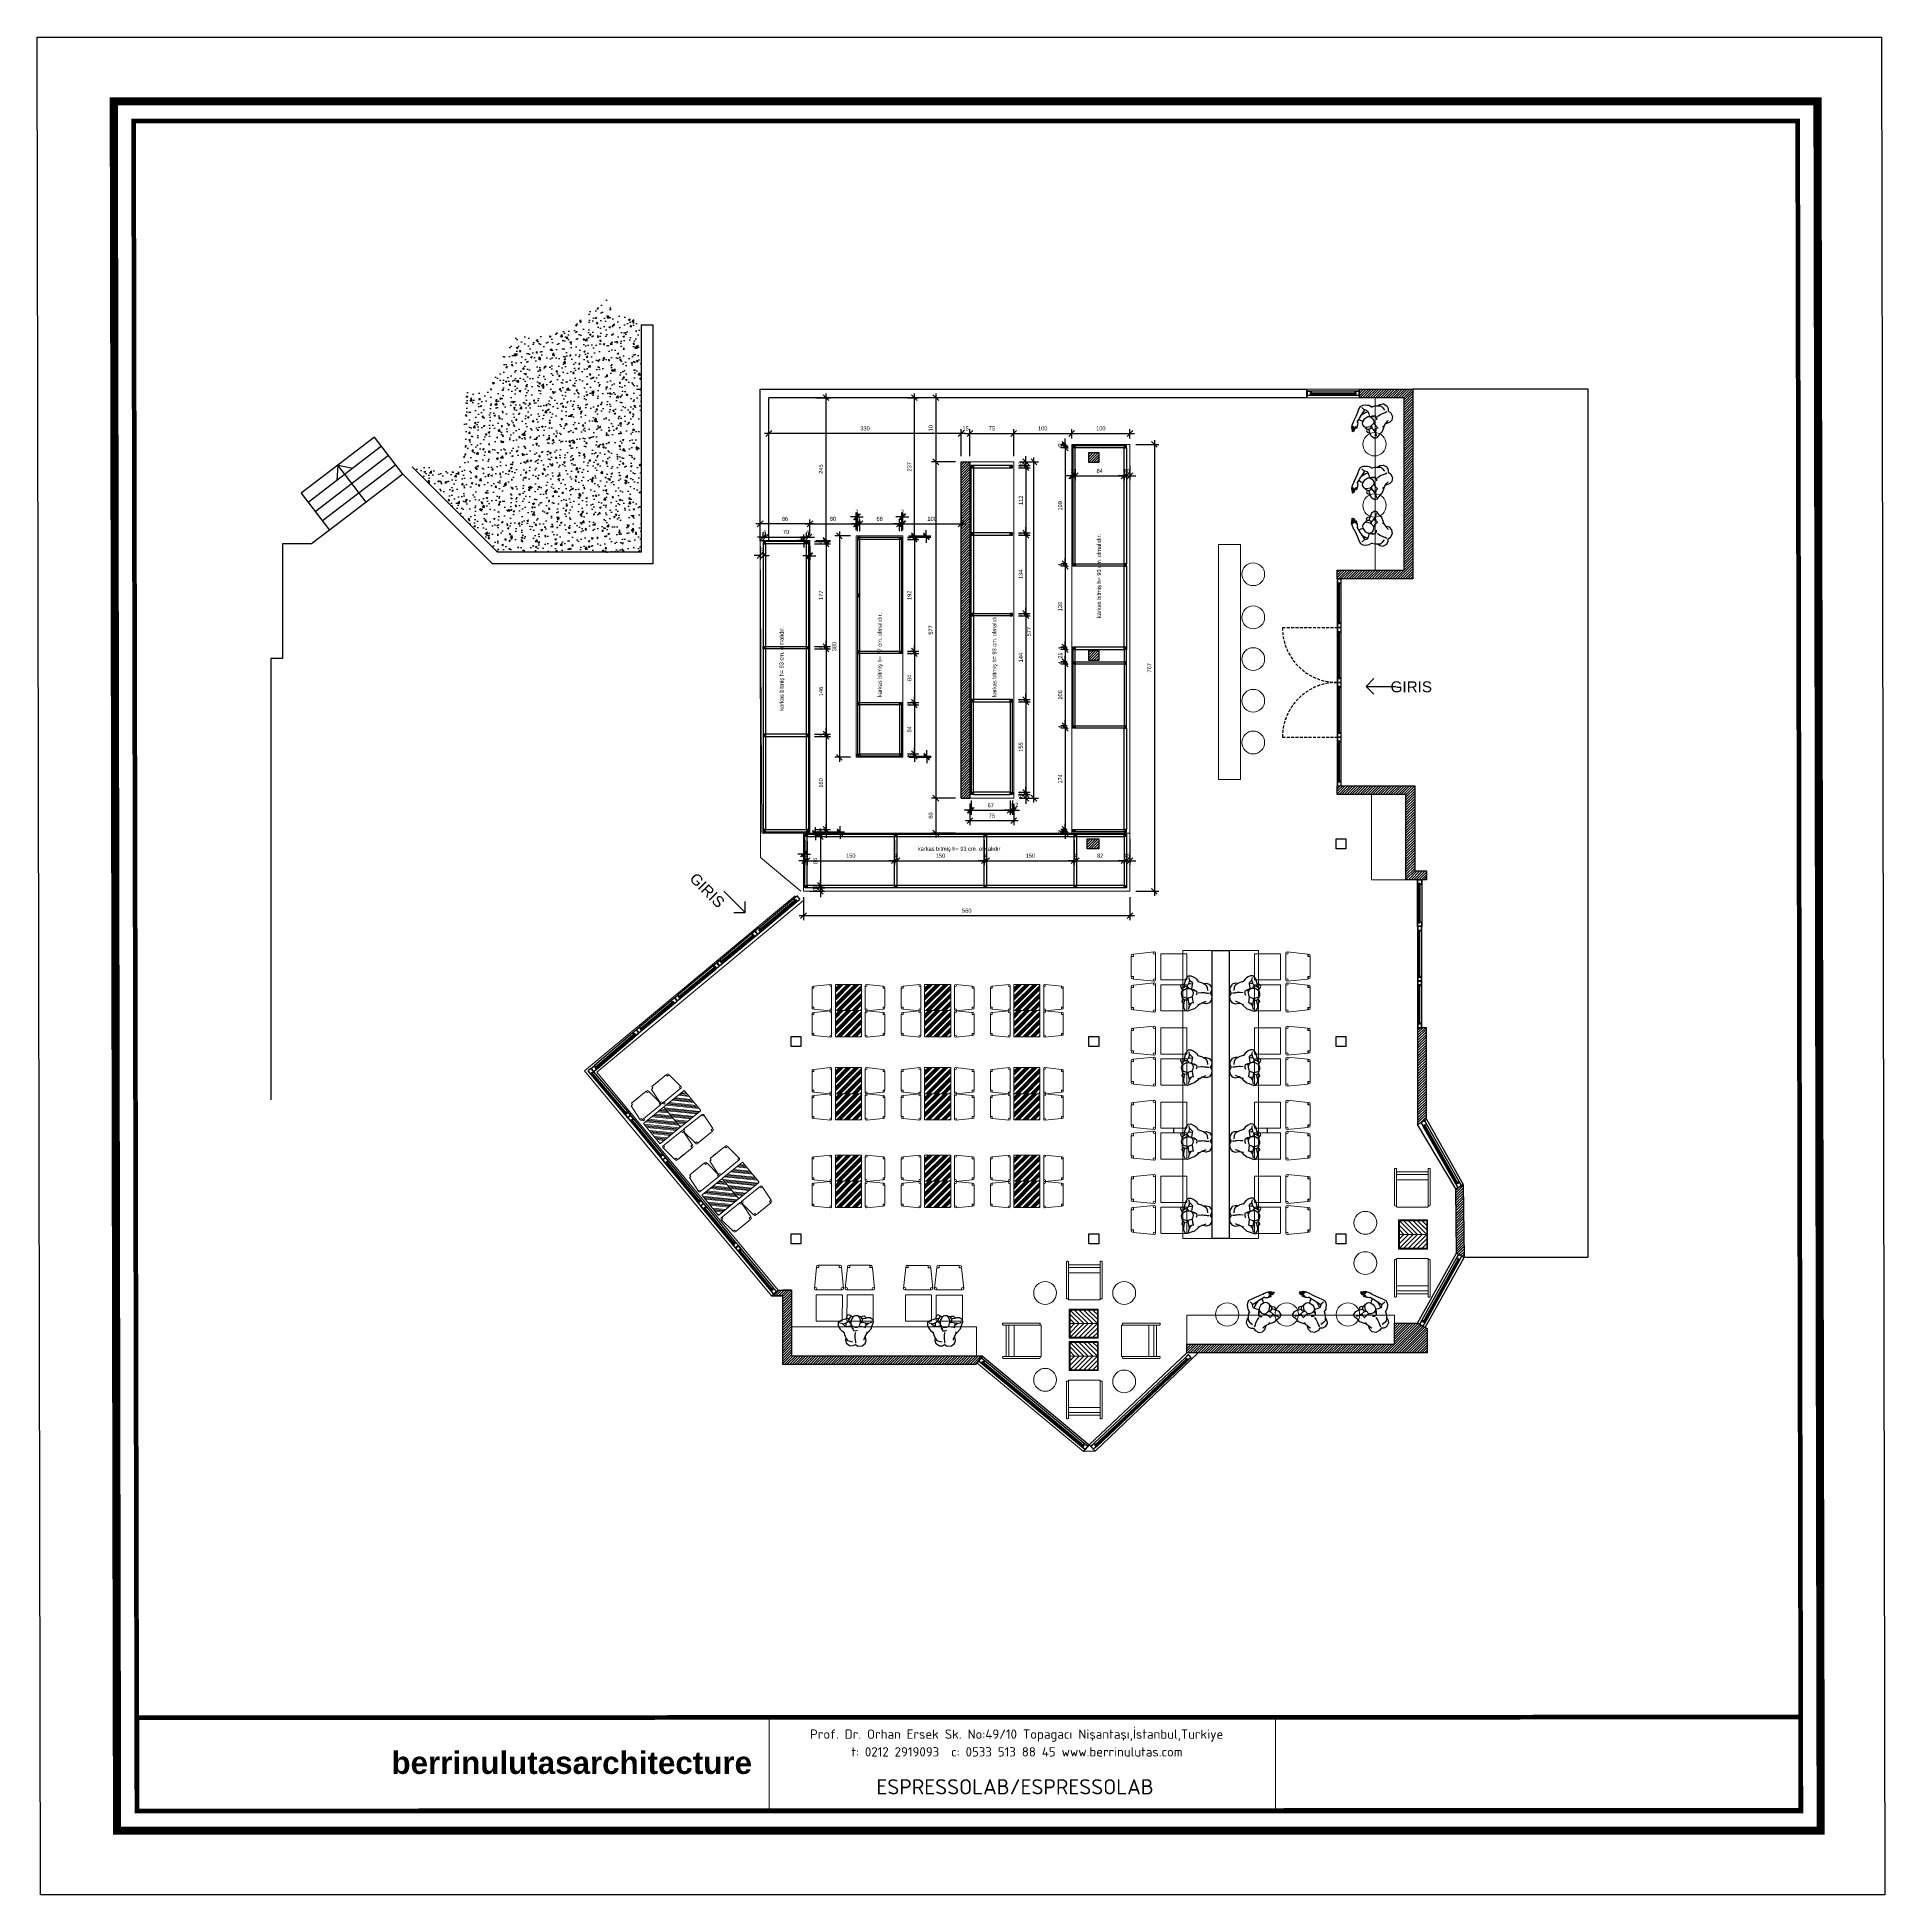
# Model space of a CAD drawing. Header units: centimetres. Extents: x 131563 to 145359, y 24878 to 28066.
# Drawn here: x 131563 to 134733, y 24878 to 28066 of the extents above; entities that cross this region are included whole.
import ezdxf
from ezdxf.enums import TextEntityAlignment as Align

# ---------------------------------------------------------------- set-up
doc = ezdxf.new("R2010")
doc.units = ezdxf.units.CM
doc.header["$LTSCALE"] = 10
doc.header["$MEASUREMENT"] = 0
doc.header["$PDMODE"] = 3
doc.header["$PDSIZE"] = 20
doc.linetypes.add('DASHED', pattern=[0.75, 0.5, -0.25])
for name, color, linetype in [('141125_RT1$0$xref_4_vitrin_kaplama$0$2DCAM', 4, 'Continuous'), ('141125_RT1$0$xref_4_vitrin_kaplama$0$2DKONST2', 253, 'Continuous'), ('CG TASARIM LOGO', 7, 'Continuous'), ('Kıtc-002 Çizgi', 7, 'Continuous'), ('Kıtc-040 Detay', 7, 'Continuous'), ('LP-DIMENSION_INT_100', 51, 'Continuous'), ('S2000-002 Çizgi', 7, 'Continuous'), ('S2000-008 Rakam', 1, 'Continuous'), ('SD-YAZI', 233, 'Continuous'), ('wall', 255, 'Continuous')]:
    doc.layers.add(name, color=color, linetype=linetype)
for name, color, linetype, lineweight in [('ARK_AHŞAP', 45, 'Continuous', 15), ('ARK_METAL', 252, 'Continuous', 15), ('Auto-Antet', 7, 'Continuous', 18), ('tefriş', 45, 'Continuous', 18)]:
    doc.layers.add(name, color=color, linetype=linetype, lineweight=lineweight)
doc.styles.add('BASLIK', font='')
doc.styles.get("Standard").update_dxf_attribs({"font": 'arial.ttf'})
doc.styles.add('style1', font='isocpeur.ttf', dxfattribs={"height": 20})
doc.styles.add('TAKSİM', font='GOTHIC.TTF', dxfattribs={"height": 7})
doc.styles.get('BASLIK').set_extended_font_data('Arial', bold=True)
doc.dimstyles.new('AR_DIM_100', dxfattribs={"dimtxt": 7, "dimasz": 10, "dimexe": 7.5, "dimexo": 10, "dimgap": 5, "dimtad": 1, "dimtoh": 1, "dimdec": 0, "dimrnd": 0.5, "dimzin": 12, "dimdsep": 46, "dimtxsty": 'TAKSİM', "dimblk": 'OBLIQUE', "dimcen": 0.09, "dimdle": 7.5, "dimclrd": 256, "dimclre": 256, "dimclrt": 7, "dimadec": 0, "dimazin": 0, "dimtfac": 1, "dimtdec": 0, "dimtix": 1, "dimtofl": 0, "dimtmove": 0, "dimatfit": 3, "dimldrblk": 'DOT', "dimfxl": 100, "dimfxlon": 1, "dimtolj": 1, "dimtzin": 0, "dimlwd": -1, "dimlwe": -1, "dimarcsym": 0})
pattern_1 = [(45, (4349.897, 0), (-2.20970869, 2.20970869), [])]

# ---------------------------------------------------------------- blocks, each defined once
blk = doc.blocks.new('insanplanoturan2')
for p, q in [((-27.3, 18.7), (-27.9, 14.4)), ((-27.9, 14.4), (-26.5, 10.2)), ((-27.3, 18.7), (-27.3, 18.7)), ((-26.5, 10.2), (-24.7, 7)), ((-24.7, 7), (-23.1, 4.5)), ((-20, 15.9), (-24.5, 17.3)), ((-23.1, 4.5), (-19.4, 1.7)), ((-18.8, 14.3), (-20, 15.9)), ((-19.4, 1.7), (-18.3, 0.6)), ((-19.3, 1.6), (-18, -4.7)), ((-15.7, 10.7), (-18.8, 14.3)), ((-15.7, 10.7), (-9.9, 11)), ((-14, 17.3), (-14.4, 14.2)), ((-14.4, 14.2), (-14.1, 10.9)), ((-9.9, 11), (-5.1, 11.6)), ((-4.3, 28), (-8.1, 30.2)), ((-5.3, 20.4), (-5.8, 16.4)), ((-5.8, 16.4), (-5.8, 13.5)), ((-5.8, 14.5), (-5.5, 12.7)), ((-5.8, 13.5), (-4.1, 10.1)), ((-5.5, 12.7), (-4.9, 10.3)), ((-1.5, 25.7), (-5.3, 20.4)), ((-4.9, 10.3), (-4.5, 7.8)), ((-4.5, 7.8), (-2.1, 5.5)), ((-4.5, 7.8), (-4.5, 7.3)), ((-4.5, 7.3), (-2.4, 2.5)), ((-3.6, 26.9), (-4.3, 28)), ((-4.1, 10.1), (0.4, 8)), ((-2.4, 2.5), (1.6, 1.8)), ((1.1, 27.4), (-1.5, 25.7)), ((0.4, 8), (4.7, 8.1)), ((3.3, 27.8), (1.1, 27.4)), ((1.6, 1.8), (4.6, 2.7)), ((7, 27.1), (3.3, 27.8)), ((4.7, 8.1), (8.4, 9.4)), ((8.6, 26), (7, 27.1)), ((8.3, 9.1), (13.3, 8.1)), ((8.4, 9.4), (11, 16.1)), ((10.1, 23.6), (8.6, 26)), ((10.2, 25.9), (9.3, 25.7)), ((9.3, 25.7), (9.6, 24.5)), ((11.4, 17.6), (10.1, 23.6)), ((11.6, 25.2), (10.2, 25.9)), ((11.4, 15), (10.6, 15.2)), ((11, 16.1), (11.4, 17.6)), ((11.4, 15), (12.6, 15.8)), ((13.4, 24.1), (11.6, 25.2)), ((12.6, 15.8), (13, 16.7)), ((12.9, 16.1), (20.7, 13.9)), ((13, 16.7), (14.5, 17.8)), ((13.2, 24.2), (15, 25.8)), ((13.3, 8.1), (17.6, 6.8)), ((15, 20.9), (13.4, 24.1)), ((14.5, 17.8), (15, 20.9)), ((16.3, 21.5), (14.7, 21.5)), ((15, 25.8), (17.9, 26.1)), ((15, 20.9), (15, 20.9)), ((20.1, 21.8), (16.3, 21.5)), ((17.6, 6.8), (19.3, 10.2)), ((17.6, 6.8), (18.6, 6.3)), ((17.9, 26.1), (20.4, 23.5)), ((19.3, 14.3), (19.3, 10.2)), ((19.3, 10.2), (24.2, 13.1)), ((23.7, 22.2), (20.1, 21.8)), ((20.4, 23.5), (20.2, 21.8)), ((20.7, 13.9), (24.2, 13.1)), ((22, -2.6), (28, 3.2)), ((27.8, 21.9), (23.7, 22.2)), ((24.2, 13.1), (28.6, 13.7)), ((33.1, 18.4), (27.8, 21.9)), ((28, 3.2), (29.4, 7)), ((28.6, 13.7), (30.4, 14.2)), ((29.4, 7), (33.3, 14.9)), ((33.3, 14.9), (33.1, 18.4)), ((-18, -4.7), (-16.2, -9.1)), ((-16.6, -8.2), (-17.3, -12.8)), ((-17.3, -12.8), (-16.1, -18.2)), ((-16.2, -9.1), (-14, -13.4)), ((-16.1, -18.2), (-15.3, -19.1)), ((-15.3, -19.1), (-10.3, -23)), ((-14, -13.4), (-10.4, -15.1)), ((-10.4, -15.1), (-5.2, -16.3)), ((-10.3, -23), (-5, -23.1)), ((-5, -23.1), (-1.2, -21.4)), ((-0.8, -6.1), (-1.2, -8.6)), ((-1.2, -8.6), (-1, -10.8)), ((-1.2, -21.4), (3.1, -24.4)), ((-1, -10.8), (-1, -12.7)), ((-1, -12.7), (-1, -14.1)), ((-1, -14.1), (-0.7, -15.8)), ((-0.7, -15.8), (-1, -19.2)), ((0.1, -0.8), (-0.8, -6.1)), ((3.1, -24.4), (10.1, -24.5)), ((10.1, -24.5), (15.7, -21.3)), ((14.2, -14.2), (13.8, -15.3)), ((15.6, -11.1), (14.2, -14.2)), ((16.8, -8.8), (15.6, -11.1)), ((15.7, -21.3), (17.9, -16.1)), ((19.5, -4.9), (16.8, -8.8)), ((17.2, -10.3), (17.5, -7.8)), ((17.9, -16.1), (17.2, -10.3)), ((20, -1.6), (19.5, -4.9)), ((19.5, -4.9), (22, -2.6))]:
    blk.add_line(p, q)
for points in [[(-27.3, 18.7), (-21.8, 22.3), (-14.1, 24.1), (-7.3, 24.6)], [(-20, 15.9), (-15.5, 16.7), (-9.5, 19.1), (-8.9, 19.2)], [(-8.1, 30.2), (-10.9, 29.7), (-12.2, 26.3), (-12.6, 24.2)], [(-1.5, 25.7), (-2.5, 27), (-5.4, 26.7), (-7.3, 24.6), (-9.2, 21.9), (-8.9, 19.2), (-7.3, 16.5), (-5.8, 16.4)]]:
    blk.add_lwpolyline(points)
blk = doc.blocks.new('xccxc')
at = {"rotation": 180}
blk.add_blockref('insanplanoturan2', (220488.9, -31825.1), dxfattribs=at)
blk = doc.blocks.new('dada')
for p, q in [((219967.8, -31810.1), (219965.6, -31815.3)), ((219973.4, -31806.9), (219967.8, -31810.1)), ((219980.5, -31807), (219973.4, -31806.9)), ((219984.7, -31810), (219980.5, -31807)), ((219984.3, -31815.6), (219984.6, -31812.1)), ((219988.6, -31808.2), (219984.7, -31810)), ((219993.9, -31808.4), (219988.6, -31808.2)), ((219994, -31816.3), (219988.8, -31815.1)), ((219998.9, -31812.3), (219993.9, -31808.4)), ((219999.7, -31813.2), (219998.9, -31812.3)), ((220000.9, -31818.5), (219999.7, -31813.2)), ((219954.2, -31838.4), (219950.3, -31846.2)), ((219950.3, -31846.2), (219950.4, -31849.8)), ((219954.9, -31845.1), (219953.1, -31845.6)), ((219955.5, -31834.6), (219954.2, -31838.4)), ((219959.4, -31844.5), (219954.9, -31845.1)), ((219961.5, -31828.8), (219955.5, -31834.6)), ((219964.3, -31841.6), (219959.4, -31844.5)), ((219962.8, -31845.2), (219959.4, -31844.5)), ((219964.1, -31826.5), (219961.5, -31828.8)), ((219970.6, -31847.5), (219962.8, -31845.2)), ((219963.6, -31829.8), (219964.1, -31826.5)), ((219964.1, -31826.5), (219966.7, -31822.6)), ((219964.2, -31845.6), (219964.3, -31841.6)), ((219965.9, -31838.1), (219964.3, -31841.6)), ((219965.9, -31838.1), (219965, -31837.7)), ((219965.6, -31815.3), (219966.3, -31821)), ((219970.3, -31839.5), (219965.9, -31838.1)), ((219966.3, -31821), (219966.1, -31823.5)), ((219966.7, -31822.6), (219967.9, -31820.3)), ((219967.9, -31820.3), (219969.4, -31817.1)), ((219969.4, -31817.1), (219969.8, -31816.1)), ((219975.3, -31840.4), (219970.3, -31839.5)), ((219972.2, -31846.3), (219971, -31847.2)), ((219972.2, -31846.3), (219972.9, -31846.5)), ((219975.1, -31840.7), (219972.6, -31847.5)), ((219978.8, -31839.4), (219975.1, -31840.7)), ((219983.2, -31839.4), (219978.8, -31839.4)), ((219982, -31833.1), (219978.9, -31834)), ((219985.9, -31833.9), (219982, -31833.1)), ((219987.6, -31841.5), (219983.2, -31839.4)), ((219983.4, -31830.6), (219984.4, -31825.3)), ((219984.6, -31817.3), (219984.3, -31815.6)), ((219984.4, -31825.3), (219984.7, -31822.8)), ((219984.6, -31818.7), (219984.6, -31817.3)), ((219984.6, -31820.5), (219984.6, -31818.7)), ((219984.7, -31822.8), (219984.6, -31820.5)), ((219988.1, -31839.2), (219985.7, -31836.9)), ((219988, -31838.6), (219985.9, -31833.9)), ((219989.4, -31844.9), (219987.6, -31841.5)), ((219988.1, -31839.2), (219988, -31838.6)), ((219988.5, -31841.6), (219988.1, -31839.2)), ((219989.1, -31844.1), (219988.5, -31841.6)), ((219993.5, -31842.3), (219988.6, -31843)), ((219989.4, -31845.9), (219989.1, -31844.1)), ((219989.4, -31847.8), (219989.4, -31844.9)), ((219999.3, -31842.1), (219993.5, -31842.3)), ((219997.6, -31817.9), (219994, -31816.3)), ((219997, -31853.7), (219997.9, -31845.6)), ((219999.7, -31822.2), (219997.6, -31817.9)), ((219997.9, -31845.6), (219997.6, -31842.2)), ((219999.3, -31842.1), (220002.3, -31845.7)), ((220001.6, -31826.6), (219999.7, -31822.2)), ((220000, -31849), (220002.3, -31845.7)), ((220000.2, -31823.1), (220000.9, -31818.5)), ((220002.8, -31833), (220001.6, -31826.6)), ((220002.9, -31833.1), (220001.9, -31831.9)), ((220002.3, -31845.7), (220003.5, -31847.3)), ((220006.7, -31835.8), (220002.9, -31833.1)), ((220008.3, -31838.4), (220006.7, -31835.8)), ((220010.1, -31841.6), (220008.3, -31838.4)), ((220011.5, -31845.8), (220010.1, -31841.6)), ((220010.8, -31850.1), (220011.5, -31845.8)), ((219950.4, -31849.8), (219955.8, -31853.3)), ((219955.8, -31853.3), (219959.9, -31853.5)), ((219959.9, -31853.5), (219963.5, -31853.2)), ((219963.2, -31854.8), (219963.4, -31853.2)), ((219965.6, -31857.5), (219963.2, -31854.8)), ((219963.5, -31853.2), (219967.3, -31852.8)), ((219968.5, -31857.1), (219965.6, -31857.5)), ((219967.3, -31852.8), (219968.8, -31852.9)), ((219970.3, -31855.5), (219968.5, -31857.1)), ((219969.1, -31849.2), (219968.6, -31852.2)), ((219968.6, -31852.2), (219970.2, -31855.4)), ((219968.6, -31852.2), (219968.6, -31852.2)), ((219970.6, -31848), (219969.1, -31849.2)), ((219970.2, -31855.4), (219972, -31856.6)), ((219971, -31847.2), (219970.6, -31848)), ((219972, -31856.6), (219973.4, -31857.2)), ((219972.6, -31847.5), (219972.2, -31849)), ((219972.2, -31849), (219973.4, -31855)), ((219973.4, -31855), (219974.9, -31857.4)), ((219973.4, -31857.2), (219974.3, -31857.1)), ((219974.3, -31857.1), (219974, -31855.9)), ((219974.9, -31857.4), (219976.6, -31858.5)), ((219976.3, -31878.1), (219976.7, -31876.9)), ((219976.4, -31878.4), (219976.3, -31878.1)), ((219976.8, -31878.5), (219976.4, -31878.4)), ((219976.5, -31879.8), (219978.1, -31877.9)), ((219976.6, -31858.5), (219980.3, -31859.2)), ((219976.7, -31876.9), (219977.5, -31876.1)), ((219977.9, -31877.8), (219976.8, -31878.5)), ((219977.5, -31876.1), (219978.5, -31875)), ((219978.7, -31877), (219977.9, -31877.8)), ((219978.1, -31877.9), (219979, -31877.2)), ((219978.5, -31875), (219979.2, -31874.4)), ((219980.1, -31875.8), (219978.7, -31877)), ((219980.1, -31870.4), (219978.8, -31871.8)), ((219978.8, -31871.8), (219978.9, -31872.1)), ((219978.9, -31872.1), (219979.2, -31872.2)), ((219979, -31877.2), (219980.3, -31876.2)), ((219979.2, -31872.2), (219981.2, -31871.8)), ((219979.2, -31874.4), (219980.3, -31873.4)), ((219981, -31877.7), (219979.2, -31879.3)), ((219981.2, -31878.6), (219979.2, -31879.3)), ((219981, -31869.8), (219980.1, -31870.4)), ((219982.1, -31874.4), (219980.1, -31875.8)), ((219980.3, -31859.2), (219982.4, -31858.8)), ((219980.3, -31873.4), (219981.5, -31872.2)), ((219980.3, -31876.2), (219981.3, -31875.3)), ((219983.2, -31868.1), (219981, -31869.8)), ((219982.2, -31876.8), (219981, -31877.7)), ((219984.3, -31878.3), (219981, -31879.2)), ((219981.2, -31871.8), (219982.2, -31871.3)), ((219983.5, -31877.4), (219981.2, -31878.6)), ((219981.3, -31875.3), (219982.2, -31874.6)), ((219981.5, -31872.2), (219982.2, -31871.3)), ((219982.2, -31874.6), (219982.1, -31874.4)), ((219982.2, -31871.3), (219982.7, -31870.2)), ((219982.2, -31874.6), (219983.9, -31875.9)), ((219982.2, -31876.8), (219983.9, -31875.9)), ((219982.4, -31858.8), (219985.1, -31857.1)), ((219984.9, -31866.8), (219983.2, -31868.1)), ((219985.2, -31876.8), (219983.5, -31877.4)), ((219983.9, -31875.9), (219986.7, -31877.1)), ((219986.7, -31877.1), (219984.3, -31878.3)), ((219986.8, -31865.9), (219984.9, -31866.8)), ((219985.1, -31857.1), (219988.9, -31851.8)), ((219986, -31876.8), (219985.2, -31876.8)), ((219985.8, -31856.2), (219987.9, -31859.4)), ((219987.9, -31875.9), (219986.7, -31877.1)), ((219988.6, -31865.9), (219986.8, -31865.9)), ((219987.9, -31859.4), (219991.6, -31861.6)), ((219991.2, -31872.7), (219987.9, -31875.9)), ((219988.6, -31865.9), (219991.6, -31861.6)), ((219988.9, -31851.8), (219989.4, -31847.8)), ((219993.3, -31869.5), (219991.2, -31872.7)), ((219991.6, -31861.6), (219993.2, -31859.7)), ((219993.2, -31859.7), (219997, -31853.7)), ((219993.3, -31869.5), (219998.7, -31863.7)), ((219997, -31853.7), (220000, -31849)), ((219998.7, -31863.7), (220003.7, -31858.5)), ((220003.5, -31847.3), (220008, -31848.7)), ((220003.7, -31858.5), (220007.4, -31854.5)), ((220007.4, -31854.5), (220010.8, -31850.1)), ((220010.8, -31850.1), (220010.8, -31850.1)), ((219976.6, -31880.4), (219976.5, -31879.8)), ((219976.9, -31880.6), (219976.6, -31880.4)), ((219979.2, -31879.3), (219976.9, -31880.6)), ((219979.4, -31879.5), (219979.2, -31879.3)), ((219981, -31879.2), (219979.4, -31879.5))]:
    blk.add_line(p, q)
blk = doc.blocks.new('A$C14D17327')
at = {"layer": 'Kıtc-002 Çizgi', "color": 1, "elevation": 0}
blk.add_lwpolyline([(0, 4), (4, 4), (4, 0), (0, 0)], close=True, dxfattribs=at)
for points in [[(0, 4), (4, 0)], [(0, 0), (4, 4)]]:
    blk.add_lwpolyline(points, dxfattribs=at)
blk = doc.blocks.new('_Oblique')
at = {"color": 0, "linetype": 'ByBlock', "lineweight": -2}
blk.add_line((-0.5, -0.5), (0.5, 0.5), dxfattribs=at)
blk = doc.blocks.new('*D29')
at = {"transparency": 16777216}
for p, q in [((133246.6, 27331.2), (133266.8, 27331.2)), ((133248.6, 27337.2), (133266.8, 27337.2)), ((133259.3, 27337.2), (133259.3, 27347.2)), ((133259.3, 27331.2), (133259.3, 27321.2))]:
    blk.add_line(p, q, dxfattribs=at)
at = {"layer": 'Defpoints', "color": 0, "transparency": 16777216}
for p in [(133236.6, 27331.2), (133238.6, 27337.2), (133259.3, 27331.2)]:
    blk.add_point(p, dxfattribs=at)
at = {"transparency": 16777216, "xscale": 10, "yscale": 10, "zscale": 10}
for p, rotation in [((133259.3, 27337.2), 270), ((133259.3, 27331.2), 90)]:
    blk.add_blockref('_Oblique', p, dxfattribs=dict(at, rotation=rotation))
at = {"color": 7, "transparency": 16777216, "insert": (133250.7, 27334.2), "char_height": 7, "attachment_point": 5, "rotation": 90, "style": 'TAKSİM'}
blk.add_mtext('\\A1;6', dxfattribs=at)
blk = doc.blocks.new('_Dot')
at = {"color": 0, "linetype": 'ByBlock', "lineweight": -2}
blk.add_line((-0.5, 0), (-1, 0), dxfattribs=at)
at = {"color": 0, "linetype": 'ByBlock', "const_width": 0.5}
blk.add_lwpolyline([(-0.25, 0, 1), (0.25, 0, 1)], format="xyb", close=True, dxfattribs=at)
blk = doc.blocks.new('*D30')
at = {"transparency": 16777216}
for p, q in [((133246.6, 27331.2), (133266.8, 27331.2)), ((133246.6, 27327.2), (133266.8, 27327.2)), ((133259.3, 27331.2), (133259.3, 27341.2)), ((133259.3, 27327.2), (133259.3, 27317.2))]:
    blk.add_line(p, q, dxfattribs=at)
at = {"layer": 'Defpoints', "color": 0, "transparency": 16777216}
for p in [(133236.6, 27331.2), (133236.6, 27327.2), (133259.3, 27327.2)]:
    blk.add_point(p, dxfattribs=at)
at = {"transparency": 16777216, "xscale": 10, "yscale": 10, "zscale": 10}
for p, rotation in [((133259.3, 27331.2), 270), ((133259.3, 27327.2), 90)]:
    blk.add_blockref('_Oblique', p, dxfattribs=dict(at, rotation=rotation))
at = {"color": 7, "transparency": 16777216, "insert": (133250.8, 27329.2), "char_height": 7, "attachment_point": 5, "rotation": 90, "style": 'TAKSİM'}
blk.add_mtext('\\A1;4', dxfattribs=at)
blk = doc.blocks.new('*D31')
at = {"transparency": 16777216}
for p, q in [((133246.6, 27327.2), (133266.8, 27327.2)), ((133259.3, 27334.7), (133259.3, 27207.7)), ((133246.6, 27215.2), (133266.8, 27215.2))]:
    blk.add_line(p, q, dxfattribs=at)
at = {"layer": 'Defpoints', "color": 0, "transparency": 16777216}
for p in [(133236.6, 27327.2), (133236.6, 27215.2), (133259.3, 27215.2)]:
    blk.add_point(p, dxfattribs=at)
at = {"transparency": 16777216, "xscale": 10, "yscale": 10, "zscale": 10}
for p, rotation in [((133259.3, 27327.2), 90), ((133259.3, 27215.2), 270)]:
    blk.add_blockref('_Oblique', p, dxfattribs=dict(at, rotation=rotation))
at = {"color": 7, "transparency": 16777216, "insert": (133250.8, 27271.2), "char_height": 7, "attachment_point": 5, "rotation": 90, "style": 'TAKSİM'}
blk.add_mtext('\\A1;112', dxfattribs=at)
blk = doc.blocks.new('*D32')
at = {"transparency": 16777216}
for p, q in [((133259.3, 27215.2), (133259.3, 27225.2)), ((133246.6, 27215.2), (133266.8, 27215.2)), ((133246.6, 27211.2), (133266.8, 27211.2)), ((133259.3, 27211.2), (133259.3, 27201.2))]:
    blk.add_line(p, q, dxfattribs=at)
at = {"layer": 'Defpoints', "color": 0, "transparency": 16777216}
for p in [(133236.6, 27215.2), (133236.6, 27211.2), (133259.3, 27211.2)]:
    blk.add_point(p, dxfattribs=at)
at = {"transparency": 16777216, "xscale": 10, "yscale": 10, "zscale": 10}
for p, rotation in [((133259.3, 27215.2), 270), ((133259.3, 27211.2), 90)]:
    blk.add_blockref('_Oblique', p, dxfattribs=dict(at, rotation=rotation))
at = {"color": 7, "transparency": 16777216, "insert": (133250.8, 27213.2), "char_height": 7, "attachment_point": 5, "rotation": 90, "style": 'TAKSİM'}
blk.add_mtext('\\A1;4', dxfattribs=at)
blk = doc.blocks.new('*D33')
at = {"transparency": 16777216}
for p, q in [((133246.6, 27211.2), (133266.8, 27211.2)), ((133259.3, 27218.7), (133259.3, 27069.7)), ((133246.6, 27077.2), (133266.8, 27077.2))]:
    blk.add_line(p, q, dxfattribs=at)
at = {"layer": 'Defpoints', "color": 0, "transparency": 16777216}
for p in [(133236.6, 27211.2), (133236.6, 27077.2), (133259.3, 27077.2)]:
    blk.add_point(p, dxfattribs=at)
at = {"transparency": 16777216, "xscale": 10, "yscale": 10, "zscale": 10}
for p, rotation in [((133259.3, 27211.2), 90), ((133259.3, 27077.2), 270)]:
    blk.add_blockref('_Oblique', p, dxfattribs=dict(at, rotation=rotation))
at = {"color": 7, "transparency": 16777216, "insert": (133250.7, 27144.2), "char_height": 7, "attachment_point": 5, "rotation": 90, "style": 'TAKSİM'}
blk.add_mtext('\\A1;134', dxfattribs=at)
blk = doc.blocks.new('*D34')
at = {"transparency": 16777216}
for p, q in [((133246.6, 27077.2), (133266.8, 27077.2)), ((133246.6, 27073.2), (133266.8, 27073.2)), ((133259.3, 27077.2), (133259.3, 27087.2)), ((133259.3, 27073.2), (133259.3, 27063.2))]:
    blk.add_line(p, q, dxfattribs=at)
at = {"layer": 'Defpoints', "color": 0, "transparency": 16777216}
for p in [(133236.6, 27077.2), (133236.6, 27073.2), (133259.3, 27073.2)]:
    blk.add_point(p, dxfattribs=at)
at = {"transparency": 16777216, "xscale": 10, "yscale": 10, "zscale": 10}
for p, rotation in [((133259.3, 27077.2), 270), ((133259.3, 27073.2), 90)]:
    blk.add_blockref('_Oblique', p, dxfattribs=dict(at, rotation=rotation))
at = {"color": 7, "transparency": 16777216, "insert": (133250.8, 27075.2), "char_height": 7, "attachment_point": 5, "rotation": 90, "style": 'TAKSİM'}
blk.add_mtext('\\A1;4', dxfattribs=at)
blk = doc.blocks.new('*D35')
at = {"transparency": 16777216}
for p, q in [((133246.6, 27073.2), (133266.8, 27073.2)), ((133259.3, 27080.7), (133259.3, 26921.7)), ((133246.6, 26929.2), (133266.8, 26929.2))]:
    blk.add_line(p, q, dxfattribs=at)
at = {"layer": 'Defpoints', "color": 0, "transparency": 16777216}
for p in [(133236.6, 27073.2), (133236.6, 26929.2), (133259.3, 26929.2)]:
    blk.add_point(p, dxfattribs=at)
at = {"transparency": 16777216, "xscale": 10, "yscale": 10, "zscale": 10}
for p, rotation in [((133259.3, 27073.2), 90), ((133259.3, 26929.2), 270)]:
    blk.add_blockref('_Oblique', p, dxfattribs=dict(at, rotation=rotation))
at = {"color": 7, "transparency": 16777216, "insert": (133250.8, 27001.2), "char_height": 7, "attachment_point": 5, "rotation": 90, "style": 'TAKSİM'}
blk.add_mtext('\\A1;144', dxfattribs=at)
blk = doc.blocks.new('*D36')
at = {"transparency": 16777216}
for p, q in [((133259.3, 26929.2), (133259.3, 26939.2)), ((133246.6, 26929.2), (133266.8, 26929.2)), ((133246.6, 26925.2), (133266.8, 26925.2)), ((133259.3, 26925.2), (133259.3, 26915.2))]:
    blk.add_line(p, q, dxfattribs=at)
at = {"layer": 'Defpoints', "color": 0, "transparency": 16777216}
for p in [(133236.6, 26929.2), (133236.6, 26925.2), (133259.3, 26925.2)]:
    blk.add_point(p, dxfattribs=at)
at = {"transparency": 16777216, "xscale": 10, "yscale": 10, "zscale": 10}
for p, rotation in [((133259.3, 26929.2), 270), ((133259.3, 26925.2), 90)]:
    blk.add_blockref('_Oblique', p, dxfattribs=dict(at, rotation=rotation))
at = {"color": 7, "transparency": 16777216, "insert": (133250.8, 26927.2), "char_height": 7, "attachment_point": 5, "rotation": 90, "style": 'TAKSİM'}
blk.add_mtext('\\A1;4', dxfattribs=at)
blk = doc.blocks.new('*D37')
at = {"transparency": 16777216}
for p, q in [((133246.6, 26925.2), (133266.8, 26925.2)), ((133259.3, 26932.7), (133259.3, 26762.7)), ((133246.6, 26770.2), (133266.8, 26770.2))]:
    blk.add_line(p, q, dxfattribs=at)
at = {"layer": 'Defpoints', "color": 0, "transparency": 16777216}
for p in [(133236.6, 26925.2), (133236.6, 26770.2), (133259.3, 26770.2)]:
    blk.add_point(p, dxfattribs=at)
at = {"transparency": 16777216, "xscale": 10, "yscale": 10, "zscale": 10}
for p, rotation in [((133259.3, 26925.2), 90), ((133259.3, 26770.2), 270)]:
    blk.add_blockref('_Oblique', p, dxfattribs=dict(at, rotation=rotation))
at = {"color": 7, "transparency": 16777216, "insert": (133250.8, 26847.7), "char_height": 7, "attachment_point": 5, "rotation": 90, "style": 'TAKSİM'}
blk.add_mtext('\\A1;155', dxfattribs=at)
blk = doc.blocks.new('*D38')
at = {"transparency": 16777216}
for p, q in [((133259.3, 26770.2), (133259.3, 26780.2)), ((133246.6, 26770.2), (133266.8, 26770.2)), ((133246.6, 26766.2), (133266.8, 26766.2)), ((133259.3, 26766.2), (133259.3, 26756.2))]:
    blk.add_line(p, q, dxfattribs=at)
at = {"layer": 'Defpoints', "color": 0, "transparency": 16777216}
for p in [(133236.6, 26770.2), (133236.6, 26766.2), (133259.3, 26766.2)]:
    blk.add_point(p, dxfattribs=at)
at = {"transparency": 16777216, "xscale": 10, "yscale": 10, "zscale": 10}
for p, rotation in [((133259.3, 26770.2), 270), ((133259.3, 26766.2), 90)]:
    blk.add_blockref('_Oblique', p, dxfattribs=dict(at, rotation=rotation))
at = {"color": 7, "transparency": 16777216, "insert": (133250.8, 26768.2), "char_height": 7, "attachment_point": 5, "rotation": 90, "style": 'TAKSİM'}
blk.add_mtext('\\A1;4', dxfattribs=at)
blk = doc.blocks.new('*D39')
at = {"transparency": 16777216}
for p, q in [((133246.6, 26766.2), (133266.8, 26766.2)), ((133248.6, 26760.2), (133266.8, 26760.2)), ((133259.3, 26766.2), (133259.3, 26776.2)), ((133259.3, 26760.2), (133259.3, 26750.2))]:
    blk.add_line(p, q, dxfattribs=at)
at = {"layer": 'Defpoints', "color": 0, "transparency": 16777216}
for p in [(133236.6, 26766.2), (133238.6, 26760.2), (133259.3, 26760.2)]:
    blk.add_point(p, dxfattribs=at)
at = {"transparency": 16777216, "xscale": 10, "yscale": 10, "zscale": 10}
for p, rotation in [((133259.3, 26766.2), 270), ((133259.3, 26760.2), 90)]:
    blk.add_blockref('_Oblique', p, dxfattribs=dict(at, rotation=rotation))
at = {"color": 7, "transparency": 16777216, "insert": (133250.7, 26763.2), "char_height": 7, "attachment_point": 5, "rotation": 90, "style": 'TAKSİM'}
blk.add_mtext('\\A1;6', dxfattribs=at)
blk = doc.blocks.new('*D40')
at = {"transparency": 16777216}
for p, q in [((133163.6, 26750.2), (133163.6, 26731.7)), ((133165.6, 26756.2), (133165.6, 26731.7)), ((133163.6, 26739.2), (133153.6, 26739.2)), ((133165.6, 26739.2), (133175.6, 26739.2))]:
    blk.add_line(p, q, dxfattribs=at)
at = {"layer": 'Defpoints', "color": 0, "transparency": 16777216}
for p in [(133163.6, 26760.2), (133165.6, 26766.2), (133165.6, 26739.2)]:
    blk.add_point(p, dxfattribs=at)
at = {"transparency": 16777216, "xscale": 10, "yscale": 10, "zscale": 10}
blk.add_blockref('_Oblique', (133163.6, 26739.2), dxfattribs=at)
at = {"transparency": 16777216, "xscale": 10, "yscale": 10, "zscale": 10, "rotation": 180}
blk.add_blockref('_Oblique', (133165.6, 26739.2), dxfattribs=at)
at = {"color": 7, "transparency": 16777216, "insert": (133164.6, 26747.7), "char_height": 7, "attachment_point": 5, "style": 'TAKSİM'}
blk.add_mtext('\\A1;2', dxfattribs=at)
blk = doc.blocks.new('*D41')
at = {"transparency": 16777216}
for p, q in [((133165.6, 26756.2), (133165.6, 26731.7)), ((133232.6, 26756.2), (133232.6, 26731.7)), ((133158.1, 26739.2), (133240.1, 26739.2))]:
    blk.add_line(p, q, dxfattribs=at)
at = {"layer": 'Defpoints', "color": 0, "transparency": 16777216}
for p in [(133165.6, 26766.2), (133232.6, 26766.2), (133232.6, 26739.2)]:
    blk.add_point(p, dxfattribs=at)
at = {"transparency": 16777216, "xscale": 10, "yscale": 10, "zscale": 10, "rotation": 180}
blk.add_blockref('_Oblique', (133165.6, 26739.2), dxfattribs=at)
at = {"transparency": 16777216, "xscale": 10, "yscale": 10, "zscale": 10}
blk.add_blockref('_Oblique', (133232.6, 26739.2), dxfattribs=at)
at = {"color": 7, "transparency": 16777216, "insert": (133199.1, 26747.8), "char_height": 7, "attachment_point": 5, "style": 'TAKSİM'}
blk.add_mtext('\\A1;67', dxfattribs=at)
blk = doc.blocks.new('*D42')
at = {"transparency": 16777216}
for p, q in [((133232.6, 26756.2), (133232.6, 26731.7)), ((133236.6, 26756.2), (133236.6, 26731.7)), ((133232.6, 26739.2), (133222.6, 26739.2)), ((133236.6, 26739.2), (133246.6, 26739.2))]:
    blk.add_line(p, q, dxfattribs=at)
at = {"layer": 'Defpoints', "color": 0, "transparency": 16777216}
for p in [(133232.6, 26766.2), (133236.6, 26766.2), (133236.6, 26739.2)]:
    blk.add_point(p, dxfattribs=at)
at = {"transparency": 16777216, "xscale": 10, "yscale": 10, "zscale": 10}
blk.add_blockref('_Oblique', (133232.6, 26739.2), dxfattribs=at)
at = {"transparency": 16777216, "xscale": 10, "yscale": 10, "zscale": 10, "rotation": 180}
blk.add_blockref('_Oblique', (133236.6, 26739.2), dxfattribs=at)
at = {"color": 7, "transparency": 16777216, "insert": (133234.6, 26747.7), "char_height": 7, "attachment_point": 5, "style": 'TAKSİM'}
blk.add_mtext('\\A1;4', dxfattribs=at)
blk = doc.blocks.new('*D43')
at = {"transparency": 16777216}
for p, q in [((133236.6, 26756.2), (133236.6, 26731.7)), ((133238.6, 26750.2), (133238.6, 26731.7)), ((133236.6, 26739.2), (133226.6, 26739.2)), ((133238.6, 26739.2), (133248.6, 26739.2))]:
    blk.add_line(p, q, dxfattribs=at)
at = {"layer": 'Defpoints', "color": 0, "transparency": 16777216}
for p in [(133236.6, 26766.2), (133238.6, 26760.2), (133238.6, 26739.2)]:
    blk.add_point(p, dxfattribs=at)
at = {"transparency": 16777216, "xscale": 10, "yscale": 10, "zscale": 10}
blk.add_blockref('_Oblique', (133236.6, 26739.2), dxfattribs=at)
at = {"transparency": 16777216, "xscale": 10, "yscale": 10, "zscale": 10, "rotation": 180}
blk.add_blockref('_Oblique', (133238.6, 26739.2), dxfattribs=at)
at = {"color": 7, "transparency": 16777216, "insert": (133244, 26748.6), "char_height": 7, "attachment_point": 5, "style": 'TAKSİM'}
blk.add_mtext('\\A1;2', dxfattribs=at)
blk = doc.blocks.new('*D44')
at = {"transparency": 16777216}
for p, q in [((133163.6, 26750.2), (133163.6, 26713.9)), ((133238.6, 26750.2), (133238.6, 26713.9)), ((133246.1, 26721.4), (133156.1, 26721.4))]:
    blk.add_line(p, q, dxfattribs=at)
at = {"layer": 'Defpoints', "color": 0, "transparency": 16777216}
for p in [(133163.6, 26760.2), (133238.6, 26760.2), (133163.6, 26721.4)]:
    blk.add_point(p, dxfattribs=at)
at = {"transparency": 16777216, "xscale": 10, "yscale": 10, "zscale": 10, "rotation": 180}
blk.add_blockref('_Oblique', (133163.6, 26721.4), dxfattribs=at)
at = {"transparency": 16777216, "xscale": 10, "yscale": 10, "zscale": 10}
blk.add_blockref('_Oblique', (133238.6, 26721.4), dxfattribs=at)
at = {"color": 7, "transparency": 16777216, "insert": (133201.1, 26730), "char_height": 7, "attachment_point": 5, "style": 'TAKSİM'}
blk.add_mtext('\\A1;75', dxfattribs=at)
blk = doc.blocks.new('*D45')
at = {"transparency": 16777216}
for p, q in [((133248.6, 27337.2), (133280.9, 27337.2)), ((133273.4, 26752.7), (133273.4, 27344.7)), ((133248.6, 26760.2), (133280.9, 26760.2))]:
    blk.add_line(p, q, dxfattribs=at)
at = {"layer": 'Defpoints', "color": 0, "transparency": 16777216}
for p in [(133238.6, 27337.2), (133273.4, 27337.2), (133238.6, 26760.2)]:
    blk.add_point(p, dxfattribs=at)
at = {"transparency": 16777216, "xscale": 10, "yscale": 10, "zscale": 10}
for p, rotation in [((133273.4, 27337.2), 90), ((133273.4, 26760.2), 270)]:
    blk.add_blockref('_Oblique', p, dxfattribs=dict(at, rotation=rotation))
at = {"color": 7, "transparency": 16777216, "insert": (133264.8, 27045.7), "char_height": 7, "attachment_point": 5, "rotation": 90, "style": 'TAKSİM'}
blk.add_mtext('\\A1;577', dxfattribs=at)
blk = doc.blocks.new('*D46')
at = {"transparency": 16777216}
for p, q in [((132878.1, 26690.2), (132878.1, 26656.7)), ((132880.1, 26688.2), (132880.1, 26656.7)), ((132878.1, 26664.2), (132868.1, 26664.2)), ((132880.1, 26664.2), (132890.1, 26664.2))]:
    blk.add_line(p, q, dxfattribs=at)
at = {"layer": 'Defpoints', "color": 0, "transparency": 16777216}
for p in [(132878.1, 26700.2), (132880.1, 26698.2), (132880.1, 26664.2)]:
    blk.add_point(p, dxfattribs=at)
at = {"transparency": 16777216, "xscale": 10, "yscale": 10, "zscale": 10}
blk.add_blockref('_Oblique', (132878.1, 26664.2), dxfattribs=at)
at = {"transparency": 16777216, "xscale": 10, "yscale": 10, "zscale": 10, "rotation": 180}
blk.add_blockref('_Oblique', (132880.1, 26664.2), dxfattribs=at)
at = {"color": 7, "transparency": 16777216, "insert": (132879.1, 26672.8), "char_height": 7, "attachment_point": 5, "style": 'TAKSİM'}
blk.add_mtext('\\A1;2', dxfattribs=at)
blk = doc.blocks.new('*D47')
at = {"transparency": 16777216}
for p, q in [((132880.1, 26688.2), (132880.1, 26645.2)), ((132884.1, 26686.2), (132884.1, 26645.2)), ((132880.1, 26652.7), (132870.1, 26652.7)), ((132884.1, 26652.7), (132894.1, 26652.7))]:
    blk.add_line(p, q, dxfattribs=at)
at = {"layer": 'Defpoints', "color": 0, "transparency": 16777216}
for p in [(132880.1, 26698.2), (132884.1, 26696.2), (132884.1, 26652.7)]:
    blk.add_point(p, dxfattribs=at)
at = {"transparency": 16777216, "xscale": 10, "yscale": 10, "zscale": 10}
blk.add_blockref('_Oblique', (132880.1, 26652.7), dxfattribs=at)
at = {"transparency": 16777216, "xscale": 10, "yscale": 10, "zscale": 10, "rotation": 180}
blk.add_blockref('_Oblique', (132884.1, 26652.7), dxfattribs=at)
at = {"color": 7, "transparency": 16777216, "insert": (132882.1, 26661.3), "char_height": 7, "attachment_point": 5, "style": 'TAKSİM'}
blk.add_mtext('\\A1;4', dxfattribs=at)
blk = doc.blocks.new('*D48')
at = {"transparency": 16777216}
for p, q in [((132884.1, 26686.2), (132884.1, 26645.2)), ((133034.1, 26688.2), (133034.1, 26645.2)), ((132876.6, 26652.7), (133041.6, 26652.7))]:
    blk.add_line(p, q, dxfattribs=at)
at = {"layer": 'Defpoints', "color": 0, "transparency": 16777216}
for p in [(132884.1, 26696.2), (133034.1, 26698.2), (133034.1, 26652.7)]:
    blk.add_point(p, dxfattribs=at)
at = {"transparency": 16777216, "xscale": 10, "yscale": 10, "zscale": 10, "rotation": 180}
blk.add_blockref('_Oblique', (132884.1, 26652.7), dxfattribs=at)
at = {"transparency": 16777216, "xscale": 10, "yscale": 10, "zscale": 10}
blk.add_blockref('_Oblique', (133034.1, 26652.7), dxfattribs=at)
at = {"color": 7, "transparency": 16777216, "insert": (132959.1, 26661.4), "char_height": 7, "attachment_point": 5, "style": 'TAKSİM'}
blk.add_mtext('\\A1;150', dxfattribs=at)
blk = doc.blocks.new('*D49')
at = {"transparency": 16777216}
for p, q in [((133034.1, 26688.2), (133034.1, 26645.2)), ((133038.1, 26688.2), (133038.1, 26645.2)), ((133034.1, 26652.7), (133024.1, 26652.7)), ((133038.1, 26652.7), (133048.1, 26652.7))]:
    blk.add_line(p, q, dxfattribs=at)
at = {"layer": 'Defpoints', "color": 0, "transparency": 16777216}
for p in [(133034.1, 26698.2), (133038.1, 26698.2), (133038.1, 26652.7)]:
    blk.add_point(p, dxfattribs=at)
at = {"transparency": 16777216, "xscale": 10, "yscale": 10, "zscale": 10}
blk.add_blockref('_Oblique', (133034.1, 26652.7), dxfattribs=at)
at = {"transparency": 16777216, "xscale": 10, "yscale": 10, "zscale": 10, "rotation": 180}
blk.add_blockref('_Oblique', (133038.1, 26652.7), dxfattribs=at)
at = {"color": 7, "transparency": 16777216, "insert": (133036.1, 26661.3), "char_height": 7, "attachment_point": 5, "style": 'TAKSİM'}
blk.add_mtext('\\A1;4', dxfattribs=at)
blk = doc.blocks.new('*D50')
at = {"transparency": 16777216}
for p, q in [((133038.1, 26688.2), (133038.1, 26645.2)), ((133188.1, 26688.2), (133188.1, 26645.2)), ((133030.6, 26652.7), (133195.6, 26652.7))]:
    blk.add_line(p, q, dxfattribs=at)
at = {"layer": 'Defpoints', "color": 0, "transparency": 16777216}
for p in [(133038.1, 26698.2), (133188.1, 26698.2), (133188.1, 26652.7)]:
    blk.add_point(p, dxfattribs=at)
at = {"transparency": 16777216, "xscale": 10, "yscale": 10, "zscale": 10, "rotation": 180}
blk.add_blockref('_Oblique', (133038.1, 26652.7), dxfattribs=at)
at = {"transparency": 16777216, "xscale": 10, "yscale": 10, "zscale": 10}
blk.add_blockref('_Oblique', (133188.1, 26652.7), dxfattribs=at)
at = {"color": 7, "transparency": 16777216, "insert": (133113.1, 26661.4), "char_height": 7, "attachment_point": 5, "style": 'TAKSİM'}
blk.add_mtext('\\A1;150', dxfattribs=at)
blk = doc.blocks.new('*D51')
at = {"transparency": 16777216}
for p, q in [((133188.1, 26688.2), (133188.1, 26645.2)), ((133192.1, 26688.2), (133192.1, 26645.2)), ((133188.1, 26652.7), (133178.1, 26652.7)), ((133192.1, 26652.7), (133202.1, 26652.7))]:
    blk.add_line(p, q, dxfattribs=at)
at = {"layer": 'Defpoints', "color": 0, "transparency": 16777216}
for p in [(133188.1, 26698.2), (133192.1, 26698.2), (133192.1, 26652.7)]:
    blk.add_point(p, dxfattribs=at)
at = {"transparency": 16777216, "xscale": 10, "yscale": 10, "zscale": 10}
blk.add_blockref('_Oblique', (133188.1, 26652.7), dxfattribs=at)
at = {"transparency": 16777216, "xscale": 10, "yscale": 10, "zscale": 10, "rotation": 180}
blk.add_blockref('_Oblique', (133192.1, 26652.7), dxfattribs=at)
at = {"color": 7, "transparency": 16777216, "insert": (133190.1, 26661.3), "char_height": 7, "attachment_point": 5, "style": 'TAKSİM'}
blk.add_mtext('\\A1;4', dxfattribs=at)
blk = doc.blocks.new('*D52')
at = {"transparency": 16777216}
for p, q in [((133192.1, 26688.2), (133192.1, 26645.2)), ((133342.1, 26688.2), (133342.1, 26645.2)), ((133184.6, 26652.7), (133349.6, 26652.7))]:
    blk.add_line(p, q, dxfattribs=at)
at = {"layer": 'Defpoints', "color": 0, "transparency": 16777216}
for p in [(133192.1, 26698.2), (133342.1, 26698.2), (133342.1, 26652.7)]:
    blk.add_point(p, dxfattribs=at)
at = {"transparency": 16777216, "xscale": 10, "yscale": 10, "zscale": 10, "rotation": 180}
blk.add_blockref('_Oblique', (133192.1, 26652.7), dxfattribs=at)
at = {"transparency": 16777216, "xscale": 10, "yscale": 10, "zscale": 10}
blk.add_blockref('_Oblique', (133342.1, 26652.7), dxfattribs=at)
at = {"color": 7, "transparency": 16777216, "insert": (133267.1, 26661.4), "char_height": 7, "attachment_point": 5, "style": 'TAKSİM'}
blk.add_mtext('\\A1;150', dxfattribs=at)
blk = doc.blocks.new('*D53')
at = {"transparency": 16777216}
for p, q in [((133342.1, 26688.2), (133342.1, 26645.2)), ((133346.1, 26688.2), (133346.1, 26645.2)), ((133342.1, 26652.7), (133332.1, 26652.7)), ((133346.1, 26652.7), (133356.1, 26652.7))]:
    blk.add_line(p, q, dxfattribs=at)
at = {"layer": 'Defpoints', "color": 0, "transparency": 16777216}
for p in [(133342.1, 26698.2), (133346.1, 26698.2), (133346.1, 26652.7)]:
    blk.add_point(p, dxfattribs=at)
at = {"transparency": 16777216, "xscale": 10, "yscale": 10, "zscale": 10}
blk.add_blockref('_Oblique', (133342.1, 26652.7), dxfattribs=at)
at = {"transparency": 16777216, "xscale": 10, "yscale": 10, "zscale": 10, "rotation": 180}
blk.add_blockref('_Oblique', (133346.1, 26652.7), dxfattribs=at)
at = {"color": 7, "transparency": 16777216, "insert": (133344.1, 26661.3), "char_height": 7, "attachment_point": 5, "style": 'TAKSİM'}
blk.add_mtext('\\A1;4', dxfattribs=at)
blk = doc.blocks.new('*D54')
at = {"transparency": 16777216}
for p, q in [((133346.1, 26688.2), (133346.1, 26645.2)), ((133428.1, 26688.2), (133428.1, 26645.2)), ((133338.6, 26652.7), (133435.6, 26652.7))]:
    blk.add_line(p, q, dxfattribs=at)
at = {"layer": 'Defpoints', "color": 0, "transparency": 16777216}
for p in [(133346.1, 26698.2), (133428.1, 26698.2), (133428.1, 26652.7)]:
    blk.add_point(p, dxfattribs=at)
at = {"transparency": 16777216, "xscale": 10, "yscale": 10, "zscale": 10, "rotation": 180}
blk.add_blockref('_Oblique', (133346.1, 26652.7), dxfattribs=at)
at = {"transparency": 16777216, "xscale": 10, "yscale": 10, "zscale": 10}
blk.add_blockref('_Oblique', (133428.1, 26652.7), dxfattribs=at)
at = {"color": 7, "transparency": 16777216, "insert": (133387.1, 26661.4), "char_height": 7, "attachment_point": 5, "style": 'TAKSİM'}
blk.add_mtext('\\A1;82', dxfattribs=at)
blk = doc.blocks.new('*D55')
at = {"transparency": 16777216}
for p, q in [((133428.1, 26688.2), (133428.1, 26645.2)), ((133432.1, 26688.2), (133432.1, 26645.2)), ((133428.1, 26652.7), (133418.1, 26652.7)), ((133432.1, 26652.7), (133442.1, 26652.7))]:
    blk.add_line(p, q, dxfattribs=at)
at = {"layer": 'Defpoints', "color": 0, "transparency": 16777216}
for p in [(133428.1, 26698.2), (133432.1, 26698.2), (133432.1, 26652.7)]:
    blk.add_point(p, dxfattribs=at)
at = {"transparency": 16777216, "xscale": 10, "yscale": 10, "zscale": 10}
blk.add_blockref('_Oblique', (133428.1, 26652.7), dxfattribs=at)
at = {"transparency": 16777216, "xscale": 10, "yscale": 10, "zscale": 10, "rotation": 180}
blk.add_blockref('_Oblique', (133432.1, 26652.7), dxfattribs=at)
at = {"color": 7, "transparency": 16777216, "insert": (133430.1, 26661.3), "char_height": 7, "attachment_point": 5, "style": 'TAKSİM'}
blk.add_mtext('\\A1;4', dxfattribs=at)
blk = doc.blocks.new('*D56')
at = {"transparency": 16777216}
for p, q in [((133432.1, 26688.2), (133432.1, 26645.2)), ((133438.1, 26690.2), (133438.1, 26645.2)), ((133432.1, 26652.7), (133422.1, 26652.7)), ((133438.1, 26652.7), (133448.1, 26652.7))]:
    blk.add_line(p, q, dxfattribs=at)
at = {"layer": 'Defpoints', "color": 0, "transparency": 16777216}
for p in [(133432.1, 26698.2), (133438.1, 26700.2), (133438.1, 26652.7)]:
    blk.add_point(p, dxfattribs=at)
at = {"transparency": 16777216, "xscale": 10, "yscale": 10, "zscale": 10}
blk.add_blockref('_Oblique', (133432.1, 26652.7), dxfattribs=at)
at = {"transparency": 16777216, "xscale": 10, "yscale": 10, "zscale": 10, "rotation": 180}
blk.add_blockref('_Oblique', (133438.1, 26652.7), dxfattribs=at)
at = {"color": 7, "transparency": 16777216, "insert": (133435.1, 26661.4), "char_height": 7, "attachment_point": 5, "style": 'TAKSİM'}
blk.add_mtext('\\A1;6', dxfattribs=at)
blk = doc.blocks.new('*D57')
at = {"transparency": 16777216}
for p, q in [((132888.1, 26700.2), (132906.1, 26700.2)), ((132890.1, 26698.2), (132906.1, 26698.2)), ((132898.6, 26700.2), (132898.6, 26710.2)), ((132898.6, 26698.2), (132898.6, 26688.2))]:
    blk.add_line(p, q, dxfattribs=at)
at = {"layer": 'Defpoints', "color": 0, "transparency": 16777216}
for p in [(132878.1, 26700.2), (132880.1, 26698.2), (132898.6, 26698.2)]:
    blk.add_point(p, dxfattribs=at)
at = {"transparency": 16777216, "xscale": 10, "yscale": 10, "zscale": 10}
for p, rotation in [((132898.6, 26700.2), 270), ((132898.6, 26698.2), 90)]:
    blk.add_blockref('_Oblique', p, dxfattribs=dict(at, rotation=rotation))
at = {"color": 7, "transparency": 16777216, "insert": (132890, 26699.2), "char_height": 7, "attachment_point": 5, "rotation": 90, "style": 'TAKSİM'}
blk.add_mtext('\\A1;2', dxfattribs=at)
blk = doc.blocks.new('*D58')
at = {"transparency": 16777216}
for p, q in [((132890.1, 26698.2), (132914.4, 26698.2)), ((132894.1, 26694.2), (132914.4, 26694.2)), ((132906.9, 26698.2), (132906.9, 26708.2)), ((132906.9, 26694.2), (132906.9, 26684.2))]:
    blk.add_line(p, q, dxfattribs=at)
at = {"layer": 'Defpoints', "color": 0, "transparency": 16777216}
for p in [(132880.1, 26698.2), (132884.1, 26694.2), (132906.9, 26694.2)]:
    blk.add_point(p, dxfattribs=at)
at = {"transparency": 16777216, "xscale": 10, "yscale": 10, "zscale": 10}
for p, rotation in [((132906.9, 26698.2), 270), ((132906.9, 26694.2), 90)]:
    blk.add_blockref('_Oblique', p, dxfattribs=dict(at, rotation=rotation))
at = {"color": 7, "transparency": 16777216, "insert": (132898.3, 26696.2), "char_height": 7, "attachment_point": 5, "rotation": 90, "style": 'TAKSİM'}
blk.add_mtext('\\A1;4', dxfattribs=at)
blk = doc.blocks.new('*D59')
at = {"transparency": 16777216}
for p, q in [((132894.1, 26694.2), (132914.4, 26694.2)), ((132906.9, 26701.7), (132906.9, 26602.7)), ((132894.1, 26610.2), (132914.4, 26610.2))]:
    blk.add_line(p, q, dxfattribs=at)
at = {"layer": 'Defpoints', "color": 0, "transparency": 16777216}
for p in [(132884.1, 26694.2), (132884.1, 26610.2), (132906.9, 26610.2)]:
    blk.add_point(p, dxfattribs=at)
at = {"transparency": 16777216, "xscale": 10, "yscale": 10, "zscale": 10}
for p, rotation in [((132906.9, 26694.2), 90), ((132906.9, 26610.2), 270)]:
    blk.add_blockref('_Oblique', p, dxfattribs=dict(at, rotation=rotation))
at = {"color": 7, "transparency": 16777216, "insert": (132898.2, 26652.2), "char_height": 7, "attachment_point": 5, "rotation": 90, "style": 'TAKSİM'}
blk.add_mtext('\\A1;84', dxfattribs=at)
blk = doc.blocks.new('*D60')
at = {"transparency": 16777216}
for p, q in [((132906.9, 26610.2), (132906.9, 26620.2)), ((132894.1, 26610.2), (132914.4, 26610.2)), ((132894.1, 26606.2), (132914.4, 26606.2)), ((132906.9, 26606.2), (132906.9, 26596.2))]:
    blk.add_line(p, q, dxfattribs=at)
at = {"layer": 'Defpoints', "color": 0, "transparency": 16777216}
for p in [(132884.1, 26610.2), (132884.1, 26606.2), (132906.9, 26606.2)]:
    blk.add_point(p, dxfattribs=at)
at = {"transparency": 16777216, "xscale": 10, "yscale": 10, "zscale": 10}
for p, rotation in [((132906.9, 26610.2), 270), ((132906.9, 26606.2), 90)]:
    blk.add_blockref('_Oblique', p, dxfattribs=dict(at, rotation=rotation))
at = {"color": 7, "transparency": 16777216, "insert": (132898.3, 26608.2), "char_height": 7, "attachment_point": 5, "rotation": 90, "style": 'TAKSİM'}
blk.add_mtext('\\A1;4', dxfattribs=at)
blk = doc.blocks.new('*D61')
at = {"transparency": 16777216}
for p, q in [((132888.1, 26600.2), (132914.4, 26600.2)), ((132894.1, 26606.2), (132914.4, 26606.2)), ((132906.9, 26606.2), (132906.9, 26616.2)), ((132906.9, 26600.2), (132906.9, 26590.2))]:
    blk.add_line(p, q, dxfattribs=at)
at = {"layer": 'Defpoints', "color": 0, "transparency": 16777216}
for p in [(132878.1, 26600.2), (132884.1, 26606.2), (132906.9, 26600.2)]:
    blk.add_point(p, dxfattribs=at)
at = {"transparency": 16777216, "xscale": 10, "yscale": 10, "zscale": 10}
for p, rotation in [((132906.9, 26606.2), 270), ((132906.9, 26600.2), 90)]:
    blk.add_blockref('_Oblique', p, dxfattribs=dict(at, rotation=rotation))
at = {"color": 7, "transparency": 16777216, "insert": (132898.2, 26603.2), "char_height": 7, "attachment_point": 5, "rotation": 90, "style": 'TAKSİM'}
blk.add_mtext('\\A1;6', dxfattribs=at)
blk = doc.blocks.new('*D62')
at = {"transparency": 16777216}
for p, q in [((133156.1, 27385.9), (133246.1, 27385.9)), ((133163.6, 27347.2), (133163.6, 27393.4)), ((133238.6, 27347.2), (133238.6, 27393.4))]:
    blk.add_line(p, q, dxfattribs=at)
at = {"layer": 'Defpoints', "color": 0, "transparency": 16777216}
for p in [(133238.6, 27385.9), (133163.6, 27337.2), (133238.6, 27337.2)]:
    blk.add_point(p, dxfattribs=at)
at = {"transparency": 16777216, "xscale": 10, "yscale": 10, "zscale": 10, "rotation": 180}
blk.add_blockref('_Oblique', (133163.6, 27385.9), dxfattribs=at)
at = {"transparency": 16777216, "xscale": 10, "yscale": 10, "zscale": 10}
blk.add_blockref('_Oblique', (133238.6, 27385.9), dxfattribs=at)
at = {"color": 7, "transparency": 16777216, "insert": (133201.1, 27394.5), "char_height": 7, "attachment_point": 5, "style": 'TAKSİM'}
blk.add_mtext('\\A1;75', dxfattribs=at)
blk = doc.blocks.new('*D63')
at = {"transparency": 16777216}
for p, q in [((133231.1, 27385.9), (133345.6, 27385.9)), ((133238.6, 27347.2), (133238.6, 27393.4)), ((133338.1, 27377.2), (133338.1, 27393.4))]:
    blk.add_line(p, q, dxfattribs=at)
at = {"layer": 'Defpoints', "color": 0, "transparency": 16777216}
for p in [(133338.1, 27385.9), (133338.1, 27367.2), (133238.6, 27337.2)]:
    blk.add_point(p, dxfattribs=at)
at = {"transparency": 16777216, "xscale": 10, "yscale": 10, "zscale": 10, "rotation": 180}
blk.add_blockref('_Oblique', (133238.6, 27385.9), dxfattribs=at)
at = {"transparency": 16777216, "xscale": 10, "yscale": 10, "zscale": 10}
blk.add_blockref('_Oblique', (133338.1, 27385.9), dxfattribs=at)
at = {"color": 7, "transparency": 16777216, "insert": (133288.4, 27394.6), "char_height": 7, "attachment_point": 5, "style": 'TAKSİM'}
blk.add_mtext('\\A1;100', dxfattribs=at)
blk = doc.blocks.new('*D64')
at = {"transparency": 16777216}
for p, q in [((133330.6, 27385.9), (133445.6, 27385.9)), ((133338.1, 27377.2), (133338.1, 27393.4)), ((133438.1, 27377.2), (133438.1, 27393.4))]:
    blk.add_line(p, q, dxfattribs=at)
at = {"layer": 'Defpoints', "color": 0, "transparency": 16777216}
for p in [(133438.1, 27385.9), (133338.1, 27367.2), (133438.1, 27367.2)]:
    blk.add_point(p, dxfattribs=at)
at = {"transparency": 16777216, "xscale": 10, "yscale": 10, "zscale": 10, "rotation": 180}
blk.add_blockref('_Oblique', (133338.1, 27385.9), dxfattribs=at)
at = {"transparency": 16777216, "xscale": 10, "yscale": 10, "zscale": 10}
blk.add_blockref('_Oblique', (133438.1, 27385.9), dxfattribs=at)
at = {"color": 7, "transparency": 16777216, "insert": (133388.1, 27394.6), "char_height": 7, "attachment_point": 5, "style": 'TAKSİM'}
blk.add_mtext('\\A1;100', dxfattribs=at)
blk = doc.blocks.new('*D65')
at = {"transparency": 16777216}
for p, q in [((133338.1, 27328.8), (133338.1, 27305.6)), ((133340.1, 27328.8), (133340.1, 27305.6)), ((133338.1, 27313.1), (133328.1, 27313.1)), ((133340.1, 27313.1), (133350.1, 27313.1))]:
    blk.add_line(p, q, dxfattribs=at)
at = {"layer": 'Defpoints', "color": 0, "transparency": 16777216}
for p in [(133338.1, 27338.8), (133340.1, 27338.8), (133340.1, 27313.1)]:
    blk.add_point(p, dxfattribs=at)
at = {"transparency": 16777216, "xscale": 10, "yscale": 10, "zscale": 10}
blk.add_blockref('_Oblique', (133338.1, 27313.1), dxfattribs=at)
at = {"transparency": 16777216, "xscale": 10, "yscale": 10, "zscale": 10, "rotation": 180}
blk.add_blockref('_Oblique', (133340.1, 27313.1), dxfattribs=at)
at = {"color": 7, "transparency": 16777216, "insert": (133339.1, 27321.6), "char_height": 7, "attachment_point": 5, "style": 'TAKSİM'}
blk.add_mtext('\\A1;2', dxfattribs=at)
blk = doc.blocks.new('*D66')
at = {"transparency": 16777216}
for p, q in [((133340.1, 27328.8), (133340.1, 27305.6)), ((133344.1, 27324.8), (133344.1, 27305.6)), ((133340.1, 27313.1), (133330.1, 27313.1)), ((133344.1, 27313.1), (133354.1, 27313.1))]:
    blk.add_line(p, q, dxfattribs=at)
at = {"layer": 'Defpoints', "color": 0, "transparency": 16777216}
for p in [(133340.1, 27338.8), (133344.1, 27334.8), (133344.1, 27313.1)]:
    blk.add_point(p, dxfattribs=at)
at = {"transparency": 16777216, "xscale": 10, "yscale": 10, "zscale": 10}
blk.add_blockref('_Oblique', (133340.1, 27313.1), dxfattribs=at)
at = {"transparency": 16777216, "xscale": 10, "yscale": 10, "zscale": 10, "rotation": 180}
blk.add_blockref('_Oblique', (133344.1, 27313.1), dxfattribs=at)
at = {"color": 7, "transparency": 16777216, "insert": (133342.1, 27321.6), "char_height": 7, "attachment_point": 5, "style": 'TAKSİM'}
blk.add_mtext('\\A1;4', dxfattribs=at)
blk = doc.blocks.new('*D67')
at = {"transparency": 16777216}
for p, q in [((133344.1, 27324.8), (133344.1, 27305.6)), ((133428.1, 27324.8), (133428.1, 27305.6)), ((133336.6, 27313.1), (133435.6, 27313.1))]:
    blk.add_line(p, q, dxfattribs=at)
at = {"layer": 'Defpoints', "color": 0, "transparency": 16777216}
for p in [(133344.1, 27334.8), (133428.1, 27334.8), (133428.1, 27313.1)]:
    blk.add_point(p, dxfattribs=at)
at = {"transparency": 16777216, "xscale": 10, "yscale": 10, "zscale": 10, "rotation": 180}
blk.add_blockref('_Oblique', (133344.1, 27313.1), dxfattribs=at)
at = {"transparency": 16777216, "xscale": 10, "yscale": 10, "zscale": 10}
blk.add_blockref('_Oblique', (133428.1, 27313.1), dxfattribs=at)
at = {"color": 7, "transparency": 16777216, "insert": (133386.1, 27321.7), "char_height": 7, "attachment_point": 5, "style": 'TAKSİM'}
blk.add_mtext('\\A1;84', dxfattribs=at)
blk = doc.blocks.new('*D68')
at = {"transparency": 16777216}
for p, q in [((133428.1, 27324.8), (133428.1, 27305.6)), ((133432.1, 27324.8), (133432.1, 27305.6)), ((133428.1, 27313.1), (133418.1, 27313.1)), ((133432.1, 27313.1), (133442.1, 27313.1))]:
    blk.add_line(p, q, dxfattribs=at)
at = {"layer": 'Defpoints', "color": 0, "transparency": 16777216}
for p in [(133428.1, 27334.8), (133432.1, 27334.8), (133432.1, 27313.1)]:
    blk.add_point(p, dxfattribs=at)
at = {"transparency": 16777216, "xscale": 10, "yscale": 10, "zscale": 10}
blk.add_blockref('_Oblique', (133428.1, 27313.1), dxfattribs=at)
at = {"transparency": 16777216, "xscale": 10, "yscale": 10, "zscale": 10, "rotation": 180}
blk.add_blockref('_Oblique', (133432.1, 27313.1), dxfattribs=at)
at = {"color": 7, "transparency": 16777216, "insert": (133430.1, 27321.6), "char_height": 7, "attachment_point": 5, "style": 'TAKSİM'}
blk.add_mtext('\\A1;4', dxfattribs=at)
blk = doc.blocks.new('*D69')
at = {"transparency": 16777216}
for p, q in [((133432.1, 27324.8), (133432.1, 27305.6)), ((133438.1, 27330.8), (133438.1, 27305.6)), ((133432.1, 27313.1), (133422.1, 27313.1)), ((133438.1, 27313.1), (133448.1, 27313.1))]:
    blk.add_line(p, q, dxfattribs=at)
at = {"layer": 'Defpoints', "color": 0, "transparency": 16777216}
for p in [(133432.1, 27334.8), (133438.1, 27340.8), (133438.1, 27313.1)]:
    blk.add_point(p, dxfattribs=at)
at = {"transparency": 16777216, "xscale": 10, "yscale": 10, "zscale": 10}
blk.add_blockref('_Oblique', (133432.1, 27313.1), dxfattribs=at)
at = {"transparency": 16777216, "xscale": 10, "yscale": 10, "zscale": 10, "rotation": 180}
blk.add_blockref('_Oblique', (133438.1, 27313.1), dxfattribs=at)
at = {"color": 7, "transparency": 16777216, "insert": (133435.1, 27321.7), "char_height": 7, "attachment_point": 5, "style": 'TAKSİM'}
blk.add_mtext('\\A1;6', dxfattribs=at)
blk = doc.blocks.new('*D70')
at = {"transparency": 16777216}
for p, q in [((133328.1, 27367.2), (133319.5, 27367.2)), ((133330.1, 27365.2), (133319.5, 27365.2)), ((133327, 27367.2), (133327, 27377.2)), ((133327, 27365.2), (133327, 27355.2))]:
    blk.add_line(p, q, dxfattribs=at)
at = {"layer": 'Defpoints', "color": 0, "transparency": 16777216}
for p in [(133327, 27365.2), (133338.1, 27367.2), (133340.1, 27365.2)]:
    blk.add_point(p, dxfattribs=at)
at = {"transparency": 16777216, "xscale": 10, "yscale": 10, "zscale": 10}
for p, rotation in [((133327, 27367.2), 270), ((133327, 27365.2), 90)]:
    blk.add_blockref('_Oblique', p, dxfattribs=dict(at, rotation=rotation))
at = {"color": 7, "transparency": 16777216, "insert": (133318.4, 27366.2), "char_height": 7, "attachment_point": 5, "rotation": 90, "style": 'TAKSİM'}
blk.add_mtext('\\A1;2', dxfattribs=at)
blk = doc.blocks.new('*D71')
at = {"transparency": 16777216}
for p, q in [((133330.1, 27365.2), (133319.5, 27365.2)), ((133330.1, 27361.2), (133319.5, 27361.2)), ((133327, 27365.2), (133327, 27375.2)), ((133327, 27361.2), (133327, 27351.2))]:
    blk.add_line(p, q, dxfattribs=at)
at = {"layer": 'Defpoints', "color": 0, "transparency": 16777216}
for p in [(133327, 27361.2), (133340.1, 27365.2), (133340.1, 27361.2)]:
    blk.add_point(p, dxfattribs=at)
at = {"transparency": 16777216, "xscale": 10, "yscale": 10, "zscale": 10}
for p, rotation in [((133327, 27365.2), 270), ((133327, 27361.2), 90)]:
    blk.add_blockref('_Oblique', p, dxfattribs=dict(at, rotation=rotation))
at = {"color": 7, "transparency": 16777216, "insert": (133318.4, 27363.2), "char_height": 7, "attachment_point": 5, "rotation": 90, "style": 'TAKSİM'}
blk.add_mtext('\\A1;4', dxfattribs=at)
blk = doc.blocks.new('*D72')
at = {"transparency": 16777216}
for p, q in [((133330.1, 27361.2), (133319.5, 27361.2)), ((133327, 27368.7), (133327, 27154.7)), ((133330.1, 27162.2), (133319.5, 27162.2))]:
    blk.add_line(p, q, dxfattribs=at)
at = {"layer": 'Defpoints', "color": 0, "transparency": 16777216}
for p in [(133340.1, 27361.2), (133327, 27162.2), (133340.1, 27162.2)]:
    blk.add_point(p, dxfattribs=at)
at = {"transparency": 16777216, "xscale": 10, "yscale": 10, "zscale": 10}
for p, rotation in [((133327, 27361.2), 90), ((133327, 27162.2), 270)]:
    blk.add_blockref('_Oblique', p, dxfattribs=dict(at, rotation=rotation))
at = {"color": 7, "transparency": 16777216, "insert": (133318.3, 27261.7), "char_height": 7, "attachment_point": 5, "rotation": 90, "style": 'TAKSİM'}
blk.add_mtext('\\A1;199', dxfattribs=at)
blk = doc.blocks.new('*D73')
at = {"transparency": 16777216}
for p, q in [((133330.1, 27162.2), (133319.5, 27162.2)), ((133327, 27162.2), (133327, 27172.2)), ((133330.1, 27158.2), (133319.5, 27158.2)), ((133327, 27158.2), (133327, 27148.2))]:
    blk.add_line(p, q, dxfattribs=at)
at = {"layer": 'Defpoints', "color": 0, "transparency": 16777216}
for p in [(133340.1, 27162.2), (133327, 27158.2), (133340.1, 27158.2)]:
    blk.add_point(p, dxfattribs=at)
at = {"transparency": 16777216, "xscale": 10, "yscale": 10, "zscale": 10}
for p, rotation in [((133327, 27162.2), 270), ((133327, 27158.2), 90)]:
    blk.add_blockref('_Oblique', p, dxfattribs=dict(at, rotation=rotation))
at = {"color": 7, "transparency": 16777216, "insert": (133318.4, 27160.2), "char_height": 7, "attachment_point": 5, "rotation": 90, "style": 'TAKSİM'}
blk.add_mtext('\\A1;4', dxfattribs=at)
blk = doc.blocks.new('*D74')
at = {"transparency": 16777216}
for p, q in [((133327, 27165.7), (133327, 27011.7)), ((133330.1, 27158.2), (133319.5, 27158.2)), ((133330.1, 27019.2), (133319.5, 27019.2))]:
    blk.add_line(p, q, dxfattribs=at)
at = {"layer": 'Defpoints', "color": 0, "transparency": 16777216}
for p in [(133340.1, 27158.2), (133327, 27019.2), (133340.1, 27019.2)]:
    blk.add_point(p, dxfattribs=at)
at = {"transparency": 16777216, "xscale": 10, "yscale": 10, "zscale": 10}
for p, rotation in [((133327, 27158.2), 90), ((133327, 27019.2), 270)]:
    blk.add_blockref('_Oblique', p, dxfattribs=dict(at, rotation=rotation))
at = {"color": 7, "transparency": 16777216, "insert": (133318.3, 27088.7), "char_height": 7, "attachment_point": 5, "rotation": 90, "style": 'TAKSİM'}
blk.add_mtext('\\A1;139', dxfattribs=at)
blk = doc.blocks.new('*D75')
at = {"transparency": 16777216}
for p, q in [((133330.1, 27019.2), (133319.5, 27019.2)), ((133330.1, 27015.2), (133319.5, 27015.2)), ((133327, 27019.2), (133327, 27029.2)), ((133327, 27015.2), (133327, 27005.2))]:
    blk.add_line(p, q, dxfattribs=at)
at = {"layer": 'Defpoints', "color": 0, "transparency": 16777216}
for p in [(133327, 27015.2), (133340.1, 27019.2), (133340.1, 27015.2)]:
    blk.add_point(p, dxfattribs=at)
at = {"transparency": 16777216, "xscale": 10, "yscale": 10, "zscale": 10}
for p, rotation in [((133327, 27019.2), 270), ((133327, 27015.2), 90)]:
    blk.add_blockref('_Oblique', p, dxfattribs=dict(at, rotation=rotation))
at = {"color": 7, "transparency": 16777216, "insert": (133318.4, 27017.2), "char_height": 7, "attachment_point": 5, "rotation": 90, "style": 'TAKSİM'}
blk.add_mtext('\\A1;4', dxfattribs=at)
blk = doc.blocks.new('*D76')
at = {"transparency": 16777216}
for p, q in [((133330.1, 27015.2), (133319.5, 27015.2)), ((133327, 27022.7), (133327, 26986.7)), ((133330.1, 26994.2), (133319.5, 26994.2))]:
    blk.add_line(p, q, dxfattribs=at)
at = {"layer": 'Defpoints', "color": 0, "transparency": 16777216}
for p in [(133340.1, 27015.2), (133327, 26994.2), (133340.1, 26994.2)]:
    blk.add_point(p, dxfattribs=at)
at = {"transparency": 16777216, "xscale": 10, "yscale": 10, "zscale": 10}
for p, rotation in [((133327, 27015.2), 90), ((133327, 26994.2), 270)]:
    blk.add_blockref('_Oblique', p, dxfattribs=dict(at, rotation=rotation))
at = {"color": 7, "transparency": 16777216, "insert": (133318.4, 27004.7), "char_height": 7, "attachment_point": 5, "rotation": 90, "style": 'TAKSİM'}
blk.add_mtext('\\A1;21', dxfattribs=at)
blk = doc.blocks.new('*D77')
at = {"transparency": 16777216}
for p, q in [((133327, 26994.2), (133327, 27004.2)), ((133330.1, 26994.2), (133319.5, 26994.2)), ((133330.1, 26990.2), (133319.5, 26990.2)), ((133327, 26990.2), (133327, 26980.2))]:
    blk.add_line(p, q, dxfattribs=at)
at = {"layer": 'Defpoints', "color": 0, "transparency": 16777216}
for p in [(133327, 26990.2), (133340.1, 26994.2), (133340.1, 26990.2)]:
    blk.add_point(p, dxfattribs=at)
at = {"transparency": 16777216, "xscale": 10, "yscale": 10, "zscale": 10}
for p, rotation in [((133327, 26994.2), 270), ((133327, 26990.2), 90)]:
    blk.add_blockref('_Oblique', p, dxfattribs=dict(at, rotation=rotation))
at = {"color": 7, "transparency": 16777216, "insert": (133318.4, 26992.2), "char_height": 7, "attachment_point": 5, "rotation": 90, "style": 'TAKSİM'}
blk.add_mtext('\\A1;4', dxfattribs=at)
blk = doc.blocks.new('*D78')
at = {"transparency": 16777216}
for p, q in [((133330.1, 26990.2), (133319.5, 26990.2)), ((133327, 26997.7), (133327, 26876.7)), ((133330.1, 26884.2), (133319.5, 26884.2))]:
    blk.add_line(p, q, dxfattribs=at)
at = {"layer": 'Defpoints', "color": 0, "transparency": 16777216}
for p in [(133340.1, 26990.2), (133327, 26884.2), (133340.1, 26884.2)]:
    blk.add_point(p, dxfattribs=at)
at = {"transparency": 16777216, "xscale": 10, "yscale": 10, "zscale": 10}
for p, rotation in [((133327, 26990.2), 90), ((133327, 26884.2), 270)]:
    blk.add_blockref('_Oblique', p, dxfattribs=dict(at, rotation=rotation))
at = {"color": 7, "transparency": 16777216, "insert": (133318.3, 26937.2), "char_height": 7, "attachment_point": 5, "rotation": 90, "style": 'TAKSİM'}
blk.add_mtext('\\A1;106', dxfattribs=at)
blk = doc.blocks.new('*D79')
at = {"transparency": 16777216}
for p, q in [((133330.1, 26884.2), (133319.5, 26884.2)), ((133330.1, 26880.2), (133319.5, 26880.2)), ((133327, 26884.2), (133327, 26894.2)), ((133327, 26880.2), (133327, 26870.2))]:
    blk.add_line(p, q, dxfattribs=at)
at = {"layer": 'Defpoints', "color": 0, "transparency": 16777216}
for p in [(133327, 26880.2), (133340.1, 26884.2), (133340.1, 26880.2)]:
    blk.add_point(p, dxfattribs=at)
at = {"transparency": 16777216, "xscale": 10, "yscale": 10, "zscale": 10}
for p, rotation in [((133327, 26884.2), 270), ((133327, 26880.2), 90)]:
    blk.add_blockref('_Oblique', p, dxfattribs=dict(at, rotation=rotation))
at = {"color": 7, "transparency": 16777216, "insert": (133318.4, 26882.2), "char_height": 7, "attachment_point": 5, "rotation": 90, "style": 'TAKSİM'}
blk.add_mtext('\\A1;4', dxfattribs=at)
blk = doc.blocks.new('*D80')
at = {"transparency": 16777216}
for p, q in [((133330.1, 26880.2), (133319.5, 26880.2)), ((133327, 26887.7), (133327, 26698.7)), ((133330.1, 26706.2), (133319.5, 26706.2))]:
    blk.add_line(p, q, dxfattribs=at)
at = {"layer": 'Defpoints', "color": 0, "transparency": 16777216}
for p in [(133340.1, 26880.2), (133327, 26706.2), (133340.1, 26706.2)]:
    blk.add_point(p, dxfattribs=at)
at = {"transparency": 16777216, "xscale": 10, "yscale": 10, "zscale": 10}
for p, rotation in [((133327, 26880.2), 90), ((133327, 26706.2), 270)]:
    blk.add_blockref('_Oblique', p, dxfattribs=dict(at, rotation=rotation))
at = {"color": 7, "transparency": 16777216, "insert": (133318.3, 26793.2), "char_height": 7, "attachment_point": 5, "rotation": 90, "style": 'TAKSİM'}
blk.add_mtext('\\A1;174', dxfattribs=at)
blk = doc.blocks.new('*D81')
at = {"transparency": 16777216}
for p, q in [((133327, 26706.2), (133327, 26716.2)), ((133330.1, 26706.2), (133319.5, 26706.2)), ((133330.1, 26702.2), (133319.5, 26702.2)), ((133327, 26702.2), (133327, 26692.2))]:
    blk.add_line(p, q, dxfattribs=at)
at = {"layer": 'Defpoints', "color": 0, "transparency": 16777216}
for p in [(133327, 26702.2), (133340.1, 26706.2), (133340.1, 26702.2)]:
    blk.add_point(p, dxfattribs=at)
at = {"transparency": 16777216, "xscale": 10, "yscale": 10, "zscale": 10}
for p, rotation in [((133327, 26706.2), 270), ((133327, 26702.2), 90)]:
    blk.add_blockref('_Oblique', p, dxfattribs=dict(at, rotation=rotation))
at = {"color": 7, "transparency": 16777216, "insert": (133318.4, 26704.2), "char_height": 7, "attachment_point": 5, "rotation": 90, "style": 'TAKSİM'}
blk.add_mtext('\\A1;4', dxfattribs=at)
blk = doc.blocks.new('*D82')
at = {"transparency": 16777216}
for p, q in [((133330.1, 26702.2), (133319.5, 26702.2)), ((133328.1, 26700.2), (133319.5, 26700.2)), ((133327, 26702.2), (133327, 26712.2)), ((133327, 26700.2), (133327, 26690.2))]:
    blk.add_line(p, q, dxfattribs=at)
at = {"layer": 'Defpoints', "color": 0, "transparency": 16777216}
for p in [(133327, 26700.2), (133338.1, 26700.2), (133340.1, 26702.2)]:
    blk.add_point(p, dxfattribs=at)
at = {"transparency": 16777216, "xscale": 10, "yscale": 10, "zscale": 10}
for p, rotation in [((133327, 26702.2), 270), ((133327, 26700.2), 90)]:
    blk.add_blockref('_Oblique', p, dxfattribs=dict(at, rotation=rotation))
at = {"color": 7, "transparency": 16777216, "insert": (133318.4, 26701.2), "char_height": 7, "attachment_point": 5, "rotation": 90, "style": 'TAKSİM'}
blk.add_mtext('\\A1;2', dxfattribs=at)
blk = doc.blocks.new('*D113')
at = {"transparency": 16777216}
for p, q in [((133448.1, 27367.2), (133487.4, 27367.2)), ((133479.9, 27374.7), (133479.9, 26592.7)), ((133448.1, 26600.2), (133487.4, 26600.2))]:
    blk.add_line(p, q, dxfattribs=at)
at = {"layer": 'Defpoints', "color": 0, "transparency": 16777216}
for p in [(133438.1, 27367.2), (133438.1, 26600.2), (133479.9, 26600.2)]:
    blk.add_point(p, dxfattribs=at)
at = {"transparency": 16777216, "xscale": 10, "yscale": 10, "zscale": 10}
for p, rotation in [((133479.9, 27367.2), 90), ((133479.9, 26600.2), 270)]:
    blk.add_blockref('_Oblique', p, dxfattribs=dict(at, rotation=rotation))
at = {"color": 7, "transparency": 16777216, "insert": (133471.2, 26983.7), "char_height": 7, "attachment_point": 5, "rotation": 90, "style": 'TAKSİM'}
blk.add_mtext('\\A1;767', dxfattribs=at)
blk = doc.blocks.new('*D114')
at = {"transparency": 16777216}
for p, q in [((132878.1, 26590.2), (132878.1, 26550.9)), ((133438.1, 26590.2), (133438.1, 26550.9)), ((133445.6, 26558.4), (132870.6, 26558.4))]:
    blk.add_line(p, q, dxfattribs=at)
at = {"layer": 'Defpoints', "color": 0, "transparency": 16777216}
for p in [(132878.1, 26600.2), (133438.1, 26600.2), (132878.1, 26558.4)]:
    blk.add_point(p, dxfattribs=at)
at = {"transparency": 16777216, "xscale": 10, "yscale": 10, "zscale": 10, "rotation": 180}
blk.add_blockref('_Oblique', (132878.1, 26558.4), dxfattribs=at)
at = {"transparency": 16777216, "xscale": 10, "yscale": 10, "zscale": 10}
blk.add_blockref('_Oblique', (133438.1, 26558.4), dxfattribs=at)
at = {"color": 7, "transparency": 16777216, "insert": (133158.1, 26567), "char_height": 7, "attachment_point": 5, "style": 'TAKSİM'}
blk.add_mtext('\\A1;560', dxfattribs=at)
blk = doc.blocks.new('*D119')
at = {"transparency": 16777216}
for p, q in [((132881.5, 27230.8), (132976.1, 27230.8)), ((132889, 27212.5), (132889, 27238.3)), ((132968.6, 27220.2), (132968.6, 27238.3))]:
    blk.add_line(p, q, dxfattribs=at)
at = {"layer": 'Defpoints', "color": 0, "transparency": 16777216}
for p in [(132968.6, 27230.8), (132889, 27202.5), (132968.6, 27210.2)]:
    blk.add_point(p, dxfattribs=at)
at = {"transparency": 16777216, "xscale": 10, "yscale": 10, "zscale": 10, "rotation": 180}
blk.add_blockref('_Oblique', (132889, 27230.8), dxfattribs=at)
at = {"transparency": 16777216, "xscale": 10, "yscale": 10, "zscale": 10}
blk.add_blockref('_Oblique', (132968.6, 27230.8), dxfattribs=at)
at = {"color": 7, "transparency": 16777216, "insert": (132928.8, 27239.4), "char_height": 7, "attachment_point": 5, "style": 'TAKSİM'}
blk.add_mtext('\\A1;80', dxfattribs=at)
blk = doc.blocks.new('*D120')
at = {"transparency": 16777216}
for p, q in [((132967.1, 27230.8), (133050.1, 27230.8)), ((132974.6, 27218.2), (132974.6, 27238.3)), ((133042.6, 27218.2), (133042.6, 27238.3))]:
    blk.add_line(p, q, dxfattribs=at)
at = {"layer": 'Defpoints', "color": 0, "transparency": 16777216}
for p in [(133042.6, 27230.8), (132974.6, 27208.2), (133042.6, 27208.2)]:
    blk.add_point(p, dxfattribs=at)
at = {"transparency": 16777216, "xscale": 10, "yscale": 10, "zscale": 10, "rotation": 180}
blk.add_blockref('_Oblique', (132974.6, 27230.8), dxfattribs=at)
at = {"transparency": 16777216, "xscale": 10, "yscale": 10, "zscale": 10}
blk.add_blockref('_Oblique', (133042.6, 27230.8), dxfattribs=at)
at = {"color": 7, "transparency": 16777216, "insert": (133008.6, 27239.4), "char_height": 7, "attachment_point": 5, "style": 'TAKSİM'}
blk.add_mtext('\\A1;68', dxfattribs=at)
blk = doc.blocks.new('*D121')
at = {"transparency": 16777216}
for p, q in [((133148.6, 27281.2), (133148.6, 27223.3)), ((133041.1, 27230.8), (133156.1, 27230.8)), ((133048.6, 27220.2), (133048.6, 27238.3))]:
    blk.add_line(p, q, dxfattribs=at)
at = {"layer": 'Defpoints', "color": 0, "transparency": 16777216}
for p in [(133148.6, 27291.2), (133148.6, 27230.8), (133048.6, 27210.2)]:
    blk.add_point(p, dxfattribs=at)
at = {"transparency": 16777216, "xscale": 10, "yscale": 10, "zscale": 10, "rotation": 180}
blk.add_blockref('_Oblique', (133048.6, 27230.8), dxfattribs=at)
at = {"transparency": 16777216, "xscale": 10, "yscale": 10, "zscale": 10}
blk.add_blockref('_Oblique', (133148.6, 27230.8), dxfattribs=at)
at = {"color": 7, "transparency": 16777216, "insert": (133098.6, 27239.4), "char_height": 7, "attachment_point": 5, "style": 'TAKSİM'}
blk.add_mtext('\\A1;100', dxfattribs=at)
blk = doc.blocks.new('*D122')
at = {"transparency": 16777216}
for p, q in [((132958.6, 27210.2), (132932, 27210.2)), ((132939.5, 27217.7), (132939.5, 26822.7)), ((132958.6, 26830.2), (132932, 26830.2))]:
    blk.add_line(p, q, dxfattribs=at)
at = {"layer": 'Defpoints', "color": 0, "transparency": 16777216}
for p in [(132968.6, 27210.2), (132939.5, 26830.2), (132968.6, 26830.2)]:
    blk.add_point(p, dxfattribs=at)
at = {"transparency": 16777216, "xscale": 10, "yscale": 10, "zscale": 10}
for p, rotation in [((132939.5, 27210.2), 90), ((132939.5, 26830.2), 270)]:
    blk.add_blockref('_Oblique', p, dxfattribs=dict(at, rotation=rotation))
at = {"color": 7, "transparency": 16777216, "insert": (132930.8, 27020.2), "char_height": 7, "attachment_point": 5, "rotation": 90, "style": 'TAKSİM'}
blk.add_mtext('\\A1;380', dxfattribs=at)
blk = doc.blocks.new('*D123')
at = {"transparency": 16777216}
for p, q in [((133105, 27454.7), (133105, 27329.7)), ((133138.6, 27447.2), (133097.5, 27447.2)), ((133138.6, 27337.2), (133097.5, 27337.2))]:
    blk.add_line(p, q, dxfattribs=at)
at = {"layer": 'Defpoints', "color": 0, "transparency": 16777216}
for p in [(133148.6, 27447.2), (133105, 27337.2), (133148.6, 27337.2)]:
    blk.add_point(p, dxfattribs=at)
at = {"transparency": 16777216, "xscale": 10, "yscale": 10, "zscale": 10}
for p, rotation in [((133105, 27447.2), 90), ((133105, 27337.2), 270)]:
    blk.add_blockref('_Oblique', p, dxfattribs=dict(at, rotation=rotation))
at = {"color": 7, "transparency": 16777216, "insert": (133096.3, 27392.2), "char_height": 7, "attachment_point": 5, "rotation": 90, "style": 'TAKSİM'}
blk.add_mtext('\\A1;110', dxfattribs=at)
blk = doc.blocks.new('*D124')
at = {"transparency": 16777216}
for p, q in [((133138.6, 26760.2), (133097.5, 26760.2)), ((133105, 26767.7), (133105, 26692.7)), ((133138.6, 26700.2), (133097.5, 26700.2))]:
    blk.add_line(p, q, dxfattribs=at)
at = {"layer": 'Defpoints', "color": 0, "transparency": 16777216}
for p in [(133148.6, 26760.2), (133105, 26700.2), (133148.6, 26700.2)]:
    blk.add_point(p, dxfattribs=at)
at = {"transparency": 16777216, "xscale": 10, "yscale": 10, "zscale": 10}
for p, rotation in [((133105, 26760.2), 90), ((133105, 26700.2), 270)]:
    blk.add_blockref('_Oblique', p, dxfattribs=dict(at, rotation=rotation))
at = {"color": 7, "transparency": 16777216, "insert": (133096.3, 26730.2), "char_height": 7, "attachment_point": 5, "rotation": 90, "style": 'TAKSİM'}
blk.add_mtext('\\A1;60', dxfattribs=at)
blk = doc.blocks.new('*D143')
at = {"transparency": 16777216}
for p, q in [((133118.6, 27337.2), (133097.5, 27337.2)), ((133105, 27344.7), (133105, 26752.7)), ((133118.6, 26760.2), (133097.5, 26760.2))]:
    blk.add_line(p, q, dxfattribs=at)
at = {"layer": 'Defpoints', "color": 0, "transparency": 16777216}
for p in [(133128.6, 27337.2), (133105, 26760.2), (133128.6, 26760.2)]:
    blk.add_point(p, dxfattribs=at)
at = {"transparency": 16777216, "xscale": 10, "yscale": 10, "zscale": 10}
for p, rotation in [((133105, 27337.2), 90), ((133105, 26760.2), 270)]:
    blk.add_blockref('_Oblique', p, dxfattribs=dict(at, rotation=rotation))
at = {"color": 7, "transparency": 16777216, "insert": (133096.4, 27048.7), "char_height": 7, "attachment_point": 5, "rotation": 90, "style": 'TAKSİM'}
blk.add_mtext('\\A1;577', dxfattribs=at)
blk = doc.blocks.new('*D144')
at = {"transparency": 16777216}
for p, q in [((132896.5, 27230.8), (132796.1, 27230.8)), ((132803.6, 27212.5), (132803.6, 27238.3)), ((132889, 27212.5), (132889, 27238.3))]:
    blk.add_line(p, q, dxfattribs=at)
at = {"layer": 'Defpoints', "color": 0, "transparency": 16777216}
for p in [(132803.6, 27230.8), (132803.6, 27202.5), (132889, 27202.5)]:
    blk.add_point(p, dxfattribs=at)
at = {"transparency": 16777216, "xscale": 10, "yscale": 10, "zscale": 10, "rotation": 180}
blk.add_blockref('_Oblique', (132803.6, 27230.8), dxfattribs=at)
at = {"transparency": 16777216, "xscale": 10, "yscale": 10, "zscale": 10}
blk.add_blockref('_Oblique', (132889, 27230.8), dxfattribs=at)
at = {"color": 7, "transparency": 16777216, "insert": (132846.3, 27239.4), "char_height": 7, "attachment_point": 5, "style": 'TAKSİM'}
blk.add_mtext('\\A1;86', dxfattribs=at)
blk = doc.blocks.new('*D145')
at = {"transparency": 16777216}
for p, q in [((133068.2, 27202.7), (133068.2, 27454.7)), ((133056.6, 27447.2), (133075.7, 27447.2)), ((133058.6, 27210.2), (133075.7, 27210.2))]:
    blk.add_line(p, q, dxfattribs=at)
at = {"layer": 'Defpoints', "color": 0, "transparency": 16777216}
for p in [(133046.6, 27447.2), (133068.2, 27447.2), (133048.6, 27210.2)]:
    blk.add_point(p, dxfattribs=at)
at = {"transparency": 16777216, "xscale": 10, "yscale": 10, "zscale": 10}
for p, rotation in [((133068.2, 27447.2), 90), ((133068.2, 27210.2), 270)]:
    blk.add_blockref('_Oblique', p, dxfattribs=dict(at, rotation=rotation))
at = {"color": 7, "transparency": 16777216, "insert": (133059.5, 27328.7), "char_height": 7, "attachment_point": 5, "rotation": 90, "style": 'TAKSİM'}
blk.add_mtext('\\A1;237', dxfattribs=at)
blk = doc.blocks.new('*D146')
at = {"transparency": 16777216}
for p, q in [((133056.6, 27208.2), (133096.2, 27208.2)), ((133058.6, 27210.2), (133096.2, 27210.2)), ((133088.7, 27210.2), (133088.7, 27220.2)), ((133088.7, 27208.2), (133088.7, 27198.2))]:
    blk.add_line(p, q, dxfattribs=at)
at = {"layer": 'Defpoints', "color": 0, "transparency": 16777216}
for p in [(133046.6, 27208.2), (133048.6, 27210.2), (133088.7, 27208.2)]:
    blk.add_point(p, dxfattribs=at)
at = {"transparency": 16777216, "xscale": 10, "yscale": 10, "zscale": 10}
for p, rotation in [((133088.7, 27210.2), 270), ((133088.7, 27208.2), 90)]:
    blk.add_blockref('_Oblique', p, dxfattribs=dict(at, rotation=rotation))
at = {"color": 7, "transparency": 16777216, "insert": (133080.1, 27209.2), "char_height": 7, "attachment_point": 5, "rotation": 90, "style": 'TAKSİM'}
blk.add_mtext('\\A1;2', dxfattribs=at)
blk = doc.blocks.new('*D147')
at = {"transparency": 16777216}
for p, q in [((133056.6, 27208.2), (133075.7, 27208.2)), ((133056.6, 27204.2), (133075.7, 27204.2)), ((133068.2, 27208.2), (133068.2, 27218.2)), ((133068.2, 27204.2), (133068.2, 27194.2))]:
    blk.add_line(p, q, dxfattribs=at)
at = {"layer": 'Defpoints', "color": 0, "transparency": 16777216}
for p in [(133046.6, 27208.2), (133046.6, 27204.2), (133068.2, 27204.2)]:
    blk.add_point(p, dxfattribs=at)
at = {"transparency": 16777216, "xscale": 10, "yscale": 10, "zscale": 10}
for p, rotation in [((133068.2, 27208.2), 270), ((133068.2, 27204.2), 90)]:
    blk.add_blockref('_Oblique', p, dxfattribs=dict(at, rotation=rotation))
at = {"color": 7, "transparency": 16777216, "insert": (133059.6, 27206.2), "char_height": 7, "attachment_point": 5, "rotation": 90, "style": 'TAKSİM'}
blk.add_mtext('\\A1;4', dxfattribs=at)
blk = doc.blocks.new('*D148')
at = {"transparency": 16777216}
for p, q in [((133056.6, 27204.2), (133075.7, 27204.2)), ((133068.2, 27211.7), (133068.2, 27004.7)), ((133056.6, 27012.2), (133075.7, 27012.2))]:
    blk.add_line(p, q, dxfattribs=at)
at = {"layer": 'Defpoints', "color": 0, "transparency": 16777216}
for p in [(133046.6, 27204.2), (133046.6, 27012.2), (133068.2, 27012.2)]:
    blk.add_point(p, dxfattribs=at)
at = {"transparency": 16777216, "xscale": 10, "yscale": 10, "zscale": 10}
for p, rotation in [((133068.2, 27204.2), 90), ((133068.2, 27012.2), 270)]:
    blk.add_blockref('_Oblique', p, dxfattribs=dict(at, rotation=rotation))
at = {"color": 7, "transparency": 16777216, "insert": (133059.5, 27108.2), "char_height": 7, "attachment_point": 5, "rotation": 90, "style": 'TAKSİM'}
blk.add_mtext('\\A1;192', dxfattribs=at)
blk = doc.blocks.new('*D149')
at = {"transparency": 16777216}
for p, q in [((133056.6, 27012.2), (133075.7, 27012.2)), ((133056.6, 27008.2), (133075.7, 27008.2)), ((133068.2, 27012.2), (133068.2, 27022.2)), ((133068.2, 27008.2), (133068.2, 26998.2))]:
    blk.add_line(p, q, dxfattribs=at)
at = {"layer": 'Defpoints', "color": 0, "transparency": 16777216}
for p in [(133046.6, 27012.2), (133046.6, 27008.2), (133068.2, 27008.2)]:
    blk.add_point(p, dxfattribs=at)
at = {"transparency": 16777216, "xscale": 10, "yscale": 10, "zscale": 10}
for p, rotation in [((133068.2, 27012.2), 270), ((133068.2, 27008.2), 90)]:
    blk.add_blockref('_Oblique', p, dxfattribs=dict(at, rotation=rotation))
at = {"color": 7, "transparency": 16777216, "insert": (133059.6, 27010.2), "char_height": 7, "attachment_point": 5, "rotation": 90, "style": 'TAKSİM'}
blk.add_mtext('\\A1;4', dxfattribs=at)
blk = doc.blocks.new('*D150')
at = {"transparency": 16777216}
for p, q in [((133056.6, 27008.2), (133075.7, 27008.2)), ((133068.2, 27015.7), (133068.2, 26916.7)), ((133056.6, 26924.2), (133075.7, 26924.2))]:
    blk.add_line(p, q, dxfattribs=at)
at = {"layer": 'Defpoints', "color": 0, "transparency": 16777216}
for p in [(133046.6, 27008.2), (133046.6, 26924.2), (133068.2, 26924.2)]:
    blk.add_point(p, dxfattribs=at)
at = {"transparency": 16777216, "xscale": 10, "yscale": 10, "zscale": 10}
for p, rotation in [((133068.2, 27008.2), 90), ((133068.2, 26924.2), 270)]:
    blk.add_blockref('_Oblique', p, dxfattribs=dict(at, rotation=rotation))
at = {"color": 7, "transparency": 16777216, "insert": (133059.5, 26966.2), "char_height": 7, "attachment_point": 5, "rotation": 90, "style": 'TAKSİM'}
blk.add_mtext('\\A1;84', dxfattribs=at)
blk = doc.blocks.new('*D151')
at = {"transparency": 16777216}
for p, q in [((133056.6, 26924.2), (133075.7, 26924.2)), ((133056.6, 26920.2), (133075.7, 26920.2)), ((133068.2, 26924.2), (133068.2, 26934.2)), ((133068.2, 26920.2), (133068.2, 26910.2))]:
    blk.add_line(p, q, dxfattribs=at)
at = {"layer": 'Defpoints', "color": 0, "transparency": 16777216}
for p in [(133046.6, 26924.2), (133046.6, 26920.2), (133068.2, 26920.2)]:
    blk.add_point(p, dxfattribs=at)
at = {"transparency": 16777216, "xscale": 10, "yscale": 10, "zscale": 10}
for p, rotation in [((133068.2, 26924.2), 270), ((133068.2, 26920.2), 90)]:
    blk.add_blockref('_Oblique', p, dxfattribs=dict(at, rotation=rotation))
at = {"color": 7, "transparency": 16777216, "insert": (133059.6, 26922.2), "char_height": 7, "attachment_point": 5, "rotation": 90, "style": 'TAKSİM'}
blk.add_mtext('\\A1;4', dxfattribs=at)
blk = doc.blocks.new('*D152')
at = {"transparency": 16777216}
for p, q in [((133056.6, 26920.2), (133075.7, 26920.2)), ((133068.2, 26927.7), (133068.2, 26828.7)), ((133056.6, 26836.2), (133075.7, 26836.2))]:
    blk.add_line(p, q, dxfattribs=at)
at = {"layer": 'Defpoints', "color": 0, "transparency": 16777216}
for p in [(133046.6, 26920.2), (133046.6, 26836.2), (133068.2, 26836.2)]:
    blk.add_point(p, dxfattribs=at)
at = {"transparency": 16777216, "xscale": 10, "yscale": 10, "zscale": 10}
for p, rotation in [((133068.2, 26920.2), 90), ((133068.2, 26836.2), 270)]:
    blk.add_blockref('_Oblique', p, dxfattribs=dict(at, rotation=rotation))
at = {"color": 7, "transparency": 16777216, "insert": (133059.5, 26878.2), "char_height": 7, "attachment_point": 5, "rotation": 90, "style": 'TAKSİM'}
blk.add_mtext('\\A1;84', dxfattribs=at)
blk = doc.blocks.new('*D153')
at = {"transparency": 16777216}
for p, q in [((133068.2, 26836.2), (133068.2, 26846.2)), ((133056.6, 26836.2), (133075.7, 26836.2)), ((133056.6, 26832.2), (133075.7, 26832.2)), ((133068.2, 26832.2), (133068.2, 26822.2))]:
    blk.add_line(p, q, dxfattribs=at)
at = {"layer": 'Defpoints', "color": 0, "transparency": 16777216}
for p in [(133046.6, 26836.2), (133046.6, 26832.2), (133068.2, 26832.2)]:
    blk.add_point(p, dxfattribs=at)
at = {"transparency": 16777216, "xscale": 10, "yscale": 10, "zscale": 10}
for p, rotation in [((133068.2, 26836.2), 270), ((133068.2, 26832.2), 90)]:
    blk.add_blockref('_Oblique', p, dxfattribs=dict(at, rotation=rotation))
at = {"color": 7, "transparency": 16777216, "insert": (133059.6, 26834.2), "char_height": 7, "attachment_point": 5, "rotation": 90, "style": 'TAKSİM'}
blk.add_mtext('\\A1;4', dxfattribs=at)
blk = doc.blocks.new('*D154')
at = {"transparency": 16777216}
for p, q in [((133089.3, 26832.2), (133089.3, 26842.2)), ((133056.6, 26832.2), (133096.8, 26832.2)), ((133058.6, 26830.2), (133096.8, 26830.2)), ((133089.3, 26830.2), (133089.3, 26820.2))]:
    blk.add_line(p, q, dxfattribs=at)
at = {"layer": 'Defpoints', "color": 0, "transparency": 16777216}
for p in [(133046.6, 26832.2), (133048.6, 26830.2), (133089.3, 26830.2)]:
    blk.add_point(p, dxfattribs=at)
at = {"transparency": 16777216, "xscale": 10, "yscale": 10, "zscale": 10}
for p, rotation in [((133089.3, 26832.2), 270), ((133089.3, 26830.2), 90)]:
    blk.add_blockref('_Oblique', p, dxfattribs=dict(at, rotation=rotation))
at = {"color": 7, "transparency": 16777216, "insert": (133080.7, 26831.2), "char_height": 7, "attachment_point": 5, "rotation": 90, "style": 'TAKSİM'}
blk.add_mtext('\\A1;2', dxfattribs=at)
blk = doc.blocks.new('*D155')
at = {"transparency": 16777216}
for p, q in [((133042.6, 27230.8), (133032.6, 27230.8)), ((133042.6, 27218.2), (133042.6, 27238.3)), ((133046.6, 27218.2), (133046.6, 27238.3)), ((133046.6, 27230.8), (133056.6, 27230.8))]:
    blk.add_line(p, q, dxfattribs=at)
at = {"layer": 'Defpoints', "color": 0, "transparency": 16777216}
for p in [(133046.6, 27230.8), (133042.6, 27208.2), (133046.6, 27208.2)]:
    blk.add_point(p, dxfattribs=at)
at = {"transparency": 16777216, "xscale": 10, "yscale": 10, "zscale": 10}
blk.add_blockref('_Oblique', (133042.6, 27230.8), dxfattribs=at)
at = {"transparency": 16777216, "xscale": 10, "yscale": 10, "zscale": 10, "rotation": 180}
blk.add_blockref('_Oblique', (133046.6, 27230.8), dxfattribs=at)
at = {"color": 7, "transparency": 16777216, "insert": (133044.6, 27239.4), "char_height": 7, "attachment_point": 5, "style": 'TAKSİM'}
blk.add_mtext('\\A1;4', dxfattribs=at)
blk = doc.blocks.new('*D156')
at = {"transparency": 16777216}
for p, q in [((133046.6, 27242.9), (133036.6, 27242.9)), ((133046.6, 27218.2), (133046.6, 27250.4)), ((133048.6, 27220.2), (133048.6, 27250.4)), ((133048.6, 27242.9), (133058.6, 27242.9))]:
    blk.add_line(p, q, dxfattribs=at)
at = {"layer": 'Defpoints', "color": 0, "transparency": 16777216}
for p in [(133048.6, 27242.9), (133046.6, 27208.2), (133048.6, 27210.2)]:
    blk.add_point(p, dxfattribs=at)
at = {"transparency": 16777216, "xscale": 10, "yscale": 10, "zscale": 10}
blk.add_blockref('_Oblique', (133046.6, 27242.9), dxfattribs=at)
at = {"transparency": 16777216, "xscale": 10, "yscale": 10, "zscale": 10, "rotation": 180}
blk.add_blockref('_Oblique', (133048.6, 27242.9), dxfattribs=at)
at = {"color": 7, "transparency": 16777216, "insert": (133047.6, 27251.5), "char_height": 7, "attachment_point": 5, "style": 'TAKSİM'}
blk.add_mtext('\\A1;2', dxfattribs=at)
blk = doc.blocks.new('*D157')
at = {"transparency": 16777216}
for p, q in [((132970.6, 27230.8), (132960.6, 27230.8)), ((132970.6, 27218.2), (132970.6, 27238.3)), ((132974.6, 27218.2), (132974.6, 27238.3)), ((132974.6, 27230.8), (132984.6, 27230.8))]:
    blk.add_line(p, q, dxfattribs=at)
at = {"layer": 'Defpoints', "color": 0, "transparency": 16777216}
for p in [(132970.6, 27230.8), (132970.6, 27208.2), (132974.6, 27208.2)]:
    blk.add_point(p, dxfattribs=at)
at = {"transparency": 16777216, "xscale": 10, "yscale": 10, "zscale": 10}
blk.add_blockref('_Oblique', (132970.6, 27230.8), dxfattribs=at)
at = {"transparency": 16777216, "xscale": 10, "yscale": 10, "zscale": 10, "rotation": 180}
blk.add_blockref('_Oblique', (132974.6, 27230.8), dxfattribs=at)
at = {"color": 7, "transparency": 16777216, "insert": (132972.6, 27239.4), "char_height": 7, "attachment_point": 5, "style": 'TAKSİM'}
blk.add_mtext('\\A1;4', dxfattribs=at)
blk = doc.blocks.new('*D158')
at = {"transparency": 16777216}
for p, q in [((132968.6, 27242.9), (132958.6, 27242.9)), ((132968.6, 27220.2), (132968.6, 27250.4)), ((132970.6, 27218.2), (132970.6, 27250.4)), ((132970.6, 27242.9), (132980.6, 27242.9))]:
    blk.add_line(p, q, dxfattribs=at)
at = {"layer": 'Defpoints', "color": 0, "transparency": 16777216}
for p in [(132968.6, 27242.9), (132968.6, 27210.2), (132970.6, 27208.2)]:
    blk.add_point(p, dxfattribs=at)
at = {"transparency": 16777216, "xscale": 10, "yscale": 10, "zscale": 10}
blk.add_blockref('_Oblique', (132968.6, 27242.9), dxfattribs=at)
at = {"transparency": 16777216, "xscale": 10, "yscale": 10, "zscale": 10, "rotation": 180}
blk.add_blockref('_Oblique', (132970.6, 27242.9), dxfattribs=at)
at = {"color": 7, "transparency": 16777216, "insert": (132969.6, 27251.5), "char_height": 7, "attachment_point": 5, "style": 'TAKSİM'}
blk.add_mtext('\\A1;2', dxfattribs=at)
blk = doc.blocks.new('*D159')
at = {"transparency": 16777216}
for p, q in [((132916.6, 27195), (132916.6, 27454.7)), ((132899, 27447.2), (132924.1, 27447.2)), ((132899, 27202.5), (132924.1, 27202.5))]:
    blk.add_line(p, q, dxfattribs=at)
at = {"layer": 'Defpoints', "color": 0, "transparency": 16777216}
for p in [(132889, 27447.2), (132916.6, 27447.2), (132889, 27202.5)]:
    blk.add_point(p, dxfattribs=at)
at = {"transparency": 16777216, "xscale": 10, "yscale": 10, "zscale": 10}
for p, rotation in [((132916.6, 27447.2), 90), ((132916.6, 27202.5), 270)]:
    blk.add_blockref('_Oblique', p, dxfattribs=dict(at, rotation=rotation))
at = {"color": 7, "transparency": 16777216, "insert": (132907.9, 27324.8), "char_height": 7, "attachment_point": 5, "rotation": 90, "style": 'TAKSİM'}
blk.add_mtext('\\A1;245', dxfattribs=at)
blk = doc.blocks.new('*D160')
at = {"transparency": 16777216}
for p, q in [((132879, 27202.5), (132870.8, 27202.5)), ((132878.3, 27200.5), (132870.8, 27200.5)), ((132878.3, 27202.5), (132878.3, 27212.5)), ((132878.3, 27200.5), (132878.3, 27190.5))]:
    blk.add_line(p, q, dxfattribs=at)
at = {"layer": 'Defpoints', "color": 0, "transparency": 16777216}
for p in [(132878.3, 27200.5), (132887, 27200.5), (132889, 27202.5)]:
    blk.add_point(p, dxfattribs=at)
at = {"transparency": 16777216, "xscale": 10, "yscale": 10, "zscale": 10}
for p, rotation in [((132878.3, 27202.5), 270), ((132878.3, 27200.5), 90)]:
    blk.add_blockref('_Oblique', p, dxfattribs=dict(at, rotation=rotation))
at = {"color": 7, "transparency": 16777216, "insert": (132869.7, 27201.5), "char_height": 7, "attachment_point": 5, "rotation": 90, "style": 'TAKSİM'}
blk.add_mtext('\\A1;2', dxfattribs=at)
blk = doc.blocks.new('*D161')
at = {"transparency": 16777216}
for p, q in [((132897, 27200.5), (132924.1, 27200.5)), ((132897, 27196.5), (132924.1, 27196.5)), ((132916.6, 27200.5), (132916.6, 27210.5)), ((132916.6, 27196.5), (132916.6, 27186.5))]:
    blk.add_line(p, q, dxfattribs=at)
at = {"layer": 'Defpoints', "color": 0, "transparency": 16777216}
for p in [(132887, 27200.5), (132887, 27196.5), (132916.6, 27196.5)]:
    blk.add_point(p, dxfattribs=at)
at = {"transparency": 16777216, "xscale": 10, "yscale": 10, "zscale": 10}
for p, rotation in [((132916.6, 27200.5), 270), ((132916.6, 27196.5), 90)]:
    blk.add_blockref('_Oblique', p, dxfattribs=dict(at, rotation=rotation))
at = {"color": 7, "transparency": 16777216, "insert": (132908, 27198.5), "char_height": 7, "attachment_point": 5, "rotation": 90, "style": 'TAKSİM'}
blk.add_mtext('\\A1;4', dxfattribs=at)
blk = doc.blocks.new('*D162')
at = {"transparency": 16777216}
for p, q in [((132897, 27196.5), (132924.1, 27196.5)), ((132916.6, 27204), (132916.6, 27012.6)), ((132897, 27020.1), (132924.1, 27020.1))]:
    blk.add_line(p, q, dxfattribs=at)
at = {"layer": 'Defpoints', "color": 0, "transparency": 16777216}
for p in [(132887, 27196.5), (132887, 27020.1), (132916.6, 27020.1)]:
    blk.add_point(p, dxfattribs=at)
at = {"transparency": 16777216, "xscale": 10, "yscale": 10, "zscale": 10}
for p, rotation in [((132916.6, 27196.5), 90), ((132916.6, 27020.1), 270)]:
    blk.add_blockref('_Oblique', p, dxfattribs=dict(at, rotation=rotation))
at = {"color": 7, "transparency": 16777216, "insert": (132908, 27108.3), "char_height": 7, "attachment_point": 5, "rotation": 90, "style": 'TAKSİM'}
blk.add_mtext('\\A1;177', dxfattribs=at)
blk = doc.blocks.new('*D163')
at = {"transparency": 16777216}
for p, q in [((132897, 27020.1), (132924.1, 27020.1)), ((132897, 27016.1), (132924.1, 27016.1)), ((132916.6, 27020.1), (132916.6, 27030.1)), ((132916.6, 27016.1), (132916.6, 27006.1))]:
    blk.add_line(p, q, dxfattribs=at)
at = {"layer": 'Defpoints', "color": 0, "transparency": 16777216}
for p in [(132887, 27020.1), (132887, 27016.1), (132916.6, 27016.1)]:
    blk.add_point(p, dxfattribs=at)
at = {"transparency": 16777216, "xscale": 10, "yscale": 10, "zscale": 10}
for p, rotation in [((132916.6, 27020.1), 270), ((132916.6, 27016.1), 90)]:
    blk.add_blockref('_Oblique', p, dxfattribs=dict(at, rotation=rotation))
at = {"color": 7, "transparency": 16777216, "insert": (132908, 27018.1), "char_height": 7, "attachment_point": 5, "rotation": 90, "style": 'TAKSİM'}
blk.add_mtext('\\A1;4', dxfattribs=at)
blk = doc.blocks.new('*D164')
at = {"transparency": 16777216}
for p, q in [((132897, 27016.1), (132924.1, 27016.1)), ((132916.6, 27023.6), (132916.6, 26862.6)), ((132897, 26870.1), (132924.1, 26870.1))]:
    blk.add_line(p, q, dxfattribs=at)
at = {"layer": 'Defpoints', "color": 0, "transparency": 16777216}
for p in [(132887, 27016.1), (132887, 26870.1), (132916.6, 26870.1)]:
    blk.add_point(p, dxfattribs=at)
at = {"transparency": 16777216, "xscale": 10, "yscale": 10, "zscale": 10}
for p, rotation in [((132916.6, 27016.1), 90), ((132916.6, 26870.1), 270)]:
    blk.add_blockref('_Oblique', p, dxfattribs=dict(at, rotation=rotation))
at = {"color": 7, "transparency": 16777216, "insert": (132907.9, 26943.1), "char_height": 7, "attachment_point": 5, "rotation": 90, "style": 'TAKSİM'}
blk.add_mtext('\\A1;146', dxfattribs=at)
blk = doc.blocks.new('*D165')
at = {"transparency": 16777216}
for p, q in [((132916.6, 26870.1), (132916.6, 26880.1)), ((132897, 26870.1), (132924.1, 26870.1)), ((132897, 26866.1), (132924.1, 26866.1)), ((132916.6, 26866.1), (132916.6, 26856.1))]:
    blk.add_line(p, q, dxfattribs=at)
at = {"layer": 'Defpoints', "color": 0, "transparency": 16777216}
for p in [(132887, 26870.1), (132887, 26866.1), (132916.6, 26866.1)]:
    blk.add_point(p, dxfattribs=at)
at = {"transparency": 16777216, "xscale": 10, "yscale": 10, "zscale": 10}
for p, rotation in [((132916.6, 26870.1), 270), ((132916.6, 26866.1), 90)]:
    blk.add_blockref('_Oblique', p, dxfattribs=dict(at, rotation=rotation))
at = {"color": 7, "transparency": 16777216, "insert": (132908, 26868.1), "char_height": 7, "attachment_point": 5, "rotation": 90, "style": 'TAKSİM'}
blk.add_mtext('\\A1;4', dxfattribs=at)
blk = doc.blocks.new('*D166')
at = {"transparency": 16777216}
for p, q in [((132897, 26866.1), (132924.1, 26866.1)), ((132916.6, 26873.6), (132916.6, 26698.7)), ((132897, 26706.2), (132924.1, 26706.2))]:
    blk.add_line(p, q, dxfattribs=at)
at = {"layer": 'Defpoints', "color": 0, "transparency": 16777216}
for p in [(132887, 26866.1), (132887, 26706.2), (132916.6, 26706.2)]:
    blk.add_point(p, dxfattribs=at)
at = {"transparency": 16777216, "xscale": 10, "yscale": 10, "zscale": 10}
for p, rotation in [((132916.6, 26866.1), 90), ((132916.6, 26706.2), 270)]:
    blk.add_blockref('_Oblique', p, dxfattribs=dict(at, rotation=rotation))
at = {"color": 7, "transparency": 16777216, "insert": (132907.9, 26786.2), "char_height": 7, "attachment_point": 5, "rotation": 90, "style": 'TAKSİM'}
blk.add_mtext('\\A1;160', dxfattribs=at)
blk = doc.blocks.new('*D167')
at = {"transparency": 16777216}
for p, q in [((132916.6, 26706.2), (132916.6, 26716.2)), ((132897, 26706.2), (132924.1, 26706.2)), ((132897, 26702.2), (132924.1, 26702.2)), ((132916.6, 26702.2), (132916.6, 26692.2))]:
    blk.add_line(p, q, dxfattribs=at)
at = {"layer": 'Defpoints', "color": 0, "transparency": 16777216}
for p in [(132887, 26706.2), (132887, 26702.2), (132916.6, 26702.2)]:
    blk.add_point(p, dxfattribs=at)
at = {"transparency": 16777216, "xscale": 10, "yscale": 10, "zscale": 10}
for p, rotation in [((132916.6, 26706.2), 270), ((132916.6, 26702.2), 90)]:
    blk.add_blockref('_Oblique', p, dxfattribs=dict(at, rotation=rotation))
at = {"color": 7, "transparency": 16777216, "insert": (132908, 26704.2), "char_height": 7, "attachment_point": 5, "rotation": 90, "style": 'TAKSİM'}
blk.add_mtext('\\A1;4', dxfattribs=at)
blk = doc.blocks.new('*D168')
at = {"transparency": 16777216}
for p, q in [((132897, 26702.2), (132948.1, 26702.2)), ((132899, 26700.2), (132948.1, 26700.2)), ((132940.6, 26702.2), (132940.6, 26712.2)), ((132940.6, 26700.2), (132940.6, 26690.2))]:
    blk.add_line(p, q, dxfattribs=at)
at = {"layer": 'Defpoints', "color": 0, "transparency": 16777216}
for p in [(132887, 26702.2), (132889, 26700.2), (132940.6, 26700.2)]:
    blk.add_point(p, dxfattribs=at)
at = {"transparency": 16777216, "xscale": 10, "yscale": 10, "zscale": 10}
for p, rotation in [((132940.6, 26702.2), 270), ((132940.6, 26700.2), 90)]:
    blk.add_blockref('_Oblique', p, dxfattribs=dict(at, rotation=rotation))
at = {"color": 7, "transparency": 16777216, "insert": (132932, 26701.2), "char_height": 7, "attachment_point": 5, "rotation": 90, "style": 'TAKSİM'}
blk.add_mtext('\\A1;2', dxfattribs=at)
blk = doc.blocks.new('*D169')
at = {"transparency": 16777216}
for p, q in [((132803.6, 27176.4), (132793.6, 27176.4)), ((132803.6, 27192.5), (132803.6, 27168.9)), ((132809, 27190.5), (132809, 27168.9)), ((132809, 27176.4), (132819, 27176.4))]:
    blk.add_line(p, q, dxfattribs=at)
at = {"layer": 'Defpoints', "color": 0, "transparency": 16777216}
for p in [(132803.6, 27202.5), (132809, 27200.5), (132809, 27176.4)]:
    blk.add_point(p, dxfattribs=at)
at = {"transparency": 16777216, "xscale": 10, "yscale": 10, "zscale": 10}
blk.add_blockref('_Oblique', (132803.6, 27176.4), dxfattribs=at)
at = {"transparency": 16777216, "xscale": 10, "yscale": 10, "zscale": 10, "rotation": 180}
blk.add_blockref('_Oblique', (132809, 27176.4), dxfattribs=at)
at = {"color": 7, "transparency": 16777216, "insert": (132806.3, 27185), "char_height": 7, "attachment_point": 5, "style": 'TAKSİM'}
blk.add_mtext('\\A1;6', dxfattribs=at)
blk = doc.blocks.new('*D170')
at = {"transparency": 16777216}
for p, q in [((132809, 27208.2), (132799, 27208.2)), ((132809, 27208.2), (132809, 27215.7)), ((132813, 27208.2), (132813, 27215.7)), ((132813, 27208.2), (132823, 27208.2))]:
    blk.add_line(p, q, dxfattribs=at)
at = {"layer": 'Defpoints', "color": 0, "transparency": 16777216}
for p in [(132809, 27200.5), (132813, 27208.2), (132813, 27200.5)]:
    blk.add_point(p, dxfattribs=at)
at = {"transparency": 16777216, "xscale": 10, "yscale": 10, "zscale": 10}
blk.add_blockref('_Oblique', (132809, 27208.2), dxfattribs=at)
at = {"transparency": 16777216, "xscale": 10, "yscale": 10, "zscale": 10, "rotation": 180}
blk.add_blockref('_Oblique', (132813, 27208.2), dxfattribs=at)
at = {"color": 7, "transparency": 16777216, "insert": (132811, 27216.8), "char_height": 7, "attachment_point": 5, "style": 'TAKSİM'}
blk.add_mtext('\\A1;4', dxfattribs=at)
blk = doc.blocks.new('*D171')
at = {"transparency": 16777216}
for p, q in [((132805.5, 27208.2), (132890.5, 27208.2)), ((132813, 27208.2), (132813, 27215.7)), ((132883, 27208.2), (132883, 27215.7))]:
    blk.add_line(p, q, dxfattribs=at)
at = {"layer": 'Defpoints', "color": 0, "transparency": 16777216}
for p in [(132813, 27200.5), (132883, 27208.2), (132883, 27200.5)]:
    blk.add_point(p, dxfattribs=at)
at = {"transparency": 16777216, "xscale": 10, "yscale": 10, "zscale": 10, "rotation": 180}
blk.add_blockref('_Oblique', (132813, 27208.2), dxfattribs=at)
at = {"transparency": 16777216, "xscale": 10, "yscale": 10, "zscale": 10}
blk.add_blockref('_Oblique', (132883, 27208.2), dxfattribs=at)
at = {"color": 7, "transparency": 16777216, "insert": (132848, 27216.9), "char_height": 7, "attachment_point": 5, "style": 'TAKSİM'}
blk.add_mtext('\\A1;70', dxfattribs=at)
blk = doc.blocks.new('*D172')
at = {"transparency": 16777216}
for p, q in [((132883, 27208.2), (132873, 27208.2)), ((132883, 27208.2), (132883, 27215.7)), ((132887, 27208.2), (132887, 27215.7)), ((132887, 27208.2), (132897, 27208.2))]:
    blk.add_line(p, q, dxfattribs=at)
at = {"layer": 'Defpoints', "color": 0, "transparency": 16777216}
for p in [(132883, 27200.5), (132887, 27208.2), (132887, 27200.5)]:
    blk.add_point(p, dxfattribs=at)
at = {"transparency": 16777216, "xscale": 10, "yscale": 10, "zscale": 10}
blk.add_blockref('_Oblique', (132883, 27208.2), dxfattribs=at)
at = {"transparency": 16777216, "xscale": 10, "yscale": 10, "zscale": 10, "rotation": 180}
blk.add_blockref('_Oblique', (132887, 27208.2), dxfattribs=at)
at = {"color": 7, "transparency": 16777216, "insert": (132885, 27216.8), "char_height": 7, "attachment_point": 5, "style": 'TAKSİM'}
blk.add_mtext('\\A1;4', dxfattribs=at)
blk = doc.blocks.new('*D173')
at = {"transparency": 16777216}
for p, q in [((132887, 27175.9), (132877, 27175.9)), ((132887, 27190.5), (132887, 27168.4)), ((132889, 27192.5), (132889, 27168.4)), ((132889, 27175.9), (132899, 27175.9))]:
    blk.add_line(p, q, dxfattribs=at)
at = {"layer": 'Defpoints', "color": 0, "transparency": 16777216}
for p in [(132887, 27200.5), (132889, 27202.5), (132889, 27175.9)]:
    blk.add_point(p, dxfattribs=at)
at = {"transparency": 16777216, "xscale": 10, "yscale": 10, "zscale": 10}
blk.add_blockref('_Oblique', (132887, 27175.9), dxfattribs=at)
at = {"transparency": 16777216, "xscale": 10, "yscale": 10, "zscale": 10, "rotation": 180}
blk.add_blockref('_Oblique', (132889, 27175.9), dxfattribs=at)
at = {"color": 7, "transparency": 16777216, "insert": (132888, 27184.5), "char_height": 7, "attachment_point": 5, "style": 'TAKSİM'}
blk.add_mtext('\\A1;2', dxfattribs=at)
blk = doc.blocks.new('*D174')
at = {"transparency": 16777216}
for p, q in [((133148.6, 27385.9), (133138.6, 27385.9)), ((133148.6, 27347.2), (133148.6, 27393.4)), ((133163.6, 27347.2), (133163.6, 27393.4)), ((133163.6, 27385.9), (133173.6, 27385.9))]:
    blk.add_line(p, q, dxfattribs=at)
at = {"layer": 'Defpoints', "color": 0, "transparency": 16777216}
for p in [(133163.6, 27385.9), (133148.6, 27337.2), (133163.6, 27337.2)]:
    blk.add_point(p, dxfattribs=at)
at = {"transparency": 16777216, "xscale": 10, "yscale": 10, "zscale": 10}
blk.add_blockref('_Oblique', (133148.6, 27385.9), dxfattribs=at)
at = {"transparency": 16777216, "xscale": 10, "yscale": 10, "zscale": 10, "rotation": 180}
blk.add_blockref('_Oblique', (133163.6, 27385.9), dxfattribs=at)
at = {"color": 7, "transparency": 16777216, "insert": (133156.1, 27394.5), "char_height": 7, "attachment_point": 5, "style": 'TAKSİM'}
blk.add_mtext('\\A1;15', dxfattribs=at)
blk = doc.blocks.new('*D175')
at = {"transparency": 16777216}
for p, q in [((133156.1, 27385.9), (132811.1, 27385.9)), ((132818.6, 27347.2), (132818.6, 27393.4)), ((133148.6, 27347.2), (133148.6, 27393.4))]:
    blk.add_line(p, q, dxfattribs=at)
at = {"layer": 'Defpoints', "color": 0, "transparency": 16777216}
for p in [(132818.6, 27385.9), (132818.6, 27337.2), (133148.6, 27337.2)]:
    blk.add_point(p, dxfattribs=at)
at = {"transparency": 16777216, "xscale": 10, "yscale": 10, "zscale": 10, "rotation": 180}
blk.add_blockref('_Oblique', (132818.6, 27385.9), dxfattribs=at)
at = {"transparency": 16777216, "xscale": 10, "yscale": 10, "zscale": 10}
blk.add_blockref('_Oblique', (133148.6, 27385.9), dxfattribs=at)
at = {"color": 7, "transparency": 16777216, "insert": (132983.6, 27394.6), "char_height": 7, "attachment_point": 5, "style": 'TAKSİM'}
blk.add_mtext('\\A1;330', dxfattribs=at)

msp = doc.modelspace()

# ---------------------------------------------------------------- hatches: boundary and pattern name
at = {"layer": 'ARK_METAL'}
h = msp.add_hatch(dxfattribs=at)
h.set_pattern_fill('ANSI34', color=256, scale=0.5, angle=540)
h.set_pattern_definition([(225, (350890.789, -6015.64), (6.7351921, -6.7351921), []), (225, (350888.544, -6015.64), (6.7351921, -6.7351921), []), (225, (350886.299, -6015.64), (6.7351921, -6.7351921), []), (225, (350884.054, -6015.64), (6.7351921, -6.7351921), [])])
h.paths.add_polyline_path([(132933.6, 26440.5, 0.414214), (132932.6, 26439.5), (132932.6, 26396.5, 0.414214), (132933.6, 26395.5), (132976.6, 26395.5, 0.414214), (132977.6, 26396.5), (132977.6, 26439.5, 0.414214), (132976.6, 26440.5)])
h = msp.add_hatch(dxfattribs=at)
h.set_pattern_fill('ANSI34', color=256, scale=0.5, angle=540)
h.set_pattern_definition([(225, (351043.854, -6015.64), (6.7351921, -6.7351921), []), (225, (351041.609, -6015.64), (6.7351921, -6.7351921), []), (225, (351039.364, -6015.64), (6.7351921, -6.7351921), []), (225, (351037.119, -6015.64), (6.7351921, -6.7351921), [])])
h.paths.add_polyline_path([(133086.7, 26440.5, 0.414214), (133085.7, 26439.5), (133085.7, 26396.5, 0.414214), (133086.7, 26395.5), (133129.7, 26395.5, 0.414214), (133130.7, 26396.5), (133130.7, 26439.5, 0.414214), (133129.7, 26440.5)])
h = msp.add_hatch(dxfattribs=at)
h.set_pattern_fill('ANSI34', color=256, scale=0.5, angle=540)
h.set_pattern_definition([(225, (351196.92, -6015.64), (6.7351921, -6.7351921), []), (225, (351194.675, -6015.64), (6.7351921, -6.7351921), []), (225, (351192.43, -6015.64), (6.7351921, -6.7351921), []), (225, (351190.1845, -6015.64), (6.7351921, -6.7351921), [])])
h.paths.add_polyline_path([(133239.7, 26440.5, 0.414214), (133238.7, 26439.5), (133238.7, 26396.5, 0.414214), (133239.7, 26395.5), (133282.7, 26395.5, 0.414214), (133283.7, 26396.5), (133283.7, 26439.5, 0.414214), (133282.7, 26440.5)])
h = msp.add_hatch(dxfattribs=at)
h.set_pattern_fill('ANSI34', color=256, scale=0.5, angle=540)
h.set_pattern_definition([(225, (350890.789, -6060.64), (6.7351921, -6.7351921), []), (225, (350888.544, -6060.64), (6.7351921, -6.7351921), []), (225, (350886.299, -6060.64), (6.7351921, -6.7351921), []), (225, (350884.054, -6060.64), (6.7351921, -6.7351921), [])])
h.paths.add_polyline_path([(132933.6, 26395.5, 0.414214), (132932.6, 26394.5), (132932.6, 26351.5, 0.414214), (132933.6, 26350.5), (132976.6, 26350.5, 0.414214), (132977.6, 26351.5), (132977.6, 26394.5, 0.414214), (132976.6, 26395.5)])
h = msp.add_hatch(dxfattribs=at)
h.set_pattern_fill('ANSI34', color=256, scale=0.5, angle=540)
h.set_pattern_definition([(225, (351043.854, -6060.64), (6.7351921, -6.7351921), []), (225, (351041.609, -6060.64), (6.7351921, -6.7351921), []), (225, (351039.364, -6060.64), (6.7351921, -6.7351921), []), (225, (351037.119, -6060.64), (6.7351921, -6.7351921), [])])
h.paths.add_polyline_path([(133086.7, 26395.5, 0.414214), (133085.7, 26394.5), (133085.7, 26351.5, 0.414214), (133086.7, 26350.5), (133129.7, 26350.5, 0.414214), (133130.7, 26351.5), (133130.7, 26394.5, 0.414214), (133129.7, 26395.5)])
h = msp.add_hatch(dxfattribs=at)
h.set_pattern_fill('ANSI34', color=256, scale=0.5, angle=540)
h.set_pattern_definition([(225, (351196.92, -6060.64), (6.7351921, -6.7351921), []), (225, (351194.675, -6060.64), (6.7351921, -6.7351921), []), (225, (351192.43, -6060.64), (6.7351921, -6.7351921), []), (225, (351190.1845, -6060.64), (6.7351921, -6.7351921), [])])
h.paths.add_polyline_path([(133239.7, 26395.5, 0.414214), (133238.7, 26394.5), (133238.7, 26351.5, 0.414214), (133239.7, 26350.5), (133282.7, 26350.5, 0.414214), (133283.7, 26351.5), (133283.7, 26394.5, 0.414214), (133282.7, 26395.5)])
h = msp.add_hatch(dxfattribs=at)
h.set_pattern_fill('ANSI34', color=256, scale=0.5, angle=540)
h.set_pattern_definition([(225, (350890.789, -6158.147), (6.7351921, -6.7351921), []), (225, (350888.544, -6158.147), (6.7351921, -6.7351921), []), (225, (350886.299, -6158.147), (6.7351921, -6.7351921), []), (225, (350884.054, -6158.147), (6.7351921, -6.7351921), [])])
h.paths.add_polyline_path([(132933.6, 26297.9, 0.414214), (132932.6, 26296.9), (132932.6, 26253.9, 0.414214), (132933.6, 26252.9), (132976.6, 26252.9, 0.414214), (132977.6, 26253.9), (132977.6, 26296.9, 0.414214), (132976.6, 26297.9)])
h = msp.add_hatch(dxfattribs=at)
h.set_pattern_fill('ANSI34', color=256, scale=0.5, angle=540)
h.set_pattern_definition([(225, (351043.854, -6158.147), (6.7351921, -6.7351921), []), (225, (351041.609, -6158.147), (6.7351921, -6.7351921), []), (225, (351039.364, -6158.147), (6.7351921, -6.7351921), []), (225, (351037.119, -6158.147), (6.7351921, -6.7351921), [])])
h.paths.add_polyline_path([(133086.7, 26297.9, 0.414214), (133085.7, 26296.9), (133085.7, 26253.9, 0.414214), (133086.7, 26252.9), (133129.7, 26252.9, 0.414214), (133130.7, 26253.9), (133130.7, 26296.9, 0.414214), (133129.7, 26297.9)])
h = msp.add_hatch(dxfattribs=at)
h.set_pattern_fill('ANSI34', color=256, scale=0.5, angle=540)
h.set_pattern_definition([(225, (351196.92, -6158.147), (6.7351921, -6.7351921), []), (225, (351194.675, -6158.147), (6.7351921, -6.7351921), []), (225, (351192.43, -6158.147), (6.7351921, -6.7351921), []), (225, (351190.1845, -6158.147), (6.7351921, -6.7351921), [])])
h.paths.add_polyline_path([(133239.7, 26297.9, 0.414214), (133238.7, 26296.9), (133238.7, 26253.9, 0.414214), (133239.7, 26252.9), (133282.7, 26252.9, 0.414214), (133283.7, 26253.9), (133283.7, 26296.9, 0.414214), (133282.7, 26297.9)])
h = msp.add_hatch(dxfattribs=at)
h.set_pattern_fill('ANSI34', color=256, scale=0.5, angle=489.1104)
h.set_pattern_definition([(174.1104364, (244981.365, -163335.809), (-0.9773731, -9.4747225), []), (174.1104364, (244979.949, -163334.067), (-0.9773731, -9.4747225), []), (174.1104364, (244978.5325, -163332.325), (-0.9773731, -9.4747225), []), (174.1104364, (244977.116, -163330.583), (-0.9773731, -9.4747225), [])])
h.paths.add_polyline_path([(132673.9, 26257.9, 0.414214), (132672.5, 26258), (132639.2, 26230.9, 0.414214), (132639, 26229.5), (132666.1, 26196.2, 0.414214), (132667.6, 26196), (132700.9, 26223.1, 0.414214), (132701.1, 26224.5)])
h = msp.add_hatch(dxfattribs=at)
h.set_pattern_fill('ANSI34', color=256, scale=0.5, angle=540)
h.set_pattern_definition([(225, (350890.789, -6203.147), (6.7351921, -6.7351921), []), (225, (350888.544, -6203.147), (6.7351921, -6.7351921), []), (225, (350886.299, -6203.147), (6.7351921, -6.7351921), []), (225, (350884.054, -6203.147), (6.7351921, -6.7351921), [])])
h.paths.add_polyline_path([(132933.6, 26252.9, 0.414214), (132932.6, 26251.9), (132932.6, 26208.9, 0.414214), (132933.6, 26207.9), (132976.6, 26207.9, 0.414214), (132977.6, 26208.9), (132977.6, 26251.9, 0.414214), (132976.6, 26252.9)])
h = msp.add_hatch(dxfattribs=at)
h.set_pattern_fill('ANSI34', color=256, scale=0.5, angle=540)
h.set_pattern_definition([(225, (351043.854, -6203.147), (6.7351921, -6.7351921), []), (225, (351041.609, -6203.147), (6.7351921, -6.7351921), []), (225, (351039.364, -6203.147), (6.7351921, -6.7351921), []), (225, (351037.119, -6203.147), (6.7351921, -6.7351921), [])])
h.paths.add_polyline_path([(133086.7, 26252.9, 0.414214), (133085.7, 26251.9), (133085.7, 26208.9, 0.414214), (133086.7, 26207.9), (133129.7, 26207.9, 0.414214), (133130.7, 26208.9), (133130.7, 26251.9, 0.414214), (133129.7, 26252.9)])
h = msp.add_hatch(dxfattribs=at)
h.set_pattern_fill('ANSI34', color=256, scale=0.5, angle=540)
h.set_pattern_definition([(225, (351196.92, -6203.147), (6.7351921, -6.7351921), []), (225, (351194.675, -6203.147), (6.7351921, -6.7351921), []), (225, (351192.43, -6203.147), (6.7351921, -6.7351921), []), (225, (351190.1845, -6203.147), (6.7351921, -6.7351921), [])])
h.paths.add_polyline_path([(133239.7, 26252.9, 0.414214), (133238.7, 26251.9), (133238.7, 26208.9, 0.414214), (133239.7, 26207.9), (133282.7, 26207.9, 0.414214), (133283.7, 26208.9), (133283.7, 26251.9, 0.414214), (133282.7, 26252.9)])
h = msp.add_hatch(dxfattribs=at)
h.set_pattern_fill('ANSI34', color=256, scale=0.5, angle=489.1104)
h.set_pattern_definition([(174.1104364, (244946.448, -163364.196), (-0.9773731, -9.4747225), []), (174.1104364, (244945.032, -163362.454), (-0.9773731, -9.4747225), []), (174.1104364, (244943.616, -163360.712), (-0.9773731, -9.4747225), []), (174.1104364, (244942.199, -163358.97), (-0.9773731, -9.4747225), [])])
h.paths.add_polyline_path([(132639, 26229.5, 0.414214), (132637.6, 26229.7), (132604.3, 26202.5, 0.414214), (132604.1, 26201.1), (132631.2, 26167.8, 0.414214), (132632.6, 26167.6), (132666, 26194.7, 0.414214), (132666.1, 26196.2)])
h = msp.add_hatch(dxfattribs=at)
h.set_pattern_fill('ANSI34', color=256, scale=0.5, angle=540)
h.set_pattern_definition([(225, (350890.789, -6308.4235), (6.7351921, -6.7351921), []), (225, (350888.544, -6308.4235), (6.7351921, -6.7351921), []), (225, (350886.299, -6308.4235), (6.7351921, -6.7351921), []), (225, (350884.054, -6308.4235), (6.7351921, -6.7351921), [])])
h.paths.add_polyline_path([(132933.6, 26147.7, 0.414214), (132932.6, 26146.7), (132932.6, 26103.7, 0.414214), (132933.6, 26102.7), (132976.6, 26102.7, 0.414214), (132977.6, 26103.7), (132977.6, 26146.7, 0.414214), (132976.6, 26147.7)])
h = msp.add_hatch(dxfattribs=at)
h.set_pattern_fill('ANSI34', color=256, scale=0.5, angle=540)
h.set_pattern_definition([(225, (351043.854, -6308.4235), (6.7351921, -6.7351921), []), (225, (351041.609, -6308.4235), (6.7351921, -6.7351921), []), (225, (351039.364, -6308.4235), (6.7351921, -6.7351921), []), (225, (351037.119, -6308.4235), (6.7351921, -6.7351921), [])])
h.paths.add_polyline_path([(133086.7, 26147.7, 0.414214), (133085.7, 26146.7), (133085.7, 26103.7, 0.414214), (133086.7, 26102.7), (133129.7, 26102.7, 0.414214), (133130.7, 26103.7), (133130.7, 26146.7, 0.414214), (133129.7, 26147.7)])
h = msp.add_hatch(dxfattribs=at)
h.set_pattern_fill('ANSI34', color=256, scale=0.5, angle=540)
h.set_pattern_definition([(225, (351196.92, -6308.4235), (6.7351921, -6.7351921), []), (225, (351194.675, -6308.4235), (6.7351921, -6.7351921), []), (225, (351192.43, -6308.4235), (6.7351921, -6.7351921), []), (225, (351190.1845, -6308.4235), (6.7351921, -6.7351921), [])])
h.paths.add_polyline_path([(133239.7, 26147.7, 0.414214), (133238.7, 26146.7), (133238.7, 26103.7, 0.414214), (133239.7, 26102.7), (133282.7, 26102.7, 0.414214), (133283.7, 26103.7), (133283.7, 26146.7, 0.414214), (133282.7, 26147.7)])
h = msp.add_hatch(dxfattribs=at)
h.set_pattern_fill('ANSI34', color=256, scale=0.5, angle=489.1104)
h.set_pattern_definition([(174.1104364, (245081.431, -163458.895), (-0.9773731, -9.4747225), []), (174.1104364, (245080.015, -163457.153), (-0.9773731, -9.4747225), []), (174.1104364, (245078.599, -163455.411), (-0.9773731, -9.4747225), []), (174.1104364, (245077.183, -163453.669), (-0.9773731, -9.4747225), [])])
h.paths.add_polyline_path([(132774, 26134.8, 0.414214), (132772.6, 26135), (132739.2, 26107.8, 0.414214), (132739.1, 26106.4), (132766.2, 26073.1, 0.414214), (132767.6, 26072.9), (132801, 26100, 0.414214), (132801.1, 26101.5)])
h = msp.add_hatch(dxfattribs=at)
h.set_pattern_fill('ANSI34', color=256, scale=0.5, angle=489.1104)
h.set_pattern_definition([(174.1104364, (245046.515, -163487.282), (-0.9773731, -9.4747225), []), (174.1104364, (245045.098, -163485.54), (-0.9773731, -9.4747225), []), (174.1104364, (245043.682, -163483.798), (-0.9773731, -9.4747225), []), (174.1104364, (245042.266, -163482.056), (-0.9773731, -9.4747225), [])])
h.paths.add_polyline_path([(132739.1, 26106.4, 0.414214), (132737.7, 26106.6), (132704.3, 26079.5, 0.414214), (132704.2, 26078), (132731.3, 26044.7, 0.414214), (132732.7, 26044.5), (132766.1, 26071.7, 0.414214), (132766.2, 26073.1)])
h = msp.add_hatch(dxfattribs=at)
h.set_pattern_fill('ANSI34', color=256, scale=0.5, angle=540)
h.set_pattern_definition([(225, (350890.789, -6353.4235), (6.7351921, -6.7351921), []), (225, (350888.544, -6353.4235), (6.7351921, -6.7351921), []), (225, (350886.299, -6353.4235), (6.7351921, -6.7351921), []), (225, (350884.054, -6353.4235), (6.7351921, -6.7351921), [])])
h.paths.add_polyline_path([(132933.6, 26102.7, 0.414214), (132932.6, 26101.7), (132932.6, 26058.7, 0.414214), (132933.6, 26057.7), (132976.6, 26057.7, 0.414214), (132977.6, 26058.7), (132977.6, 26101.7, 0.414214), (132976.6, 26102.7)])
h = msp.add_hatch(dxfattribs=at)
h.set_pattern_fill('ANSI34', color=256, scale=0.5, angle=540)
h.set_pattern_definition([(225, (351043.854, -6353.4235), (6.7351921, -6.7351921), []), (225, (351041.609, -6353.4235), (6.7351921, -6.7351921), []), (225, (351039.364, -6353.4235), (6.7351921, -6.7351921), []), (225, (351037.119, -6353.4235), (6.7351921, -6.7351921), [])])
h.paths.add_polyline_path([(133086.7, 26102.7, 0.414214), (133085.7, 26101.7), (133085.7, 26058.7, 0.414214), (133086.7, 26057.7), (133129.7, 26057.7, 0.414214), (133130.7, 26058.7), (133130.7, 26101.7, 0.414214), (133129.7, 26102.7)])
h = msp.add_hatch(dxfattribs=at)
h.set_pattern_fill('ANSI34', color=256, scale=0.5, angle=540)
h.set_pattern_definition([(225, (351196.92, -6353.4235), (6.7351921, -6.7351921), []), (225, (351194.675, -6353.4235), (6.7351921, -6.7351921), []), (225, (351192.43, -6353.4235), (6.7351921, -6.7351921), []), (225, (351190.1845, -6353.4235), (6.7351921, -6.7351921), [])])
h.paths.add_polyline_path([(133239.7, 26102.7, 0.414214), (133238.7, 26101.7), (133238.7, 26058.7, 0.414214), (133239.7, 26057.7), (133282.7, 26057.7, 0.414214), (133283.7, 26058.7), (133283.7, 26101.7, 0.414214), (133282.7, 26102.7)])
at = {"layer": 'LP-DIMENSION_INT_100'}
h = msp.add_hatch(dxfattribs=at)
h.set_pattern_fill('AR-CONC', color=3, scale=4)
h.set_pattern_definition([(50, (4122.048, -0.438), (28.6904073, -2.5100854), [3, -33]), (355, (4122.048, -0.438), (-5.5500533, 30.0876853), [2.4, -26.4]), (100.451444, (4124.439, -0.647), (23.140354, 27.5775996), [2.549608, -28.0456845]), (46.1842, (4122.048, 7.562), (42.689653, -6.620771), [4.5, -49.5]), (96.635635, (4125.605, 7.01), (37.386478, 38.964744), [3.824414, -42.06855]), (351.184164, (4122.048, 7.56), (37.386478, 38.964744), [3.6, -39.6]), (21, (4126.048, 5.562), (23.876282, -16.1047556), [3, -33]), (326, (4126.048, 5.562), (9.732613, 29.006002), [2.4, -26.4]), (71.451445, (4128.037, 4.22), (33.608895, 12.901246), [2.5496076, -28.0456845]), (37.5, (4122.048, -0.438), (0.4863942, 13.31575415), [0, -26.08, 0, -26.8, 0, -26.5]), (7.5, (4122.048, -0.438), (10.5227815, 15.7764685), [0, -15.28, 0, -25.48, 0, -10.1]), (327.5, (4113.128, -0.438), (21.35289745, -0.9021949), [0, -10, 0, -31.2, 0, -41.4]), (317.5, (4109.128, -0.438), (23.3274468, 4.0041993), [0, -13, 0, -20.72, 0, -29.4])])
h.paths.add_polyline_path([(132599.6, 27572.5), (132599.6, 27182.2), (132352.9, 27182.2), (132206.6, 27328.5), (132294.9, 27328.5), (132294.9, 27458.7), (132338.4, 27458.7), (132378.3, 27553.2), (132444.3, 27553.2), (132484, 27574.6), (132547, 27623.5), (132547, 27590.6), (132581.5, 27590.6)])
h = msp.add_hatch(dxfattribs=at)
h.set_pattern_fill('ANSI31', color=252, scale=25)
h.set_pattern_definition(pattern_1)
h.paths.add_polyline_path([(133831.6, 27447.2), (133831.6, 27462.2), (133923.6, 27462.2), (133923.6, 27136.2), (133793.6, 27136.2), (133793.6, 27151.2), (133908.6, 27151.2), (133908.6, 27447.2)])
h = msp.add_hatch(dxfattribs=at)
h.set_pattern_fill('ANSI31', color=252, scale=25)
h.paths.add_polyline_path([(133384.6, 26690.2), (133364.6, 26690.2), (133364.6, 26673.2), (133384.6, 26673.2)])
h.paths.add_polyline_path([(133384.6, 27013.2), (133367.6, 27013.2), (133367.6, 26996.2), (133384.6, 26996.2)])
h.paths.add_polyline_path([(133384.6, 27353.2), (133367.6, 27353.2), (133367.6, 27336.2), (133384.6, 27336.2)])
h = msp.add_hatch(dxfattribs=at)
h.set_pattern_fill('ANSI31', color=252, scale=25)
h.set_pattern_definition([(45, (0, -3), (-2.20970869, 2.20970869), [])])
h.paths.add_polyline_path([(133163.6, 27337.2), (133148.6, 27337.2), (133148.6, 26760.2), (133163.6, 26760.2)])
h = msp.add_hatch(dxfattribs=at)
h.set_pattern_fill('ANSI31', color=252, scale=25)
h.set_pattern_definition(pattern_1)
h.paths.add_polyline_path([(133793.6, 26781.2), (133926.6, 26781.2), (133926.6, 26635.2), (133946.6, 26635.2), (133946.6, 26620.2), (133911.6, 26620.2), (133911.6, 26766.2), (133793.6, 26766.2)])
h = msp.add_hatch(dxfattribs=at)
h.set_pattern_fill('ANSI31', color=252, scale=25)
h.set_pattern_definition(pattern_1)
h.paths.add_polyline_path([(133946.6, 26366.2), (133931.6, 26366.2), (133931.6, 26200.2), (133946.6, 26209)])
h = msp.add_hatch(dxfattribs=at)
h.set_pattern_fill('ANSI31', color=252, scale=25)
h.set_pattern_definition(pattern_1)
h.paths.add_polyline_path([(133998.2, 25979), (133997, 26089.5), (134009.9, 26097.2), (134011.3, 25971.7)])
h = msp.add_hatch(dxfattribs=at)
h.set_pattern_fill('ANSI31', color=252, scale=25)
h.set_pattern_definition(pattern_1)
h.paths.add_polyline_path([(132823.1, 25906.2), (132834.7, 25915.8), (132857.5, 25915.8), (132857.5, 25803), (133185.5, 25803), (133173.1, 25788), (132842.5, 25788), (132842.5, 25906.2), (132823.1, 25906.2)])
h = msp.add_hatch(dxfattribs=at)
h.set_pattern_fill('ANSI31', color=252, scale=25)
h.set_pattern_definition(pattern_1)
h.paths.add_polyline_path([(133891.9, 25823), (133891.9, 25859), (133931.2, 25859.3), (133948.2, 25849.8), (133948.2, 25808), (133535.9, 25808), (133535.9, 25823)])

# ---------------------------------------------------------------- linework, layer by layer
for p, q in [((132803.6, 27202.5), (132803.6, 27462.2)), ((132818.6, 27202.5), (132818.6, 27447.2)), ((132803.6, 27202.5), (132818.6, 27202.5)), ((132803.6, 27202.5), (132818.6, 27202.5)), ((133513.4, 26185.6, 0), (133513.4, 26193.6, 0)), ((133674.1, 26185.6, 0), (133674.1, 26193.6, 0))]:
    msp.add_line(p, q)
msp.add_lwpolyline([(131563.2, 28066), (134727.6, 28066), (134733.1, 24878.1), (131568.8, 24878.1)], close=True)
at = {"layer": '141125_RT1$0$xref_4_vitrin_kaplama$0$2DCAM'}
for p, q in [((133823.6, 27458.4), (133749.6, 27458.4)), ((133749.9, 27451.4), (133823.3, 27451.4)), ((133793.6, 27127.9), (133793.6, 27061)), ((133800.6, 27060.7), (133800.6, 27128.2)), ((133793.6, 27044.4), (133793.6, 26967)), ((133800.6, 26966.7), (133800.6, 27044.7)), ((133793.6, 26950.4), (133793.6, 26873)), ((133800.6, 26872.7), (133800.6, 26950.7)), ((133793.6, 26856.6), (133793.6, 26789.5)), ((133800.6, 26789.2), (133800.6, 26856.9)), ((132861.2, 26587.2), (132801.1, 26537.2)), ((133931.6, 26548.2), (133931.6, 26611.9)), ((133938.6, 26612.2), (133938.6, 26547.9)), ((132805.8, 26532), (132865.5, 26581.6)), ((132789, 26527.1), (132735.4, 26482.6)), ((133931.6, 26531.9), (133931.6, 26454.5)), ((133938.6, 26454.2), (133938.6, 26532.2)), ((132740.1, 26477.4), (132793.2, 26521.5)), ((132723.1, 26472.3), (132663.1, 26422.5)), ((132667.8, 26417.3), (132727.3, 26466.7)), ((133931.6, 26438.1), (133931.6, 26374.5)), ((133938.6, 26374.2), (133938.6, 26438.4)), ((132650.8, 26412.2), (132597.2, 26367.7)), ((132601.9, 26362.5), (132655, 26406.6)), ((132584.9, 26357.4), (132519.6, 26301.4)), ((132524.3, 26296.2), (132589.1, 26351.9)), ((132513.2, 26285.6), (132571, 26217.9)), ((132576.6, 26222.2), (132518.4, 26290.3)), ((132581.6, 26205.1), (132630.9, 26145.5)), ((132636.5, 26149.7), (132586.8, 26209.8)), ((133996.6, 26099), (133941.1, 26196.9)), ((134002.8, 26102.2), (133947.3, 26200.1)), ((132641.5, 26132.7), (132696.1, 26066.6)), ((132701.7, 26070.8), (132646.7, 26137.4)), ((132706.7, 26053.8), (132756, 25994.2)), ((132761.6, 25998.4), (132711.9, 26058.5)), ((132766.4, 25981.6), (132821.1, 25915.3)), ((132826.7, 25919.6), (132771.6, 25986.3)), ((133997.6, 25970.2), (133938.8, 25864.2)), ((133945, 25861.1), (134003.5, 25966.5)), ((133359.7, 25652.9), (133189, 25794.6)), ((133376.7, 25653.2), (133532.5, 25799.9)), ((133537, 25794.5), (133381.6, 25648.3)), ((133184.7, 25789.1), (133355, 25647.7))]:
    msp.add_line(p, q, dxfattribs=at)
for points in [[(133825, 27455.1), (133748.2, 27455.1)], [(133748.2, 27452.9), (133749.2, 27452.9), (133749.2, 27454.5), (133748.2, 27454.5)], [(133748.2, 27454.5), (133825, 27454.5)], [(133825, 27452.3), (133748.2, 27452.3), (133748.2, 27452.9), (133825, 27452.9)], [(133825, 27454.5), (133824, 27454.5), (133824, 27452.9), (133825, 27452.9)], [(133794.5, 27059.3), (133794.5, 27129.6), (133795.1, 27129.6), (133795.1, 27060.3)], [(133795.1, 27129.6), (133795.1, 27128.6), (133796.7, 27128.6), (133796.7, 27129.6)], [(133796.7, 27129.6), (133796.7, 27060.3)], [(133797.3, 27059.3), (133797.3, 27129.6)], [(133796.7, 27086.2), (133796.7, 27087.2), (133795.1, 27087.2), (133795.1, 27086.2)], [(133794.5, 26965.3), (133794.5, 27046.1), (133795.1, 27046.1), (133795.1, 26965.3)], [(133796.7, 27059.3), (133796.7, 27060.3), (133795.1, 27060.3), (133795.1, 27059.3)], [(133795.1, 27046.1), (133795.1, 27045.1), (133796.7, 27045.1), (133796.7, 27046.1)], [(133796.7, 27046.1), (133796.7, 26965.3)], [(133797.3, 26965.3), (133797.3, 27046.1)], [(133794.5, 26871.3), (133794.5, 26952.1), (133795.1, 26952.1), (133795.1, 26871.3)], [(133796.7, 26965.3), (133796.7, 26966.3), (133795.1, 26966.3), (133795.1, 26965.3)], [(133795.1, 26952.1), (133795.1, 26951.1), (133796.7, 26951.1), (133796.7, 26952.1)], [(133796.7, 26952.1), (133796.7, 26871.3)], [(133797.3, 26871.3), (133797.3, 26952.1)], [(133794.5, 26787.8), (133794.5, 26858.3), (133795.1, 26858.3), (133795.1, 26787.8)], [(133796.7, 26871.3), (133796.7, 26872.3), (133795.1, 26872.3), (133795.1, 26871.3)], [(133795.1, 26858.3), (133795.1, 26857.3), (133796.7, 26857.3), (133796.7, 26858.3)], [(133796.7, 26858.3), (133796.7, 26787.8)], [(133797.3, 26787.8), (133797.3, 26858.3)], [(133796.7, 26787.8), (133796.7, 26788.8), (133795.1, 26788.8), (133795.1, 26787.8)], [(133932.5, 26613.6), (133932.5, 26546.5), (133933.1, 26546.5), (133933.1, 26613.6)], [(133934.7, 26613.6), (133934.7, 26612.6), (133933.1, 26612.6), (133933.1, 26613.6)], [(133934.7, 26546.5), (133934.7, 26613.6)], [(133935.3, 26613.6), (133935.3, 26546.5)], [(132864.4, 26585.5), (132802.1, 26533.7)], [(132802.5, 26533.3), (132864.8, 26585.1)], [(132866.2, 26583.4), (132803.9, 26531.6), (132803.5, 26532.1), (132865.8, 26583.8)], [(132792.2, 26525.5), (132736.4, 26479.1)], [(132736.8, 26478.7), (132792.5, 26525)], [(132793.9, 26523.3), (132738.2, 26477), (132737.8, 26477.4), (132793.6, 26523.8)], [(132792.5, 26525), (132791.8, 26524.4), (132792.8, 26523.1), (132793.6, 26523.8)], [(132803.5, 26532.1), (132804.3, 26532.7), (132803.3, 26533.9), (132802.5, 26533.3)], [(133932.5, 26452.8), (133932.5, 26533.6), (133933.1, 26533.6), (133933.1, 26452.8)], [(133933.1, 26546.5), (133933.1, 26547.5), (133934.7, 26547.5), (133934.7, 26546.5)], [(133933.1, 26533.6), (133933.1, 26532.6), (133934.7, 26532.6), (133934.7, 26533.6)], [(133934.7, 26533.6), (133934.7, 26452.8)], [(133935.3, 26452.8), (133935.3, 26533.6)], [(132726.3, 26470.7), (132664.1, 26419)], [(132664.5, 26418.6), (132726.6, 26470.2)], [(132728, 26468.5), (132665.9, 26416.9), (132665.5, 26417.3), (132727.7, 26469)], [(132726.6, 26470.2), (132725.9, 26469.6), (132726.9, 26468.3), (132727.7, 26469)], [(132737.8, 26477.4), (132738.6, 26478.1), (132737.6, 26479.3), (132736.8, 26478.7)], [(133932.5, 26372.8), (133932.5, 26439.8), (133933.1, 26439.8), (133933.1, 26372.8)], [(133934.7, 26452.8), (133934.7, 26453.8), (133933.1, 26453.8), (133933.1, 26452.8)], [(133933.1, 26439.8), (133933.1, 26438.8), (133934.7, 26438.8), (133934.7, 26439.8)], [(133934.7, 26439.8), (133934.7, 26372.8)], [(133935.3, 26372.8), (133935.3, 26439.8)], [(132654, 26410.6), (132598.2, 26364.2)], [(132598.6, 26363.8), (132654.4, 26410.1)], [(132655.8, 26408.4), (132600, 26362.1), (132599.6, 26362.5), (132655.4, 26408.9)], [(132654.4, 26410.1), (132653.6, 26409.5), (132654.6, 26408.2), (132655.4, 26408.9)], [(132665.5, 26417.3), (132666.3, 26418), (132665.3, 26419.2), (132664.5, 26418.6)], [(132599.6, 26362.5), (132600.4, 26363.2), (132599.4, 26364.4), (132598.6, 26363.8)], [(132599.6, 26362.5), (132600.4, 26363.2), (132599.4, 26364.4), (132598.6, 26363.8)], [(133934.7, 26372.8), (133934.7, 26373.8), (133933.1, 26373.8), (133933.1, 26372.8)], [(132588.1, 26355.8), (132520.6, 26298)], [(132521, 26297.5), (132588.5, 26355.3)], [(132589.9, 26353.6), (132522.4, 26295.8), (132522.1, 26296.3), (132589.5, 26354.1)], [(132588.5, 26355.3), (132587.7, 26354.7), (132588.7, 26353.5), (132589.5, 26354.1)], [(132572.8, 26217.2), (132512.8, 26287.5), (132513.3, 26287.8), (132573.3, 26217.6)], [(132513.3, 26287.8), (132513.9, 26287.1), (132515.2, 26288.1), (132514.5, 26288.9)], [(132514.5, 26288.9), (132574.5, 26218.6)], [(132575, 26219), (132515, 26289.2)], [(132522.1, 26296.3), (132522.8, 26296.9), (132521.8, 26298.1), (132521, 26297.5)], [(132574.5, 26218.6), (132573.9, 26219.4), (132572.6, 26218.3), (132573.3, 26217.6)], [(132632.7, 26144.7), (132581.2, 26207), (132581.7, 26207.4), (132633.2, 26145.1)], [(132581.7, 26207.4), (132582.3, 26206.6), (132583.6, 26207.6), (132582.9, 26208.4)], [(132581.7, 26207.4), (132582.3, 26206.6), (132583.6, 26207.6), (132582.9, 26208.4)], [(132582.9, 26208.4), (132634.4, 26146.1)], [(132634.9, 26146.5), (132583.4, 26208.8)], [(133998.2, 26097.9), (133941.3, 26198.3), (133941.9, 26198.6), (133998.7, 26098.2)], [(133941.9, 26198.6), (133942.4, 26197.7), (133943.7, 26198.5), (133943.3, 26199.4)], [(133943.3, 26199.4), (134000.1, 26099)], [(134000.6, 26099.3), (133943.8, 26199.7)], [(132634.4, 26146.1), (132633.8, 26146.9), (132632.5, 26145.9), (132633.2, 26145.1)], [(132697.9, 26065.9), (132641.1, 26134.6), (132641.6, 26134.9), (132698.3, 26066.3)], [(132641.6, 26134.9), (132642.2, 26134.2), (132643.4, 26135.2), (132642.8, 26136)], [(132642.8, 26136), (132699.6, 26067.3)], [(132700, 26067.7), (132643.3, 26136.3)], [(134000.1, 26099), (133999.6, 26099.9), (133998.2, 26099.1), (133998.7, 26098.2)], [(132699.6, 26067.3), (132698.9, 26068.1), (132697.7, 26067), (132698.3, 26066.3)], [(132757.8, 25993.4), (132706.3, 26055.7), (132706.7, 26056.1), (132758.2, 25993.8)], [(132706.7, 26056.1), (132707.4, 26055.3), (132708.6, 26056.3), (132708, 26057.1)], [(132708, 26057.1), (132759.5, 25994.8)], [(132759.9, 25995.2), (132708.4, 26057.5)], [(132759.5, 25994.8), (132758.8, 25995.6), (132757.6, 25994.6), (132758.2, 25993.8)], [(132822.9, 25914.6), (132766, 25983.4), (132766.5, 25983.8), (132823.4, 25915)], [(132766.5, 25983.8), (132767.1, 25983.1), (132768.3, 25984.1), (132767.7, 25984.8)], [(132767.7, 25984.8), (132824.6, 25916)], [(132825.1, 25916.4), (132768.2, 25985.2)], [(134001.1, 25969.8), (133941, 25861.4)], [(133941.5, 25861.1), (134001.6, 25969.5)], [(134003.6, 25968.4), (133943.4, 25860), (133942.9, 25860.3), (134003, 25968.7)], [(134001.6, 25969.5), (134001.2, 25968.6), (134002.6, 25967.9), (134003, 25968.7)], [(132824.6, 25916), (132824, 25916.8), (132822.7, 25915.8), (132823.4, 25915)], [(133942.9, 25860.3), (133943.4, 25861.2), (133942, 25862), (133941.5, 25861.1)], [(133356.8, 25647.3), (133184, 25790.8), (133184.4, 25791.3), (133357.2, 25647.7)], [(133184.4, 25791.3), (133185.2, 25790.7), (133186.2, 25791.9), (133185.4, 25792.5)], [(133185.4, 25792.5), (133358.3, 25649)], [(133358.6, 25649.4), (133185.8, 25793)], [(133377.9, 25649.9), (133535.7, 25798.4)], [(133536.1, 25797.9), (133378.3, 25649.4)], [(133379.7, 25647.8), (133537.6, 25796.3), (133537.2, 25796.7), (133379.3, 25648.2)], [(133537.2, 25796.7), (133536.5, 25796.1), (133535.4, 25797.3), (133536.1, 25797.9)], [(133358.3, 25649), (133357.5, 25649.6), (133356.5, 25648.4), (133357.2, 25647.7)], [(133378.3, 25649.4), (133379, 25650.1), (133380.1, 25648.9), (133379.3, 25648.2)]]:
    msp.add_lwpolyline(points, dxfattribs=at)
at = {"layer": '141125_RT1$0$xref_4_vitrin_kaplama$0$2DKONST2'}
for points in [[(133748.2, 27451.9), (133748.2, 27455.7), (133749.6, 27455.7), (133749.6, 27458.4), (133742.6, 27458.4), (133742.6, 27458.4), (133741.6, 27458.4), (133741.6, 27451.9), (133741.6, 27451.9), (133741.6, 27451.4), (133749.9, 27451.4), (133749.9, 27451.9)], [(133748, 27451.7), (133748, 27456), (133749.4, 27456), (133749.4, 27458.2), (133742.9, 27458.2), (133742.9, 27458.2), (133741.9, 27458.2), (133741.9, 27451.7)], [(133830.6, 27451.4), (133831.6, 27451.4), (133831.6, 27457.9), (133831.6, 27457.9), (133831.6, 27458.4), (133823.6, 27458.4), (133823.6, 27455.7), (133825, 27455.7), (133825, 27451.9), (133823.3, 27451.9), (133823.3, 27451.4), (133830.6, 27451.4)], [(133830.4, 27451.7), (133831.4, 27451.7), (133831.4, 27458.2), (133823.9, 27458.2), (133823.9, 27456), (133825.3, 27456), (133825.3, 27451.7), (133830.4, 27451.7)], [(133794.1, 27129.6), (133797.9, 27129.6), (133797.9, 27128.2), (133800.6, 27128.2), (133800.6, 27135.2), (133800.6, 27135.2), (133800.6, 27136.2), (133794.1, 27136.2), (133794.1, 27136.2), (133793.6, 27136.2), (133793.6, 27127.9), (133794.1, 27127.9)], [(133793.9, 27129.8), (133798.2, 27129.8), (133798.2, 27128.4), (133800.4, 27128.4), (133800.4, 27134.9), (133800.4, 27134.9), (133800.4, 27135.9), (133793.9, 27135.9)], [(133793.6, 27053.7), (133793.6, 27052.7), (133800.1, 27052.7), (133800.1, 27052.7), (133800.6, 27052.7), (133800.6, 27060.7), (133797.9, 27060.7), (133797.9, 27059.3), (133794.1, 27059.3), (133794.1, 27061), (133793.6, 27061), (133793.6, 27053.7)], [(133794.1, 27046.1), (133797.9, 27046.1), (133797.9, 27044.7), (133800.6, 27044.7), (133800.6, 27051.7), (133800.6, 27051.7), (133800.6, 27052.7), (133794.1, 27052.7), (133794.1, 27052.7), (133793.6, 27052.7), (133793.6, 27044.4), (133794.1, 27044.4)], [(133793.9, 27053.9), (133793.9, 27052.9), (133800.4, 27052.9), (133800.4, 27060.4), (133798.2, 27060.4), (133798.2, 27059), (133793.9, 27059), (133793.9, 27053.9)], [(133793.9, 27046.3), (133798.2, 27046.3), (133798.2, 27044.9), (133800.4, 27044.9), (133800.4, 27051.4), (133800.4, 27051.4), (133800.4, 27052.4), (133793.9, 27052.4)], [(133793.6, 26959.7), (133793.6, 26958.7), (133800.1, 26958.7), (133800.1, 26958.7), (133800.6, 26958.7), (133800.6, 26966.7), (133797.9, 26966.7), (133797.9, 26965.3), (133794.1, 26965.3), (133794.1, 26967), (133793.6, 26967), (133793.6, 26959.7)], [(133794.1, 26952.1), (133797.9, 26952.1), (133797.9, 26950.7), (133800.6, 26950.7), (133800.6, 26957.7), (133800.6, 26957.7), (133800.6, 26958.7), (133794.1, 26958.7), (133794.1, 26958.7), (133793.6, 26958.7), (133793.6, 26950.4), (133794.1, 26950.4)], [(133793.9, 26959.9), (133793.9, 26958.9), (133800.4, 26958.9), (133800.4, 26966.4), (133798.2, 26966.4), (133798.2, 26965), (133793.9, 26965), (133793.9, 26959.9)], [(133793.9, 26952.3), (133798.2, 26952.3), (133798.2, 26950.9), (133800.4, 26950.9), (133800.4, 26957.4), (133800.4, 26957.4), (133800.4, 26958.4), (133793.9, 26958.4)], [(133793.6, 26865.7), (133793.6, 26864.7), (133800.1, 26864.7), (133800.1, 26864.7), (133800.6, 26864.7), (133800.6, 26872.7), (133797.9, 26872.7), (133797.9, 26871.3), (133794.1, 26871.3), (133794.1, 26873), (133793.6, 26873), (133793.6, 26865.7)], [(133794.1, 26858.3), (133797.9, 26858.3), (133797.9, 26856.9), (133800.6, 26856.9), (133800.6, 26863.9), (133800.6, 26863.9), (133800.6, 26864.9), (133794.1, 26864.9), (133794.1, 26864.9), (133793.6, 26864.9), (133793.6, 26856.6), (133794.1, 26856.6)], [(133793.9, 26865.9), (133793.9, 26864.9), (133800.4, 26864.9), (133800.4, 26872.4), (133798.2, 26872.4), (133798.2, 26871), (133793.9, 26871), (133793.9, 26865.9)], [(133793.9, 26858.6), (133798.2, 26858.6), (133798.2, 26857.2), (133800.4, 26857.2), (133800.4, 26863.7), (133800.4, 26863.7), (133800.4, 26864.7), (133793.9, 26864.7)], [(133793.6, 26782.2), (133793.6, 26781.2), (133800.1, 26781.2), (133800.1, 26781.2), (133800.6, 26781.2), (133800.6, 26789.2), (133797.9, 26789.2), (133797.9, 26787.8), (133794.1, 26787.8), (133794.1, 26789.5), (133793.6, 26789.5), (133793.6, 26782.2)], [(133793.9, 26782.4), (133793.9, 26781.4), (133800.4, 26781.4), (133800.4, 26788.9), (133798.2, 26788.9), (133798.2, 26787.5), (133793.9, 26787.5), (133793.9, 26782.4)], [(133931.6, 26619.2), (133931.6, 26620.2), (133938.1, 26620.2), (133938.1, 26620.2), (133938.6, 26620.2), (133938.6, 26612.2), (133935.9, 26612.2), (133935.9, 26613.6), (133932.1, 26613.6), (133932.1, 26611.9), (133931.6, 26611.9), (133931.6, 26619.2)], [(133931.9, 26618.9), (133931.9, 26619.9), (133938.4, 26619.9), (133938.4, 26612.4), (133936.2, 26612.4), (133936.2, 26613.8), (133931.9, 26613.8), (133931.9, 26618.9)], [(132871.1, 26586.3), (132871.8, 26586.9), (132867.7, 26591.9), (132867.7, 26591.9), (132867.4, 26592.3), (132861.2, 26587.2), (132862.9, 26585.1), (132864, 26586), (132866.4, 26583.1), (132865.1, 26582), (132865.5, 26581.6), (132871.1, 26586.3)], [(132798.8, 26526.2), (132799.6, 26526.8), (132795.4, 26531.8), (132795.4, 26531.8), (132795.1, 26532.2), (132789, 26527.1), (132790.7, 26525), (132791.8, 26525.9), (132794.2, 26523), (132792.9, 26521.9), (132793.2, 26521.5), (132798.8, 26526.2)], [(132798.5, 26526.2), (132799.2, 26526.9), (132795.1, 26531.9), (132789.3, 26527.1), (132790.7, 26525.4), (132791.8, 26526.3), (132794.6, 26523), (132798.5, 26526.2)], [(132804.2, 26531.3), (132801.7, 26534.2), (132802.8, 26535.1), (132801.1, 26537.2), (132795.7, 26532.7), (132795.7, 26532.7), (132794.9, 26532.1), (132799.1, 26527.1), (132799.1, 26527.1), (132799.4, 26526.7), (132805.8, 26532), (132805.5, 26532.4)], [(132804.1, 26530.9), (132801.4, 26534.2), (132802.5, 26535.1), (132801, 26536.8), (132796, 26532.7), (132796, 26532.7), (132795.3, 26532), (132799.4, 26527)], [(133932.1, 26546.5), (133935.9, 26546.5), (133935.9, 26547.9), (133938.6, 26547.9), (133938.6, 26540.9), (133938.6, 26540.9), (133938.6, 26539.9), (133932.1, 26539.9), (133932.1, 26539.9), (133931.6, 26539.9), (133931.6, 26548.2), (133932.1, 26548.2)], [(133932.1, 26533.6), (133935.9, 26533.6), (133935.9, 26532.2), (133938.6, 26532.2), (133938.6, 26539.2), (133938.6, 26539.2), (133938.6, 26540.2), (133932.1, 26540.2), (133932.1, 26540.2), (133931.6, 26540.2), (133931.6, 26531.9), (133932.1, 26531.9)], [(133931.9, 26546.3), (133936.2, 26546.3), (133936.2, 26547.7), (133938.4, 26547.7), (133938.4, 26541.2), (133938.4, 26541.2), (133938.4, 26540.2), (133931.9, 26540.2)], [(133931.9, 26533.8), (133936.2, 26533.8), (133936.2, 26532.4), (133938.4, 26532.4), (133938.4, 26538.9), (133938.4, 26538.9), (133938.4, 26539.9), (133931.9, 26539.9)], [(132732.9, 26471.4), (132733.7, 26472.1), (132729.5, 26477.1), (132729.5, 26477.1), (132729.2, 26477.4), (132723.1, 26472.3), (132724.8, 26470.2), (132725.9, 26471.1), (132728.3, 26468.2), (132727, 26467.1), (132727.3, 26466.7), (132732.9, 26471.4)], [(132732.6, 26471.4), (132733.3, 26472.1), (132729.2, 26477.1), (132723.4, 26472.3), (132724.8, 26470.6), (132725.9, 26471.5), (132728.7, 26468.2), (132732.6, 26471.4)], [(132738.5, 26476.7), (132736, 26479.6), (132737.1, 26480.5), (132735.4, 26482.6), (132730, 26478.1), (132730, 26478.1), (132729.2, 26477.4), (132733.4, 26472.4), (132733.4, 26472.4), (132733.7, 26472.1), (132740.1, 26477.4), (132739.8, 26477.7)], [(132738.4, 26476.3), (132735.7, 26479.6), (132736.7, 26480.5), (132735.3, 26482.2), (132730.3, 26478), (132730.3, 26478), (132729.6, 26477.4), (132733.7, 26472.4)], [(133931.6, 26447.2), (133931.6, 26446.2), (133938.1, 26446.2), (133938.1, 26446.2), (133938.6, 26446.2), (133938.6, 26454.2), (133935.9, 26454.2), (133935.9, 26452.8), (133932.1, 26452.8), (133932.1, 26454.5), (133931.6, 26454.5), (133931.6, 26447.2)], [(133932.1, 26439.8), (133935.9, 26439.8), (133935.9, 26438.4), (133938.6, 26438.4), (133938.6, 26445.4), (133938.6, 26445.4), (133938.6, 26446.4), (133932.1, 26446.4), (133932.1, 26446.4), (133931.6, 26446.4), (133931.6, 26438.1), (133932.1, 26438.1)], [(133931.9, 26447.4), (133931.9, 26446.4), (133938.4, 26446.4), (133938.4, 26453.9), (133936.2, 26453.9), (133936.2, 26452.5), (133931.9, 26452.5), (133931.9, 26447.4)], [(133931.9, 26440.1), (133936.2, 26440.1), (133936.2, 26438.7), (133938.4, 26438.7), (133938.4, 26445.2), (133938.4, 26445.2), (133938.4, 26446.2), (133931.9, 26446.2)], [(132660.6, 26411.3), (132661.4, 26412), (132657.3, 26417), (132657.3, 26417), (132656.9, 26417.3), (132650.8, 26412.2), (132652.5, 26410.1), (132653.6, 26411), (132656, 26408.1), (132654.7, 26407), (132655, 26406.6), (132660.6, 26411.3)], [(132660.3, 26411.3), (132661.1, 26412), (132656.9, 26417), (132651.1, 26412.2), (132652.6, 26410.5), (132653.6, 26411.4), (132656.4, 26408.1), (132660.3, 26411.3)], [(132666.2, 26416.6), (132663.7, 26419.5), (132664.8, 26420.4), (132663.1, 26422.5), (132657.7, 26418), (132657.7, 26418), (132656.9, 26417.3), (132661.1, 26412.3), (132661.1, 26412.3), (132661.4, 26412), (132667.8, 26417.3), (132667.5, 26417.6)], [(132666.1, 26416.2), (132663.4, 26419.5), (132664.5, 26420.4), (132663.1, 26422.1), (132658.1, 26417.9), (132658.1, 26417.9), (132657.3, 26417.3), (132661.5, 26412.3)], [(132600.3, 26361.8), (132597.8, 26364.7), (132598.9, 26365.6), (132597.2, 26367.7), (132591.8, 26363.2), (132591.8, 26363.2), (132591, 26362.5), (132595.2, 26357.5), (132595.2, 26357.5), (132595.5, 26357.2), (132601.9, 26362.5), (132601.6, 26362.9)], [(132600.2, 26361.4), (132597.5, 26364.7), (132598.6, 26365.6), (132597.2, 26367.3), (132592.2, 26363.2), (132592.2, 26363.2), (132591.4, 26362.5), (132595.6, 26357.5)], [(133931.6, 26367.2), (133931.6, 26366.2), (133938.1, 26366.2), (133938.1, 26366.2), (133938.6, 26366.2), (133938.6, 26374.2), (133935.9, 26374.2), (133935.9, 26372.8), (133932.1, 26372.8), (133932.1, 26374.5), (133931.6, 26374.5), (133931.6, 26367.2)], [(133931.9, 26367.4), (133931.9, 26366.4), (133938.4, 26366.4), (133938.4, 26373.9), (133936.2, 26373.9), (133936.2, 26372.5), (133931.9, 26372.5), (133931.9, 26367.4)], [(132594.8, 26356.5), (132595.5, 26357.2), (132591.4, 26362.2), (132591.4, 26362.2), (132591, 26362.5), (132584.9, 26357.4), (132586.6, 26355.4), (132587.7, 26356.3), (132590.1, 26353.3), (132588.8, 26352.2), (132589.1, 26351.9), (132594.8, 26356.5)], [(132594.4, 26356.6), (132595.2, 26357.2), (132591, 26362.2), (132585.2, 26357.4), (132586.7, 26355.7), (132587.7, 26356.6), (132590.5, 26353.3), (132594.4, 26356.6)], [(132522.7, 26295.5), (132520.3, 26298.4), (132521.3, 26299.3), (132519.6, 26301.4), (132514.2, 26296.9), (132514.2, 26296.9), (132513.5, 26296.3), (132517.6, 26291.3), (132517.6, 26291.3), (132517.9, 26290.9), (132524.3, 26296.2), (132524, 26296.6)], [(132522.7, 26295.2), (132519.9, 26298.5), (132521, 26299.4), (132519.6, 26301), (132514.6, 26296.9), (132514.6, 26296.9), (132513.8, 26296.2), (132518, 26291.3)], [(132512.5, 26287.2), (132515.5, 26289.6), (132516.4, 26288.5), (132518.4, 26290.3), (132514, 26295.7), (132514, 26295.7), (132513.3, 26296.4), (132508.3, 26292.3), (132508.3, 26292.3), (132507.9, 26292), (132513.2, 26285.6), (132513.6, 26285.9)], [(132512.2, 26287.2), (132515.5, 26290), (132516.4, 26288.9), (132518.1, 26290.3), (132513.9, 26295.3), (132513.9, 26295.3), (132513.3, 26296.1), (132508.3, 26291.9)], [(132575.7, 26212.3), (132576.3, 26211.5), (132581.3, 26215.7), (132581.3, 26215.7), (132581.7, 26216), (132576.6, 26222.2), (132574.5, 26220.4), (132575.4, 26219.4), (132572.5, 26216.9), (132571.4, 26218.2), (132571, 26217.9), (132575.7, 26212.3)], [(132575.7, 26212.7), (132576.4, 26211.9), (132581.4, 26216), (132576.6, 26221.8), (132574.9, 26220.4), (132575.8, 26219.3), (132572.5, 26216.6), (132575.7, 26212.7)], [(132580.9, 26206.8), (132583.8, 26209.2), (132584.7, 26208.1), (132586.8, 26209.8), (132582.4, 26215.2), (132582.4, 26215.2), (132581.7, 26216), (132576.7, 26211.8), (132576.7, 26211.8), (132576.3, 26211.5), (132581.6, 26205.1), (132582, 26205.4)], [(132580.6, 26206.8), (132583.9, 26209.5), (132584.8, 26208.5), (132586.5, 26209.9), (132582.3, 26214.9), (132582.3, 26214.9), (132581.7, 26215.6), (132576.7, 26211.5)], [(133941, 26198.1), (133944.3, 26200), (133945, 26198.8), (133947.3, 26200.1), (133943.9, 26206.2), (133943.9, 26206.2), (133943.4, 26207.1), (133937.7, 26203.9), (133937.7, 26203.9), (133937.3, 26203.6), (133941.4, 26196.4), (133941.8, 26196.6)], [(133940.6, 26198.2), (133944.4, 26200.3), (133945.1, 26199.1), (133947, 26200.2), (133943.8, 26205.9), (133943.8, 26205.9), (133943.3, 26206.7), (133937.7, 26203.5)], [(132635.6, 26139.8), (132636.2, 26139.1), (132641.2, 26143.2), (132641.2, 26143.2), (132641.6, 26143.5), (132636.5, 26149.7), (132634.4, 26148), (132635.3, 26146.9), (132632.4, 26144.5), (132631.3, 26145.8), (132630.9, 26145.5), (132635.6, 26139.8)], [(132635.6, 26140.2), (132636.2, 26139.4), (132641.3, 26143.6), (132636.5, 26149.3), (132634.8, 26147.9), (132635.7, 26146.9), (132632.4, 26144.1), (132635.6, 26140.2)], [(132640.8, 26134.3), (132643.7, 26136.7), (132644.6, 26135.6), (132646.7, 26137.4), (132642.2, 26142.8), (132642.2, 26142.8), (132641.6, 26143.5), (132636.6, 26139.4), (132636.6, 26139.4), (132636.2, 26139.1), (132641.5, 26132.7), (132641.9, 26133)], [(132640.4, 26134.3), (132643.8, 26137.1), (132644.7, 26136), (132646.3, 26137.4), (132642.2, 26142.4), (132642.2, 26142.4), (132641.6, 26143.2), (132636.6, 26139)], [(134000.1, 26092.6), (134000.6, 26091.8), (134006.3, 26094.9), (134006.3, 26094.9), (134006.7, 26095.2), (134002.8, 26102.2), (134000.4, 26100.8), (134001.1, 26099.6), (133997.8, 26097.8), (133997, 26099.2), (133996.5, 26099), (134000.1, 26092.6)], [(134000.2, 26093), (134000.7, 26092.1), (134006.4, 26095.3), (134002.7, 26101.8), (134000.8, 26100.7), (134001.5, 26099.5), (133997.7, 26097.4), (134000.2, 26093)], [(132700.7, 26061), (132701.4, 26060.2), (132706.4, 26064.4), (132706.4, 26064.4), (132706.8, 26064.7), (132701.7, 26070.8), (132699.6, 26069.1), (132700.5, 26068), (132697.6, 26065.6), (132696.5, 26066.9), (132696.1, 26066.6), (132700.7, 26061)], [(132700.8, 26061.3), (132701.4, 26060.6), (132706.4, 26064.7), (132701.6, 26070.5), (132700, 26069.1), (132700.8, 26068), (132697.5, 26065.3), (132700.8, 26061.3)], [(132706, 26055.5), (132708.9, 26057.9), (132709.8, 26056.8), (132711.9, 26058.5), (132707.4, 26063.9), (132707.4, 26063.9), (132706.8, 26064.7), (132701.8, 26060.5), (132701.8, 26060.5), (132701.4, 26060.2), (132706.7, 26053.8), (132707.1, 26054.1)], [(132705.6, 26055.5), (132708.9, 26058.2), (132709.8, 26057.1), (132711.5, 26058.5), (132707.4, 26063.6), (132707.4, 26063.6), (132706.7, 26064.3), (132701.7, 26060.2)], [(132760.6, 25988.5), (132761.3, 25987.8), (132766.3, 25991.9), (132766.3, 25991.9), (132766.7, 25992.2), (132761.6, 25998.4), (132759.5, 25996.7), (132760.4, 25995.6), (132757.4, 25993.2), (132756.4, 25994.5), (132756, 25994.2), (132760.6, 25988.5)], [(132760.7, 25988.9), (132761.3, 25988.1), (132766.3, 25992.3), (132761.5, 25998), (132759.8, 25996.6), (132760.7, 25995.6), (132757.4, 25992.8), (132760.7, 25988.9)], [(132765.7, 25983.2), (132768.6, 25985.6), (132769.5, 25984.5), (132771.6, 25986.3), (132767.1, 25991.6), (132767.1, 25991.6), (132766.5, 25992.4), (132761.5, 25988.3), (132761.5, 25988.3), (132761.1, 25988), (132766.4, 25981.6), (132766.8, 25981.9)], [(132765.3, 25983.2), (132768.7, 25986), (132769.6, 25984.9), (132771.2, 25986.3), (132767.1, 25991.3), (132767.1, 25991.3), (132766.5, 25992.1), (132761.5, 25987.9)], [(134007.1, 25972.9), (134007.6, 25973.8), (134001.9, 25976.9), (134001.9, 25976.9), (134001.4, 25977.2), (133997.6, 25970.2), (133999.9, 25968.9), (134000.6, 25970.1), (134003.9, 25968.2), (134003.1, 25966.8), (134003.5, 25966.5), (134007.1, 25972.9)], [(134006.7, 25972.8), (134007.2, 25973.7), (134001.5, 25976.8), (133997.9, 25970.3), (133999.8, 25969.2), (134000.5, 25970.4), (134004.3, 25968.3), (134006.7, 25972.8)], [(132825.8, 25909.7), (132826.4, 25909), (132831.4, 25913.1), (132831.4, 25913.1), (132831.8, 25913.4), (132826.7, 25919.6), (132824.6, 25917.9), (132825.5, 25916.8), (132822.6, 25914.4), (132821.5, 25915.7), (132821.1, 25915.3), (132825.8, 25909.7)], [(132825.8, 25910.1), (132826.4, 25909.3), (132831.5, 25913.4), (132826.7, 25919.2), (132825, 25917.8), (132825.9, 25916.7), (132822.6, 25914), (132825.8, 25910.1)], [(133943.8, 25859.8), (133940.5, 25861.7), (133941.1, 25862.9), (133938.8, 25864.2), (133935.4, 25858.1), (133935.4, 25858.1), (133934.9, 25857.2), (133940.6, 25854.1), (133940.6, 25854.1), (133941, 25853.8), (133945, 25861.1), (133944.6, 25861.3)], [(133943.9, 25859.5), (133940.1, 25861.6), (133940.8, 25862.8), (133938.9, 25863.9), (133935.7, 25858.2), (133935.7, 25858.2), (133935.2, 25857.3), (133940.9, 25854.2)], [(133183.7, 25790.5), (133186.2, 25793.5), (133187.3, 25792.6), (133189, 25794.6), (133183.6, 25799.1), (133183.6, 25799.1), (133182.8, 25799.8), (133178.7, 25794.8), (133178.7, 25794.8), (133178.4, 25794.4), (133184.7, 25789.1), (133185.1, 25789.5)], [(133183.4, 25790.5), (133186.1, 25793.8), (133187.2, 25792.9), (133188.6, 25794.6), (133183.6, 25798.8), (133183.6, 25798.8), (133182.9, 25799.4), (133178.7, 25794.4)], [(133537.9, 25796), (133535.3, 25798.8), (133534.3, 25797.9), (133532.5, 25799.9), (133537.6, 25804.6), (133537.6, 25804.6), (133538.4, 25805.3), (133542.8, 25800.4), (133542.8, 25800.4), (133543.1, 25800.1), (133537, 25794.5), (133536.6, 25794.9)], [(133538.2, 25796), (133535.3, 25799.2), (133534.3, 25798.2), (133532.8, 25799.9), (133537.6, 25804.2), (133537.6, 25804.2), (133538.4, 25804.9), (133542.7, 25800.1)], [(133360.6, 25643), (133361.4, 25642.4), (133365.5, 25647.4), (133365.5, 25647.4), (133365.8, 25647.8), (133359.7, 25652.9), (133357.9, 25650.8), (133359, 25649.9), (133356.6, 25647), (133355.3, 25648.1), (133355, 25647.7), (133360.6, 25643)], [(133360.5, 25643.4), (133361.3, 25642.7), (133365.5, 25647.7), (133359.7, 25652.5), (133358.3, 25650.8), (133359.4, 25649.9), (133356.6, 25646.6), (133360.5, 25643.4)], [(133376.2, 25643.3), (133375.5, 25642.7), (133371.1, 25647.5), (133371.1, 25647.5), (133370.8, 25647.9), (133376.7, 25653.2), (133378.5, 25651.2), (133377.5, 25650.3), (133380, 25647.5), (133381.3, 25648.6), (133381.6, 25648.3), (133376.2, 25643.3)], [(133376.2, 25643.7), (133375.5, 25643), (133371.1, 25647.8), (133376.7, 25652.9), (133378.1, 25651.3), (133377.1, 25650.3), (133380, 25647.1), (133376.2, 25643.7)]]:
    msp.add_lwpolyline(points, close=True, dxfattribs=at)
at = {"layer": '141125_RT1$0$xref_4_vitrin_kaplama$0$2DKONST2', "linetype": 'DASHED'}
for points in [[(133699.6, 27052.7), (133793.6, 27052.7)], [(133699.6, 26864.7), (133793.6, 26864.7)]]:
    msp.add_lwpolyline(points, dxfattribs=at)
for centre, start, end in [((133793.6, 27052.7), 180.0003, 270.0003), ((133793.6, 26864.7), 89.9997, 179.9997)]:
    msp.add_arc(centre, 94, start, end, dxfattribs=at)
at = {"layer": 'ARK_AHŞAP'}
for p, q in [((133529, 26498.7, 0), (133529, 26004.7, 0.7)), ((133658.5, 26498.7, 0), (133658.5, 26004.7, 0.7)), ((133891.9, 26061.4), (133891.9, 26123.7)), ((133891.9, 26061.4), (133891.9, 26123.7)), ((133892.9, 26124.7), (133894.4, 26124.7)), ((133892.9, 26124.7), (133894.4, 26124.7)), ((133895.4, 26061.4), (133895.4, 26123.7)), ((133895.4, 26061.4), (133895.4, 26123.7)), ((133949.4, 26061.4), (133949.4, 26123.7)), ((133951.9, 26124.7), (133950.4, 26124.7)), ((133952.9, 26061.4), (133952.9, 26123.7)), ((133892.9, 26060.4), (133894.4, 26060.4)), ((133892.9, 26060.4), (133894.4, 26060.4)), ((133951.9, 26060.4), (133950.4, 26060.4)), ((133923.7, 26011.4), (133900.3, 26034.8)), ((133915.9, 26011.4), (133900.3, 26027)), ((133915.9, 26011.4), (133900.3, 26027)), ((133900.3, 26019.2), (133908.1, 26011.4)), ((133900.3, 26019.2), (133908.1, 26011.4)), ((133931.5, 26011.4), (133908.1, 26034.8)), ((133939.3, 26011.4), (133915.9, 26034.8)), ((133947.1, 26011.4), (133923.7, 26034.8)), ((133947.1, 26019.2), (133931.5, 26034.8)), ((133947.1, 26027), (133939.3, 26034.8)), ((133947.1, 26019.2), (133939.3, 26027)), ((133947.1, 26011.4), (133900.3, 26011.4)), ((133923.7, 26011.4), (133900.3, 25987.9)), ((133915.9, 26011.4), (133900.3, 25995.8)), ((133900.3, 26003.6), (133908.1, 26011.4)), ((133915.9, 26011.4), (133900.3, 25995.8)), ((133900.3, 26003.6), (133908.1, 26011.4)), ((133931.5, 26011.4), (133908.1, 25987.9)), ((133939.3, 26011.4), (133915.9, 25987.9)), ((133947.1, 26011.4), (133923.7, 25987.9)), ((133947.1, 26003.6), (133931.5, 25987.9)), ((133947.1, 26003.6), (133939.3, 25995.8)), ((133947.1, 25995.8), (133939.3, 25987.9)), ((133329.2, 25901.9), (133329.2, 25964.3)), ((133329.2, 25901.9), (133329.2, 25964.3)), ((133330.2, 25965.3), (133331.7, 25965.3)), ((133330.2, 25965.3), (133331.7, 25965.3)), ((133332.7, 25901.9), (133332.7, 25964.3)), ((133332.7, 25901.9), (133332.7, 25964.3)), ((133386.7, 25901.9), (133386.7, 25964.3)), ((133389.2, 25965.3), (133387.7, 25965.3)), ((133390.2, 25901.9), (133390.2, 25964.3)), ((133891.9, 25967.2), (133891.9, 25904.8)), ((133891.9, 25967.2), (133891.9, 25904.8)), ((133892.9, 25968.2), (133894.4, 25968.2)), ((133892.9, 25968.2), (133894.4, 25968.2)), ((133895.4, 25967.2), (133895.4, 25904.8)), ((133895.4, 25967.2), (133895.4, 25904.8)), ((133949.4, 25967.2), (133949.4, 25904.8)), ((133951.9, 25968.2), (133950.4, 25968.2)), ((133952.9, 25967.2), (133952.9, 25904.8)), ((133330.2, 25900.9), (133331.7, 25900.9)), ((133330.2, 25900.9), (133331.7, 25900.9)), ((133389.2, 25900.9), (133387.7, 25900.9)), ((133892.9, 25903.8), (133894.4, 25903.8)), ((133892.9, 25903.8), (133894.4, 25903.8)), ((133951.9, 25903.8), (133950.4, 25903.8)), ((133219.6, 25858.4), (133219.6, 25856.9)), ((133219.6, 25858.4), (133219.6, 25856.9)), ((133283, 25859.4), (133220.6, 25859.4)), ((133283, 25859.4), (133220.6, 25859.4)), ((133283, 25855.9), (133220.6, 25855.9)), ((133283, 25855.9), (133220.6, 25855.9)), ((133284, 25858.4), (133284, 25856.9)), ((133284, 25858.4), (133284, 25856.9)), ((133358.7, 25858.3), (133335.2, 25881.7)), ((133350.9, 25858.3), (133335.2, 25873.9)), ((133350.9, 25858.3), (133335.2, 25873.9)), ((133335.2, 25866.1), (133343, 25858.3)), ((133335.2, 25866.1), (133343, 25858.3)), ((133382.1, 25858.3), (133335.2, 25858.3)), ((133358.7, 25858.3), (133335.2, 25834.9)), ((133350.9, 25858.3), (133335.2, 25842.7)), ((133335.2, 25850.5), (133343, 25858.3)), ((133350.9, 25858.3), (133335.2, 25842.7)), ((133335.2, 25850.5), (133343, 25858.3)), ((133366.5, 25858.3), (133343, 25881.7)), ((133366.5, 25858.3), (133343, 25834.9)), ((133374.3, 25858.3), (133350.9, 25881.7)), ((133374.3, 25858.3), (133350.9, 25834.9)), ((133382.1, 25858.3), (133358.7, 25881.7)), ((133382.1, 25858.3), (133358.7, 25834.9)), ((133382.1, 25866.1), (133366.5, 25881.7)), ((133382.1, 25873.9), (133374.3, 25881.7)), ((133382.1, 25866.1), (133374.3, 25873.9)), ((133425.4, 25858.4), (133425.4, 25856.9)), ((133425.4, 25858.4), (133425.4, 25856.9)), ((133426.4, 25859.4), (133488.7, 25859.4)), ((133426.4, 25859.4), (133488.7, 25859.4)), ((133426.4, 25855.9), (133488.7, 25855.9)), ((133426.4, 25855.9), (133488.7, 25855.9)), ((133489.7, 25858.4), (133489.7, 25856.9)), ((133489.7, 25858.4), (133489.7, 25856.9)), ((132857.6, 25853, 0), (133174.6, 25852.7, 0.7)), ((133358.7, 25802.7), (133335.2, 25826.1)), ((133366.5, 25802.7), (133343, 25826.1)), ((133374.3, 25802.7), (133350.9, 25826.1)), ((133382.1, 25802.7), (133358.7, 25826.1)), ((133382.1, 25850.5), (133366.5, 25834.9)), ((133382.1, 25810.5), (133366.5, 25826.1)), ((133382.1, 25850.5), (133374.3, 25842.7)), ((133382.1, 25842.7), (133374.3, 25834.9)), ((133382.1, 25818.3), (133374.3, 25826.1)), ((133219.6, 25799.4), (133219.6, 25800.9)), ((133283, 25801.9), (133220.6, 25801.9)), ((133283, 25798.4), (133220.6, 25798.4)), ((133284, 25799.4), (133284, 25800.9)), ((133350.9, 25802.7), (133335.2, 25818.3)), ((133350.9, 25802.7), (133335.2, 25818.3)), ((133335.2, 25810.5), (133343, 25802.7)), ((133335.2, 25810.5), (133343, 25802.7)), ((133382.1, 25802.7), (133335.2, 25802.7)), ((133358.7, 25802.7), (133335.2, 25779.3)), ((133350.9, 25802.7), (133335.2, 25787.1)), ((133335.2, 25794.9), (133343, 25802.7)), ((133350.9, 25802.7), (133335.2, 25787.1)), ((133335.2, 25794.9), (133343, 25802.7)), ((133366.5, 25802.7), (133343, 25779.3)), ((133374.3, 25802.7), (133350.9, 25779.3)), ((133382.1, 25802.7), (133358.7, 25779.3)), ((133382.1, 25794.9), (133366.5, 25779.3)), ((133382.1, 25810.5), (133374.3, 25818.3)), ((133382.1, 25794.9), (133374.3, 25787.1)), ((133425.4, 25799.4), (133425.4, 25800.9)), ((133426.4, 25801.9), (133488.7, 25801.9)), ((133426.4, 25798.4), (133488.7, 25798.4)), ((133489.7, 25799.4), (133489.7, 25800.9)), ((133329.2, 25758.5), (133329.2, 25696.2)), ((133329.2, 25758.5), (133329.2, 25696.2)), ((133330.2, 25759.5), (133331.7, 25759.5)), ((133330.2, 25759.5), (133331.7, 25759.5)), ((133332.7, 25758.5), (133332.7, 25696.2)), ((133332.7, 25758.5), (133332.7, 25696.2)), ((133382.1, 25787.1), (133374.3, 25779.3)), ((133386.7, 25758.5), (133386.7, 25696.2)), ((133389.2, 25759.5), (133387.7, 25759.5)), ((133390.2, 25758.5), (133390.2, 25696.2)), ((133330.2, 25695.2), (133331.7, 25695.2)), ((133330.2, 25695.2), (133331.7, 25695.2)), ((133389.2, 25695.2), (133387.7, 25695.2))]:
    msp.add_line(p, q, dxfattribs=at)
for points in [[(133338.1, 27367.2), (133438.1, 27367.2), (133438.1, 26700.2), (133338.1, 26700.2)], [(133163.6, 26760.2), (133238.6, 26760.2), (133238.6, 27337.2), (133163.6, 27337.2)], [(132803.6, 27202.5), (132889, 27202.5), (132889, 26700.2), (132806.6, 26700.2)], [(132968.6, 26830.2), (133048.6, 26830.2), (133048.6, 27210.2), (132968.6, 27210.2)], [(132968.6, 26830.2), (133048.6, 26830.2), (133048.6, 27210.2), (132968.6, 27210.2)], [(133589.8, 27195.4), (133627.8, 27195.4), (133627.8, 26792.2), (133589.8, 26792.2)], [(133911.6, 26620.2), (133852.6, 26620.2), (133852.6, 26766.2), (133911.6, 26766.2)], [(132878.1, 26600.2), (133438.1, 26600.2), (133438.1, 26700.2), (132878.1, 26700.2)], [(133529, 26004.7), (133579, 26004.7), (133579, 26498.7), (133529, 26498.7)], [(133658.5, 26004.7), (133608.5, 26004.7), (133608.5, 26498.7), (133658.5, 26498.7)], [(133898.7, 26036.4), (133898.7, 25986.4), (133948.7, 25986.4), (133948.7, 26036.4)], [(133900.3, 26034.8), (133900.3, 25987.9), (133947.1, 25987.9), (133947.1, 26034.8)], [(133333.7, 25883.3), (133333.7, 25833.3), (133383.7, 25833.3), (133383.7, 25883.3)], [(133335.2, 25881.7), (133335.2, 25834.9), (133382.1, 25834.9), (133382.1, 25881.7)], [(133174.6, 25852.7), (133174.5, 25802.7), (132857.5, 25803), (132857.6, 25853)], [(133333.7, 25827.7), (133333.7, 25777.7), (133383.7, 25777.7), (133383.7, 25827.7)], [(133335.2, 25826.1), (133335.2, 25779.3), (133382.1, 25779.3), (133382.1, 25826.1)]]:
    msp.add_lwpolyline(points, close=True, dxfattribs=at)
at = {"layer": 'ARK_AHŞAP', "elevation": 0}
for points in [[(133534.9, 26493.1), (133491.9, 26493.1, 0.414214), (133490.9, 26492.1), (133490.9, 26449.1, 0.414214), (133491.9, 26448.1), (133534.9, 26448.1, 0.414214), (133535.9, 26449.1), (133535.9, 26492.1, 0.414214)], [(133652.6, 26493.1), (133695.6, 26493.1, -0.414214), (133696.6, 26492.1), (133696.6, 26449.1, -0.414214), (133695.6, 26448.1), (133652.6, 26448.1, -0.414214), (133651.6, 26449.1), (133651.6, 26492.1, -0.414214)], [(133534.9, 26440), (133491.9, 26440, 0.414214), (133490.9, 26439), (133490.9, 26396, 0.414214), (133491.9, 26395), (133534.9, 26395, 0.414214), (133535.9, 26396), (133535.9, 26439, 0.414214)], [(133652.6, 26440), (133695.6, 26440, -0.414214), (133696.6, 26439), (133696.6, 26396, -0.414214), (133695.6, 26395), (133652.6, 26395, -0.414214), (133651.6, 26396), (133651.6, 26439, -0.414214)], [(133534.9, 26365.9), (133491.9, 26365.9, 0.414214), (133490.9, 26364.9), (133490.9, 26321.9, 0.414214), (133491.9, 26320.9), (133534.9, 26320.9, 0.414214), (133535.9, 26321.9), (133535.9, 26364.9, 0.414214)], [(133652.6, 26365.9), (133695.6, 26365.9, -0.414214), (133696.6, 26364.9), (133696.6, 26321.9, -0.414214), (133695.6, 26320.9), (133652.6, 26320.9, -0.414214), (133651.6, 26321.9), (133651.6, 26364.9, -0.414214)], [(133534.9, 26312.8), (133491.9, 26312.8, 0.414214), (133490.9, 26311.8), (133490.9, 26268.8, 0.414214), (133491.9, 26267.8), (133534.9, 26267.8, 0.414214), (133535.9, 26268.8), (133535.9, 26311.8, 0.414214)], [(133652.6, 26312.8), (133695.6, 26312.8, -0.414214), (133696.6, 26311.8), (133696.6, 26268.8, -0.414214), (133695.6, 26267.8), (133652.6, 26267.8, -0.414214), (133651.6, 26268.8), (133651.6, 26311.8, -0.414214)], [(133534.9, 26238.6), (133491.9, 26238.6, 0.414214), (133490.9, 26237.6), (133490.9, 26194.6, 0.414214), (133491.9, 26193.6), (133534.9, 26193.6, 0.414214), (133535.9, 26194.6), (133535.9, 26237.6, 0.414214)], [(133652.6, 26238.6), (133695.6, 26238.6, -0.414214), (133696.6, 26237.6), (133696.6, 26194.6, -0.414214), (133695.6, 26193.6), (133652.6, 26193.6, -0.414214), (133651.6, 26194.6), (133651.6, 26237.6, -0.414214)], [(133534.9, 26185.6), (133491.9, 26185.6, 0.414214), (133490.9, 26184.6), (133490.9, 26141.6, 0.414214), (133491.9, 26140.6), (133534.9, 26140.6, 0.414214), (133535.9, 26141.6), (133535.9, 26184.6, 0.414214)], [(133652.6, 26185.6), (133695.6, 26185.6, -0.414214), (133696.6, 26184.6), (133696.6, 26141.6, -0.414214), (133695.6, 26140.6), (133652.6, 26140.6, -0.414214), (133651.6, 26141.6), (133651.6, 26184.6, -0.414214)], [(133534.9, 26111.4), (133491.9, 26111.4, 0.414214), (133490.9, 26110.4), (133490.9, 26067.4, 0.414214), (133491.9, 26066.4), (133534.9, 26066.4, 0.414214), (133535.9, 26067.4), (133535.9, 26110.4, 0.414214)], [(133652.6, 26111.4), (133695.6, 26111.4, -0.414214), (133696.6, 26110.4), (133696.6, 26067.4, -0.414214), (133695.6, 26066.4), (133652.6, 26066.4, -0.414214), (133651.6, 26067.4), (133651.6, 26110.4, -0.414214)], [(133534.9, 26058.3), (133491.9, 26058.3, 0.414214), (133490.9, 26057.3), (133490.9, 26014.3, 0.414214), (133491.9, 26013.3), (133534.9, 26013.3, 0.414214), (133535.9, 26014.3), (133535.9, 26057.3, 0.414214)], [(133652.6, 26058.3), (133695.6, 26058.3, -0.414214), (133696.6, 26057.3), (133696.6, 26014.3, -0.414214), (133695.6, 26013.3), (133652.6, 26013.3, -0.414214), (133651.6, 26014.3), (133651.6, 26057.3, -0.414214)], [(132899.5, 25863.7), (132899.6, 25906.7, -0.414214), (132900.6, 25907.7), (132943.6, 25907.6, -0.414214), (132944.6, 25906.6), (132944.5, 25863.6, -0.414214), (132943.5, 25862.6), (132900.5, 25862.7, -0.414214)], [(132952.6, 25863.6), (132952.7, 25906.6, -0.414214), (132953.7, 25907.6), (132996.7, 25907.6, -0.414214), (132997.7, 25906.6), (132997.6, 25863.6, -0.414214), (132996.6, 25862.6), (132953.6, 25862.6, -0.414214)], [(133052.7, 25863.5), (133052.8, 25906.5, -0.414214), (133053.8, 25907.5), (133096.8, 25907.5, -0.414214), (133097.8, 25906.4), (133097.7, 25863.4, -0.414214), (133096.7, 25862.5), (133053.7, 25862.5, -0.414214)], [(133105.8, 25863.4), (133105.8, 25906.4, -0.414214), (133106.9, 25907.4), (133149.9, 25907.4, -0.414214), (133150.8, 25906.4), (133150.8, 25863.4, -0.414214), (133149.8, 25862.4), (133106.8, 25862.4, -0.414214)]]:
    msp.add_lwpolyline(points, format="xyb", close=True, dxfattribs=at)
at = {"layer": 'ARK_AHŞAP'}
for centre, radius in [((133649.5, 27144.4), 19.6), ((133649.5, 27070.3), 19.6), ((133649.5, 26998.7), 19.6), ((133649.5, 26927.2), 19.6), ((133649.5, 26855.6), 19.6), ((133442, 26490.3), 2), ((133480, 26494.1), 2), ((133707.5, 26494.1), 2), ((133745.5, 26490.3), 2), ((132894.2, 26435.4), 1.6), ((132924.6, 26438.5), 1.6), ((132985.6, 26438.5), 1.6), ((133016, 26435.4), 1.6), ((133047.3, 26435.4), 1.6), ((133077.7, 26438.5), 1.6), ((133138.7, 26438.5), 1.6), ((133169.1, 26435.4), 1.6), ((133200.3, 26435.4), 1.6), ((133230.7, 26438.5), 1.6), ((133291.7, 26438.5), 1.6), ((133322.1, 26435.4), 1.6), ((133442, 26451.9), 2), ((133442, 26437.2), 2), ((133480, 26448.1), 2), ((133480, 26441), 2), ((133707.5, 26448.1), 2), ((133707.5, 26441), 2), ((133745.5, 26451.9), 2), ((133745.5, 26437.2), 2), ((132894.2, 26399.7), 1.6), ((132924.6, 26396.7), 1.6), ((132985.6, 26396.7), 1.6), ((133016, 26399.7), 1.6), ((133047.3, 26399.7), 1.6), ((133077.7, 26396.7), 1.6), ((133138.7, 26396.7), 1.6), ((133169.1, 26399.7), 1.6), ((133200.3, 26399.7), 1.6), ((133230.7, 26396.7), 1.6), ((133291.7, 26396.7), 1.6), ((133322.1, 26399.7), 1.6), ((133442, 26398.8), 2), ((133480, 26395), 2), ((133480, 26395), 2), ((133707.5, 26395), 2), ((133707.5, 26395), 2), ((133745.5, 26398.8), 2), ((132894.2, 26390.4), 1.6), ((132924.6, 26393.5), 1.6), ((132985.6, 26393.5), 1.6), ((133016, 26390.4), 1.6), ((133047.3, 26390.4), 1.6), ((133077.7, 26393.5), 1.6), ((133138.7, 26393.5), 1.6), ((133169.1, 26390.4), 1.6), ((133200.3, 26390.4), 1.6), ((133230.7, 26393.5), 1.6), ((133291.7, 26393.5), 1.6), ((133322.1, 26390.4), 1.6), ((133442, 26363.1), 2), ((133480, 26366.9), 2), ((133707.5, 26366.9), 2), ((133745.5, 26363.1), 2), ((132894.2, 26354.7), 1.6), ((132924.6, 26351.7), 1.6), ((132985.6, 26351.7), 1.6), ((133016, 26354.7), 1.6), ((133047.3, 26354.7), 1.6), ((133077.7, 26351.7), 1.6), ((133138.7, 26351.7), 1.6), ((133169.1, 26354.7), 1.6), ((133200.3, 26354.7), 1.6), ((133230.7, 26351.7), 1.6), ((133291.7, 26351.7), 1.6), ((133322.1, 26354.7), 1.6), ((133442, 26324.7), 2), ((133442, 26310), 2), ((133480, 26320.9), 2), ((133480, 26313.8), 2), ((133707.5, 26320.9), 2), ((133707.5, 26313.8), 2), ((133745.5, 26324.7), 2), ((133745.5, 26310), 2), ((132645.2, 26285.3), 1.6), ((132894.2, 26292.9), 1.6), ((132924.6, 26296), 1.6), ((132985.6, 26296), 1.6), ((133016, 26292.9), 1.6), ((133047.3, 26292.9), 1.6), ((133077.7, 26296), 1.6), ((133138.7, 26296), 1.6), ((133169.1, 26292.9), 1.6), ((133200.3, 26292.9), 1.6), ((133230.7, 26296), 1.6), ((133291.7, 26296), 1.6), ((133322.1, 26292.9), 1.6), ((133442, 26271.6), 2), ((133480, 26267.8), 2), ((133480, 26267.8), 2), ((133707.5, 26267.8), 2), ((133707.5, 26267.8), 2), ((133745.5, 26271.6), 2), ((132610.3, 26256.9), 1.6), ((132631.8, 26235.3), 1.6), ((132634.3, 26237.3), 1.6), ((132638.7, 26236.7), 1.6), ((132666.7, 26263.7), 1.6), ((132894.2, 26257.2), 1.6), ((132894.2, 26247.9), 1.6), ((132924.6, 26254.2), 1.6), ((132924.6, 26251), 1.6), ((132985.6, 26254.2), 1.6), ((132985.6, 26251), 1.6), ((133016, 26257.2), 1.6), ((133016, 26247.9), 1.6), ((133047.3, 26257.2), 1.6), ((133047.3, 26247.9), 1.6), ((133077.7, 26254.2), 1.6), ((133077.7, 26251), 1.6), ((133138.7, 26254.2), 1.6), ((133138.7, 26251), 1.6), ((133169.1, 26257.2), 1.6), ((133169.1, 26247.9), 1.6), ((133200.3, 26257.2), 1.6), ((133200.3, 26247.9), 1.6), ((133230.7, 26254.2), 1.6), ((133230.7, 26251), 1.6), ((133291.7, 26254.2), 1.6), ((133291.7, 26251), 1.6), ((133322.1, 26257.2), 1.6), ((133322.1, 26247.9), 1.6), ((133442, 26235.8), 2), ((133480, 26239.6), 2), ((133707.5, 26239.6), 2), ((133745.5, 26235.8), 2), ((132599.4, 26208.9), 1.6), ((132603.7, 26208.3), 1.6), ((132705.2, 26216.3), 1.6), ((132894.2, 26212.2), 1.6), ((132924.6, 26209.2), 1.6), ((132985.6, 26209.2), 1.6), ((133016, 26212.2), 1.6), ((133047.3, 26212.2), 1.6), ((133077.7, 26209.2), 1.6), ((133138.7, 26209.2), 1.6), ((133169.1, 26212.2), 1.6), ((133200.3, 26212.2), 1.6), ((133230.7, 26209.2), 1.6), ((133291.7, 26209.2), 1.6), ((133322.1, 26212.2), 1.6), ((132670.3, 26187.9), 1.6), ((132672.8, 26189.9), 1.6), ((132722, 26190.8), 1.6), ((133442, 26197.4), 2), ((133442, 26182.8), 2), ((133480, 26193.6), 2), ((133480, 26186.6), 2), ((133707.5, 26193.6), 2), ((133707.5, 26186.6), 2), ((133745.5, 26197.4), 2), ((133745.5, 26182.8), 2), ((132637.9, 26161.5), 1.6), ((132659.4, 26139.9), 1.6), ((132687.1, 26162.4), 1.6), ((132694.3, 26168.3), 1.6), ((132745.2, 26162.2), 1.6), ((132766.8, 26140.6), 1.6), ((132894.2, 26142.7), 1.6), ((132924.6, 26145.7), 1.6), ((132985.6, 26145.7), 1.6), ((133016, 26142.7), 1.6), ((133047.3, 26142.7), 1.6), ((133077.7, 26145.7), 1.6), ((133138.7, 26145.7), 1.6), ((133169.1, 26142.7), 1.6), ((133200.3, 26142.7), 1.6), ((133230.7, 26145.7), 1.6), ((133291.7, 26145.7), 1.6), ((133322.1, 26142.7), 1.6), ((133442, 26144.4), 2), ((133480, 26140.6), 2), ((133480, 26140.6), 2), ((133707.5, 26140.6), 2), ((133707.5, 26140.6), 2), ((133745.5, 26144.4), 2), ((132710.3, 26133.8), 1.6), ((132731.9, 26112.2), 1.6), ((132734.4, 26114.2), 1.6), ((133442, 26108.6), 2), ((133480, 26112.4), 2), ((133707.5, 26112.4), 2), ((133745.5, 26108.6), 2), ((132699.4, 26085.8), 1.6), ((132805.3, 26093.2), 1.6), ((132894.2, 26106.9), 1.6), ((132894.2, 26097.7), 1.6), ((132924.6, 26103.9), 1.6), ((132924.6, 26100.7), 1.6), ((132985.6, 26103.9), 1.6), ((132985.6, 26100.7), 1.6), ((133016, 26106.9), 1.6), ((133016, 26097.7), 1.6), ((133047.3, 26106.9), 1.6), ((133047.3, 26097.7), 1.6), ((133077.7, 26103.9), 1.6), ((133077.7, 26100.7), 1.6), ((133138.7, 26103.9), 1.6), ((133138.7, 26100.7), 1.6), ((133169.1, 26106.9), 1.6), ((133169.1, 26097.7), 1.6), ((133200.3, 26106.9), 1.6), ((133200.3, 26097.7), 1.6), ((133230.7, 26103.9), 1.6), ((133230.7, 26100.7), 1.6), ((133291.7, 26103.9), 1.6), ((133291.7, 26100.7), 1.6), ((133322.1, 26106.9), 1.6), ((133322.1, 26097.7), 1.6), ((132770.4, 26064.8), 1.6), ((132772.8, 26066.8), 1.6), ((132794.4, 26045.2), 1.6), ((132822.1, 26067.7), 1.6), ((132894.2, 26061.9), 1.6), ((132924.6, 26058.9), 1.6), ((132985.6, 26058.9), 1.6), ((133016, 26061.9), 1.6), ((133047.3, 26061.9), 1.6), ((133077.7, 26058.9), 1.6), ((133138.7, 26058.9), 1.6), ((133169.1, 26061.9), 1.6), ((133200.3, 26061.9), 1.6), ((133230.7, 26058.9), 1.6), ((133291.7, 26058.9), 1.6), ((133322.1, 26061.9), 1.6), ((133442, 26070.2), 2), ((133442, 26055.5), 2), ((133480, 26066.4), 2), ((133480, 26059.3), 2), ((133707.5, 26066.4), 2), ((133707.5, 26059.3), 2), ((133745.5, 26070.2), 2), ((133745.5, 26055.5), 2), ((133841.9, 26031.3), 19.6), ((132737.9, 26038.5), 1.6), ((132759.5, 26016.8), 1.6), ((132787.2, 26039.3), 1.6), ((133442, 26017.1), 2), ((133480, 26013.3), 2), ((133480, 26013.3), 2), ((133707.5, 26013.3), 2), ((133707.5, 26013.3), 2), ((133745.5, 26017.1), 2), ((133841.9, 25962.2), 19.6), ((132902.5, 25956.5), 2), ((132940.9, 25956.5), 2), ((132955.5, 25956.5), 2), ((132993.9, 25956.4), 2), ((133055.6, 25956.4), 2), ((133094, 25956.3), 2), ((133108.7, 25956.3), 2), ((133147.1, 25956.2), 2), ((132898.6, 25918.5), 2), ((132944.6, 25918.5), 2), ((132951.7, 25918.5), 2), ((132997.7, 25918.4), 2), ((132997.7, 25918.4), 2), ((133051.8, 25918.4), 2), ((133097.8, 25918.3), 2), ((133104.9, 25918.3), 2), ((133150.9, 25918.2), 2), ((133150.9, 25918.2), 2), ((133292.5, 25911), 19.6), ((133428.1, 25911), 19.6), ((133292.5, 25761.9), 19.6), ((133428.1, 25759.1), 19.6)]:
    msp.add_circle(centre, radius, dxfattribs=at)
for centre, start, end in [((133892.9, 26123.7), 90, 180), ((133892.9, 26123.7), 90, 180), ((133894.4, 26123.7), 0, 90), ((133894.4, 26123.7), 0, 90), ((133950.4, 26123.7), 90, 180), ((133951.9, 26123.7), 0, 90), ((133892.9, 26061.4), 180, 270), ((133892.9, 26061.4), 180, 270), ((133894.4, 26061.4), 270, 0), ((133894.4, 26061.4), 270, 0), ((133950.4, 26061.4), 180, 270), ((133951.9, 26061.4), 270, 0), ((133330.2, 25964.3), 90, 180), ((133330.2, 25964.3), 90, 180), ((133331.7, 25964.3), 0, 90), ((133331.7, 25964.3), 0, 90), ((133387.7, 25964.3), 90, 180), ((133389.2, 25964.3), 0, 90), ((133892.9, 25967.2), 90, 180), ((133892.9, 25967.2), 90, 180), ((133894.4, 25967.2), 0, 90), ((133894.4, 25967.2), 0, 90), ((133950.4, 25967.2), 90, 180), ((133951.9, 25967.2), 0, 90), ((133330.2, 25901.9), 180, 270), ((133330.2, 25901.9), 180, 270), ((133331.7, 25901.9), 270, 0), ((133331.7, 25901.9), 270, 0), ((133387.7, 25901.9), 180, 270), ((133389.2, 25901.9), 270, 0), ((133892.9, 25904.8), 180, 270), ((133892.9, 25904.8), 180, 270), ((133894.4, 25904.8), 270, 0), ((133894.4, 25904.8), 270, 0), ((133950.4, 25904.8), 180, 270), ((133951.9, 25904.8), 270, 0), ((133220.6, 25858.4), 90, 180), ((133220.6, 25858.4), 90, 180), ((133220.6, 25856.9), 180, 270), ((133220.6, 25856.9), 180, 270), ((133283, 25858.4), 0, 90), ((133283, 25858.4), 0, 90), ((133283, 25856.9), 270, 0), ((133283, 25856.9), 270, 0), ((133426.4, 25858.4), 90, 180), ((133426.4, 25858.4), 90, 180), ((133426.4, 25856.9), 180, 270), ((133426.4, 25856.9), 180, 270), ((133488.7, 25858.4), 0, 90), ((133488.7, 25858.4), 0, 90), ((133488.7, 25856.9), 270, 0), ((133488.7, 25856.9), 270, 0), ((133220.6, 25800.9), 90, 180), ((133220.6, 25799.4), 180, 270), ((133283, 25800.9), 0, 90), ((133283, 25799.4), 270, 0), ((133426.4, 25800.9), 90, 180), ((133426.4, 25799.4), 180, 270), ((133488.7, 25800.9), 0, 90), ((133488.7, 25799.4), 270, 0), ((133330.2, 25758.5), 90, 180), ((133330.2, 25758.5), 90, 180), ((133331.7, 25758.5), 0, 90), ((133331.7, 25758.5), 0, 90), ((133387.7, 25758.5), 90, 180), ((133389.2, 25758.5), 0, 90), ((133330.2, 25696.2), 180, 270), ((133330.2, 25696.2), 180, 270), ((133331.7, 25696.2), 270, 0), ((133331.7, 25696.2), 270, 0), ((133387.7, 25696.2), 180, 270), ((133389.2, 25696.2), 270, 0)]:
    msp.add_arc(centre, 1, start, end, dxfattribs=at)
at = {"layer": 'ARK_METAL'}
for p, q in [((133444, 26492.5), (133479.8, 26496.1)), ((133444, 26488.3), (133444, 26492.5)), ((133482, 26494.1), (133482, 26448.1)), ((133705.5, 26494.1), (133705.5, 26448.1)), ((133743.5, 26492.5), (133707.7, 26496.1)), ((133743.5, 26488.3), (133743.5, 26492.5)), ((133440, 26471.1), (133440, 26488.3)), ((133440, 26453.9), (133440, 26488.3)), ((133440, 26488.3), (133444, 26488.3)), ((133747.5, 26488.3), (133743.5, 26488.3)), ((133747.5, 26471.1), (133747.5, 26488.3)), ((133747.5, 26453.9), (133747.5, 26488.3)), ((132892.6, 26433.8), (132892.6, 26401.3)), ((132892.6, 26433.8), (132895.8, 26433.8)), ((132895.8, 26437.2), (132924.4, 26440.1)), ((132895.8, 26433.8), (132895.8, 26437.2)), ((132926.2, 26396.7), (132926.2, 26438.5)), ((132984, 26396.7), (132984, 26438.5)), ((133014.4, 26437.2), (132985.8, 26440.1)), ((133014.4, 26433.8), (133014.4, 26437.2)), ((133017.6, 26433.8), (133014.4, 26433.8)), ((133017.6, 26433.8), (133017.6, 26401.3)), ((133045.7, 26433.8), (133045.7, 26401.3)), ((133045.7, 26433.8), (133048.9, 26433.8)), ((133048.9, 26437.2), (133077.5, 26440.1)), ((133048.9, 26433.8), (133048.9, 26437.2)), ((133079.3, 26396.7), (133079.3, 26438.5)), ((133137.1, 26396.7), (133137.1, 26438.5)), ((133167.5, 26437.2), (133138.8, 26440.1)), ((133167.5, 26433.8), (133167.5, 26437.2)), ((133170.7, 26433.8), (133167.5, 26433.8)), ((133170.7, 26433.8), (133170.7, 26401.3)), ((133198.7, 26433.8), (133198.7, 26401.3)), ((133198.7, 26433.8), (133201.9, 26433.8)), ((133201.9, 26437.2), (133230.6, 26440.1)), ((133201.9, 26433.8), (133201.9, 26437.2)), ((133232.3, 26396.7), (133232.3, 26438.5)), ((133290.1, 26396.7), (133290.1, 26438.5)), ((133320.5, 26437.2), (133291.9, 26440.1)), ((133320.5, 26433.8), (133320.5, 26437.2)), ((133323.7, 26433.8), (133320.5, 26433.8)), ((133323.7, 26433.8), (133323.7, 26401.3)), ((133440, 26453.9), (133444, 26453.9)), ((133440, 26418), (133440, 26435.2)), ((133440, 26400.8), (133440, 26435.2)), ((133440, 26435.2), (133444, 26435.2)), ((133444, 26453.9), (133444, 26449.7)), ((133444, 26449.7), (133479.8, 26446.1)), ((133444, 26439.4), (133479.8, 26443)), ((133444, 26435.2), (133444, 26439.4)), ((133482, 26441), (133482, 26395)), ((133705.5, 26441), (133705.5, 26395)), ((133743.5, 26449.7), (133707.7, 26446.1)), ((133743.5, 26439.4), (133707.7, 26443)), ((133743.5, 26453.9), (133743.5, 26449.7)), ((133747.5, 26453.9), (133743.5, 26453.9)), ((133743.5, 26435.2), (133743.5, 26439.4)), ((133747.5, 26435.2), (133743.5, 26435.2)), ((133747.5, 26418), (133747.5, 26435.2)), ((133747.5, 26400.8), (133747.5, 26435.2)), ((132892.6, 26415.1), (132892.6, 26401.3)), ((132892.6, 26401.3), (132895.8, 26401.3)), ((132895.8, 26401.3), (132895.8, 26398)), ((132895.8, 26398), (132924.4, 26395.1)), ((133014.4, 26398), (132985.8, 26395.1)), ((133014.4, 26401.3), (133014.4, 26398)), ((133017.6, 26401.3), (133014.4, 26401.3)), ((133017.6, 26415.1), (133017.6, 26401.3)), ((133045.7, 26415.1), (133045.7, 26401.3)), ((133045.7, 26401.3), (133048.9, 26401.3)), ((133048.9, 26401.3), (133048.9, 26398)), ((133048.9, 26398), (133077.5, 26395.1)), ((133167.5, 26398), (133138.8, 26395.1)), ((133167.5, 26401.3), (133167.5, 26398)), ((133170.7, 26401.3), (133167.5, 26401.3)), ((133170.7, 26415.1), (133170.7, 26401.3)), ((133198.7, 26415.1), (133198.7, 26401.3)), ((133198.7, 26401.3), (133201.9, 26401.3)), ((133201.9, 26401.3), (133201.9, 26398)), ((133201.9, 26398), (133230.6, 26395.1)), ((133320.5, 26398), (133291.9, 26395.1)), ((133320.5, 26401.3), (133320.5, 26398)), ((133323.7, 26401.3), (133320.5, 26401.3)), ((133323.7, 26415.1), (133323.7, 26401.3)), ((133440, 26400.8), (133444, 26400.8)), ((133444, 26400.8), (133444, 26396.6)), ((133444, 26396.6), (133479.8, 26393)), ((133743.5, 26396.6), (133707.7, 26393)), ((133743.5, 26400.8), (133743.5, 26396.6)), ((133747.5, 26400.8), (133743.5, 26400.8)), ((132892.6, 26388.8), (132892.6, 26356.3)), ((132892.6, 26388.8), (132895.8, 26388.8)), ((132892.6, 26370.1), (132892.6, 26356.3)), ((132895.8, 26392.2), (132924.4, 26395.1)), ((132895.8, 26388.8), (132895.8, 26392.2)), ((132926.2, 26351.7), (132926.2, 26393.5)), ((132984, 26351.7), (132984, 26393.5)), ((133014.4, 26392.2), (132985.8, 26395.1)), ((133014.4, 26388.8), (133014.4, 26392.2)), ((133017.6, 26388.8), (133014.4, 26388.8)), ((133017.6, 26388.8), (133017.6, 26356.3)), ((133017.6, 26370.1), (133017.6, 26356.3)), ((133045.7, 26388.8), (133045.7, 26356.3)), ((133045.7, 26388.8), (133048.9, 26388.8)), ((133045.7, 26370.1), (133045.7, 26356.3)), ((133048.9, 26392.2), (133077.5, 26395.1)), ((133048.9, 26388.8), (133048.9, 26392.2)), ((133079.3, 26351.7), (133079.3, 26393.5)), ((133137.1, 26351.7), (133137.1, 26393.5)), ((133167.5, 26392.2), (133138.8, 26395.1)), ((133167.5, 26388.8), (133167.5, 26392.2)), ((133170.7, 26388.8), (133167.5, 26388.8)), ((133170.7, 26388.8), (133170.7, 26356.3)), ((133170.7, 26370.1), (133170.7, 26356.3)), ((133198.7, 26388.8), (133198.7, 26356.3)), ((133198.7, 26388.8), (133201.9, 26388.8)), ((133198.7, 26370.1), (133198.7, 26356.3)), ((133201.9, 26392.2), (133230.6, 26395.1)), ((133201.9, 26388.8), (133201.9, 26392.2)), ((133232.3, 26351.7), (133232.3, 26393.5)), ((133290.1, 26351.7), (133290.1, 26393.5)), ((133320.5, 26392.2), (133291.9, 26395.1)), ((133320.5, 26388.8), (133320.5, 26392.2)), ((133323.7, 26388.8), (133320.5, 26388.8)), ((133323.7, 26388.8), (133323.7, 26356.3)), ((133323.7, 26370.1), (133323.7, 26356.3)), ((133444, 26365.3), (133479.8, 26368.9)), ((133444, 26361.1), (133444, 26365.3)), ((133482, 26366.9), (133482, 26320.9)), ((133705.5, 26366.9), (133705.5, 26320.9)), ((133743.5, 26365.3), (133707.7, 26368.9)), ((133743.5, 26361.1), (133743.5, 26365.3)), ((132892.6, 26356.3), (132895.8, 26356.3)), ((132895.8, 26356.3), (132895.8, 26353)), ((132895.8, 26353), (132924.4, 26350.1)), ((133014.4, 26353), (132985.8, 26350.1)), ((133014.4, 26356.3), (133014.4, 26353)), ((133017.6, 26356.3), (133014.4, 26356.3)), ((133045.7, 26356.3), (133048.9, 26356.3)), ((133048.9, 26356.3), (133048.9, 26353)), ((133048.9, 26353), (133077.5, 26350.1)), ((133167.5, 26353), (133138.8, 26350.1)), ((133167.5, 26356.3), (133167.5, 26353)), ((133170.7, 26356.3), (133167.5, 26356.3)), ((133198.7, 26356.3), (133201.9, 26356.3)), ((133201.9, 26356.3), (133201.9, 26353)), ((133201.9, 26353), (133230.6, 26350.1)), ((133320.5, 26353), (133291.9, 26350.1)), ((133320.5, 26356.3), (133320.5, 26353)), ((133323.7, 26356.3), (133320.5, 26356.3)), ((133440, 26343.9), (133440, 26361.1)), ((133440, 26326.7), (133440, 26361.1)), ((133440, 26361.1), (133444, 26361.1)), ((133747.5, 26361.1), (133743.5, 26361.1)), ((133747.5, 26343.9), (133747.5, 26361.1)), ((133747.5, 26326.7), (133747.5, 26361.1)), ((133440, 26326.7), (133444, 26326.7)), ((133440, 26290.8), (133440, 26308)), ((133440, 26273.6), (133440, 26308)), ((133440, 26308), (133444, 26308)), ((133444, 26326.7), (133444, 26322.5)), ((133444, 26322.5), (133479.8, 26318.9)), ((133444, 26312.2), (133479.8, 26315.8)), ((133444, 26308), (133444, 26312.2)), ((133482, 26313.8), (133482, 26267.8)), ((133705.5, 26313.8), (133705.5, 26267.8)), ((133743.5, 26322.5), (133707.7, 26318.9)), ((133743.5, 26312.2), (133707.7, 26315.8)), ((133743.5, 26326.7), (133743.5, 26322.5)), ((133747.5, 26326.7), (133743.5, 26326.7)), ((133743.5, 26308), (133743.5, 26312.2)), ((133747.5, 26308), (133743.5, 26308)), ((133747.5, 26290.8), (133747.5, 26308)), ((133747.5, 26273.6), (133747.5, 26308)), ((132642.9, 26285.6), (132617.7, 26265)), ((132628.4, 26273.7), (132617.7, 26265)), ((132642.9, 26285.6), (132644.9, 26283.1)), ((132644.9, 26283.1), (132647.6, 26285.2)), ((132647.6, 26285.2), (132667.9, 26264.8)), ((132892.6, 26291.3), (132892.6, 26258.8)), ((132892.6, 26291.3), (132895.8, 26291.3)), ((132892.6, 26272.6), (132892.6, 26258.8)), ((132895.8, 26294.7), (132924.4, 26297.6)), ((132895.8, 26291.3), (132895.8, 26294.7)), ((132926.2, 26254.2), (132926.2, 26296)), ((132984, 26254.2), (132984, 26296)), ((133014.4, 26294.7), (132985.8, 26297.6)), ((133014.4, 26291.3), (133014.4, 26294.7)), ((133017.6, 26291.3), (133014.4, 26291.3)), ((133017.6, 26291.3), (133017.6, 26258.8)), ((133017.6, 26272.6), (133017.6, 26258.8)), ((133045.7, 26291.3), (133045.7, 26258.8)), ((133045.7, 26291.3), (133048.9, 26291.3)), ((133045.7, 26272.6), (133045.7, 26258.8)), ((133048.9, 26294.7), (133077.5, 26297.6)), ((133048.9, 26291.3), (133048.9, 26294.7)), ((133079.3, 26254.2), (133079.3, 26296)), ((133137.1, 26254.2), (133137.1, 26296)), ((133167.5, 26294.7), (133138.8, 26297.6)), ((133167.5, 26291.3), (133167.5, 26294.7)), ((133170.7, 26291.3), (133167.5, 26291.3)), ((133170.7, 26291.3), (133170.7, 26258.8)), ((133170.7, 26272.6), (133170.7, 26258.8)), ((133198.7, 26291.3), (133198.7, 26258.8)), ((133198.7, 26291.3), (133201.9, 26291.3)), ((133198.7, 26272.6), (133198.7, 26258.8)), ((133201.9, 26294.7), (133230.6, 26297.6)), ((133201.9, 26291.3), (133201.9, 26294.7)), ((133232.3, 26254.2), (133232.3, 26296)), ((133290.1, 26254.2), (133290.1, 26296)), ((133320.5, 26294.7), (133291.9, 26297.6)), ((133320.5, 26291.3), (133320.5, 26294.7)), ((133323.7, 26291.3), (133320.5, 26291.3)), ((133323.7, 26291.3), (133323.7, 26258.8)), ((133323.7, 26272.6), (133323.7, 26258.8)), ((133440, 26273.6), (133444, 26273.6)), ((133444, 26273.6), (133444, 26269.4)), ((133444, 26269.4), (133479.8, 26265.8)), ((133743.5, 26269.4), (133707.7, 26265.8)), ((133743.5, 26273.6), (133743.5, 26269.4)), ((133747.5, 26273.6), (133743.5, 26273.6)), ((132608, 26257.2), (132582.8, 26236.7)), ((132593.5, 26245.3), (132582.8, 26236.7)), ((132582.8, 26236.7), (132584.8, 26234.2)), ((132608, 26257.2), (132610, 26254.7)), ((132610, 26254.7), (132612.6, 26256.8)), ((132612.6, 26256.8), (132632.9, 26236.4)), ((132619.7, 26262.6), (132617.1, 26260.4)), ((132617.1, 26260.4), (132632.9, 26236.4)), ((132617.7, 26265), (132619.7, 26262.6)), ((132635.3, 26236), (132667.7, 26262.4)), ((132892.6, 26258.8), (132895.8, 26258.8)), ((132892.6, 26246.3), (132892.6, 26213.8)), ((132892.6, 26246.3), (132895.8, 26246.3)), ((132895.8, 26258.8), (132895.8, 26255.4)), ((132895.8, 26255.4), (132924.4, 26252.6)), ((132895.8, 26249.7), (132924.4, 26252.6)), ((132895.8, 26246.3), (132895.8, 26249.7)), ((132926.2, 26209.2), (132926.2, 26251)), ((132984, 26209.2), (132984, 26251)), ((133014.4, 26255.4), (132985.8, 26252.6)), ((133014.4, 26249.7), (132985.8, 26252.6)), ((133014.4, 26258.8), (133014.4, 26255.4)), ((133017.6, 26258.8), (133014.4, 26258.8)), ((133014.4, 26246.3), (133014.4, 26249.7)), ((133017.6, 26246.3), (133014.4, 26246.3)), ((133017.6, 26246.3), (133017.6, 26213.8)), ((133045.7, 26258.8), (133048.9, 26258.8)), ((133045.7, 26246.3), (133045.7, 26213.8)), ((133045.7, 26246.3), (133048.9, 26246.3)), ((133048.9, 26258.8), (133048.9, 26255.4)), ((133048.9, 26255.4), (133077.5, 26252.6)), ((133048.9, 26249.7), (133077.5, 26252.6)), ((133048.9, 26246.3), (133048.9, 26249.7)), ((133079.3, 26209.2), (133079.3, 26251)), ((133137.1, 26209.2), (133137.1, 26251)), ((133167.5, 26255.4), (133138.8, 26252.6)), ((133167.5, 26249.7), (133138.8, 26252.6)), ((133167.5, 26258.8), (133167.5, 26255.4)), ((133170.7, 26258.8), (133167.5, 26258.8)), ((133167.5, 26246.3), (133167.5, 26249.7)), ((133170.7, 26246.3), (133167.5, 26246.3)), ((133170.7, 26246.3), (133170.7, 26213.8)), ((133198.7, 26258.8), (133201.9, 26258.8)), ((133198.7, 26246.3), (133198.7, 26213.8)), ((133198.7, 26246.3), (133201.9, 26246.3)), ((133201.9, 26258.8), (133201.9, 26255.4)), ((133201.9, 26255.4), (133230.6, 26252.6)), ((133201.9, 26249.7), (133230.6, 26252.6)), ((133201.9, 26246.3), (133201.9, 26249.7)), ((133232.3, 26209.2), (133232.3, 26251)), ((133290.1, 26209.2), (133290.1, 26251)), ((133320.5, 26255.4), (133291.9, 26252.6)), ((133320.5, 26249.7), (133291.9, 26252.6)), ((133320.5, 26258.8), (133320.5, 26255.4)), ((133323.7, 26258.8), (133320.5, 26258.8)), ((133320.5, 26246.3), (133320.5, 26249.7)), ((133323.7, 26246.3), (133320.5, 26246.3)), ((133323.7, 26246.3), (133323.7, 26213.8)), ((133444, 26238), (133479.8, 26241.6)), ((133444, 26233.8), (133444, 26238)), ((133482, 26239.6), (133482, 26193.6)), ((133705.5, 26239.6), (133705.5, 26193.6)), ((133743.5, 26238), (133707.7, 26241.6)), ((133743.5, 26233.8), (133743.5, 26238)), ((132584.8, 26234.2), (132582.2, 26232)), ((132582.2, 26232), (132598, 26208)), ((132600.4, 26207.7), (132632.8, 26234)), ((132671.8, 26191.2), (132704.2, 26217.5)), ((132722.4, 26193.1), (132706.6, 26217.2)), ((132892.6, 26227.6), (132892.6, 26213.8)), ((132892.6, 26213.8), (132895.8, 26213.8)), ((132895.8, 26213.8), (132895.8, 26210.4)), ((132895.8, 26210.4), (132924.4, 26207.6)), ((133014.4, 26210.4), (132985.8, 26207.6)), ((133014.4, 26213.8), (133014.4, 26210.4)), ((133017.6, 26213.8), (133014.4, 26213.8)), ((133017.6, 26227.6), (133017.6, 26213.8)), ((133045.7, 26227.6), (133045.7, 26213.8)), ((133045.7, 26213.8), (133048.9, 26213.8)), ((133048.9, 26213.8), (133048.9, 26210.4)), ((133048.9, 26210.4), (133077.5, 26207.6)), ((133167.5, 26210.4), (133138.8, 26207.6)), ((133167.5, 26213.8), (133167.5, 26210.4)), ((133170.7, 26213.8), (133167.5, 26213.8)), ((133170.7, 26227.6), (133170.7, 26213.8)), ((133198.7, 26227.6), (133198.7, 26213.8)), ((133198.7, 26213.8), (133201.9, 26213.8)), ((133201.9, 26213.8), (133201.9, 26210.4)), ((133201.9, 26210.4), (133230.6, 26207.6)), ((133320.5, 26210.4), (133291.9, 26207.6)), ((133320.5, 26213.8), (133320.5, 26210.4)), ((133323.7, 26213.8), (133320.5, 26213.8)), ((133323.7, 26227.6), (133323.7, 26213.8)), ((133440, 26216.6), (133440, 26233.8)), ((133440, 26199.4), (133440, 26233.8)), ((133440, 26233.8), (133444, 26233.8)), ((133747.5, 26233.8), (133743.5, 26233.8)), ((133747.5, 26216.6), (133747.5, 26233.8)), ((133747.5, 26199.4), (133747.5, 26233.8)), ((132636.9, 26162.8), (132669.3, 26189.2)), ((132687.5, 26164.8), (132671.6, 26188.8)), ((132691.9, 26168.4), (132671.6, 26188.8)), ((132721.8, 26188.5), (132696.6, 26168)), ((132707.2, 26176.7), (132696.6, 26168)), ((132719.8, 26191), (132722.4, 26193.1)), ((132721.8, 26188.5), (132719.8, 26191)), ((133440, 26199.4), (133444, 26199.4)), ((133440, 26163.6), (133440, 26180.8)), ((133440, 26146.4), (133440, 26180.8)), ((133440, 26180.8), (133444, 26180.8)), ((133444, 26199.4), (133444, 26195.2)), ((133444, 26195.2), (133479.8, 26191.7)), ((133444, 26185), (133479.8, 26188.6)), ((133444, 26180.8), (133444, 26185)), ((133482, 26186.6), (133482, 26140.6)), ((133705.5, 26186.6), (133705.5, 26140.6)), ((133743.5, 26195.2), (133707.7, 26191.7)), ((133743.5, 26185), (133707.7, 26188.6)), ((133743.5, 26199.4), (133743.5, 26195.2)), ((133747.5, 26199.4), (133743.5, 26199.4)), ((133743.5, 26180.8), (133743.5, 26185)), ((133747.5, 26180.8), (133743.5, 26180.8)), ((133747.5, 26163.6), (133747.5, 26180.8)), ((133747.5, 26146.4), (133747.5, 26180.8)), ((132657, 26140), (132636.7, 26160.4)), ((132659.6, 26142.1), (132657, 26140)), ((132661.7, 26139.6), (132659.6, 26142.1)), ((132686.9, 26160.2), (132661.7, 26139.6)), ((132672.3, 26148.3), (132661.7, 26139.6)), ((132684.9, 26162.6), (132687.5, 26164.8)), ((132686.9, 26160.2), (132684.9, 26162.6)), ((132694.6, 26170.5), (132691.9, 26168.4)), ((132696.6, 26168), (132694.6, 26170.5)), ((132743, 26162.5), (132717.8, 26142)), ((132728.4, 26150.6), (132717.8, 26142)), ((132717.8, 26142), (132719.8, 26139.5)), ((132743, 26162.5), (132745, 26160)), ((132745, 26160), (132747.6, 26162.1)), ((132747.6, 26162.1), (132767.9, 26141.7)), ((132892.6, 26141.1), (132892.6, 26108.5)), ((132892.6, 26141.1), (132895.8, 26141.1)), ((132895.8, 26144.4), (132924.4, 26147.3)), ((132895.8, 26141.1), (132895.8, 26144.4)), ((132926.2, 26103.9), (132926.2, 26145.7)), ((132984, 26103.9), (132984, 26145.7)), ((133014.4, 26144.4), (132985.8, 26147.3)), ((133014.4, 26141.1), (133014.4, 26144.4)), ((133017.6, 26141.1), (133014.4, 26141.1)), ((133017.6, 26141.1), (133017.6, 26108.5)), ((133045.7, 26141.1), (133045.7, 26108.5)), ((133045.7, 26141.1), (133048.9, 26141.1)), ((133048.9, 26144.4), (133077.5, 26147.3)), ((133048.9, 26141.1), (133048.9, 26144.4)), ((133079.3, 26103.9), (133079.3, 26145.7)), ((133137.1, 26103.9), (133137.1, 26145.7)), ((133167.5, 26144.4), (133138.8, 26147.3)), ((133167.5, 26141.1), (133167.5, 26144.4)), ((133170.7, 26141.1), (133167.5, 26141.1)), ((133170.7, 26141.1), (133170.7, 26108.5)), ((133198.7, 26141.1), (133198.7, 26108.5)), ((133198.7, 26141.1), (133201.9, 26141.1)), ((133201.9, 26144.4), (133230.6, 26147.3)), ((133201.9, 26141.1), (133201.9, 26144.4)), ((133232.3, 26103.9), (133232.3, 26145.7)), ((133290.1, 26103.9), (133290.1, 26145.7)), ((133320.5, 26144.4), (133291.9, 26147.3)), ((133320.5, 26141.1), (133320.5, 26144.4)), ((133323.7, 26141.1), (133320.5, 26141.1)), ((133323.7, 26141.1), (133323.7, 26108.5)), ((133440, 26146.4), (133444, 26146.4)), ((133444, 26146.4), (133444, 26142.2)), ((133444, 26142.2), (133479.8, 26138.6)), ((133743.5, 26142.2), (133707.7, 26138.6)), ((133743.5, 26146.4), (133743.5, 26142.2)), ((133747.5, 26146.4), (133743.5, 26146.4)), ((132684.9, 26111.1), (132682.3, 26109)), ((132682.3, 26109), (132698.1, 26084.9)), ((132708.1, 26134.1), (132682.8, 26113.6)), ((132693.5, 26122.2), (132682.8, 26113.6)), ((132682.8, 26113.6), (132684.9, 26111.1)), ((132700.4, 26084.6), (132732.9, 26110.9)), ((132708.1, 26134.1), (132710.1, 26131.6)), ((132710.1, 26131.6), (132712.7, 26133.7)), ((132712.7, 26133.7), (132733, 26113.3)), ((132719.8, 26139.5), (132717.2, 26137.4)), ((132717.2, 26137.4), (132733, 26113.3)), ((132735.4, 26113), (132767.8, 26139.3)), ((132892.6, 26122.3), (132892.6, 26108.5)), ((133017.6, 26122.3), (133017.6, 26108.5)), ((133045.7, 26122.3), (133045.7, 26108.5)), ((133170.7, 26122.3), (133170.7, 26108.5)), ((133198.7, 26122.3), (133198.7, 26108.5)), ((133323.7, 26122.3), (133323.7, 26108.5)), ((133444, 26110.8), (133479.8, 26114.4)), ((133444, 26106.6), (133444, 26110.8)), ((133482, 26112.4), (133482, 26066.4)), ((133705.5, 26112.4), (133705.5, 26066.4)), ((133743.5, 26110.8), (133707.7, 26114.4)), ((133743.5, 26106.6), (133743.5, 26110.8)), ((133895.4, 26118.8), (133922.4, 26118.8)), ((133895.4, 26114.1), (133922.4, 26114.1)), ((133949.4, 26118.8), (133922.4, 26118.8)), ((133949.4, 26114.1), (133922.4, 26114.1)), ((132771.8, 26068.1), (132804.3, 26094.5)), ((132822.5, 26070.1), (132806.6, 26094.1)), ((132892.6, 26108.5), (132895.8, 26108.5)), ((132892.6, 26096.1), (132892.6, 26063.5)), ((132892.6, 26096.1), (132895.8, 26096.1)), ((132892.6, 26077.3), (132892.6, 26063.5)), ((132895.8, 26108.5), (132895.8, 26105.2)), ((132895.8, 26105.2), (132924.4, 26102.3)), ((132895.8, 26099.4), (132924.4, 26102.3)), ((132895.8, 26096.1), (132895.8, 26099.4)), ((132926.2, 26058.9), (132926.2, 26100.7)), ((132984, 26058.9), (132984, 26100.7)), ((133014.4, 26105.2), (132985.8, 26102.3)), ((133014.4, 26099.4), (132985.8, 26102.3)), ((133014.4, 26108.5), (133014.4, 26105.2)), ((133017.6, 26108.5), (133014.4, 26108.5)), ((133014.4, 26096.1), (133014.4, 26099.4)), ((133017.6, 26096.1), (133014.4, 26096.1)), ((133017.6, 26096.1), (133017.6, 26063.5)), ((133017.6, 26077.3), (133017.6, 26063.5)), ((133045.7, 26108.5), (133048.9, 26108.5)), ((133045.7, 26096.1), (133045.7, 26063.5)), ((133045.7, 26096.1), (133048.9, 26096.1)), ((133045.7, 26077.3), (133045.7, 26063.5)), ((133048.9, 26108.5), (133048.9, 26105.2)), ((133048.9, 26105.2), (133077.5, 26102.3)), ((133048.9, 26099.4), (133077.5, 26102.3)), ((133048.9, 26096.1), (133048.9, 26099.4)), ((133079.3, 26058.9), (133079.3, 26100.7)), ((133137.1, 26058.9), (133137.1, 26100.7)), ((133167.5, 26105.2), (133138.8, 26102.3)), ((133167.5, 26099.4), (133138.8, 26102.3)), ((133167.5, 26108.5), (133167.5, 26105.2)), ((133170.7, 26108.5), (133167.5, 26108.5)), ((133167.5, 26096.1), (133167.5, 26099.4)), ((133170.7, 26096.1), (133167.5, 26096.1)), ((133170.7, 26096.1), (133170.7, 26063.5)), ((133170.7, 26077.3), (133170.7, 26063.5)), ((133198.7, 26108.5), (133201.9, 26108.5)), ((133198.7, 26096.1), (133198.7, 26063.5)), ((133198.7, 26096.1), (133201.9, 26096.1)), ((133198.7, 26077.3), (133198.7, 26063.5)), ((133201.9, 26108.5), (133201.9, 26105.2)), ((133201.9, 26105.2), (133230.6, 26102.3)), ((133201.9, 26099.4), (133230.6, 26102.3)), ((133201.9, 26096.1), (133201.9, 26099.4)), ((133232.3, 26058.9), (133232.3, 26100.7)), ((133290.1, 26058.9), (133290.1, 26100.7)), ((133320.5, 26105.2), (133291.9, 26102.3)), ((133320.5, 26099.4), (133291.9, 26102.3)), ((133320.5, 26108.5), (133320.5, 26105.2)), ((133323.7, 26108.5), (133320.5, 26108.5)), ((133320.5, 26096.1), (133320.5, 26099.4)), ((133323.7, 26096.1), (133320.5, 26096.1)), ((133323.7, 26096.1), (133323.7, 26063.5)), ((133323.7, 26077.3), (133323.7, 26063.5)), ((133440, 26089.4), (133440, 26106.6)), ((133440, 26072.2), (133440, 26106.6)), ((133440, 26106.6), (133444, 26106.6)), ((133747.5, 26106.6), (133743.5, 26106.6)), ((133747.5, 26089.4), (133747.5, 26106.6)), ((133747.5, 26072.2), (133747.5, 26106.6)), ((133895.4, 26105.1), (133922.4, 26105.1)), ((133949.4, 26105.1), (133922.4, 26105.1)), ((132736.9, 26039.7), (132769.4, 26066.1)), ((132787.5, 26041.7), (132771.7, 26065.7)), ((132792, 26045.3), (132771.7, 26065.7)), ((132794.6, 26047.4), (132792, 26045.3)), ((132796.6, 26044.9), (132794.6, 26047.4)), ((132821.9, 26065.5), (132796.6, 26044.9)), ((132807.3, 26053.6), (132796.6, 26044.9)), ((132819.8, 26067.9), (132822.5, 26070.1)), ((132821.9, 26065.5), (132819.8, 26067.9)), ((132892.6, 26063.5), (132895.8, 26063.5)), ((132895.8, 26063.5), (132895.8, 26060.2)), ((132895.8, 26060.2), (132924.4, 26057.3)), ((133014.4, 26060.2), (132985.8, 26057.3)), ((133014.4, 26063.5), (133014.4, 26060.2)), ((133017.6, 26063.5), (133014.4, 26063.5)), ((133045.7, 26063.5), (133048.9, 26063.5)), ((133048.9, 26063.5), (133048.9, 26060.2)), ((133048.9, 26060.2), (133077.5, 26057.3)), ((133167.5, 26060.2), (133138.8, 26057.3)), ((133167.5, 26063.5), (133167.5, 26060.2)), ((133170.7, 26063.5), (133167.5, 26063.5)), ((133198.7, 26063.5), (133201.9, 26063.5)), ((133201.9, 26063.5), (133201.9, 26060.2)), ((133201.9, 26060.2), (133230.6, 26057.3)), ((133320.5, 26060.2), (133291.9, 26057.3)), ((133320.5, 26063.5), (133320.5, 26060.2)), ((133323.7, 26063.5), (133320.5, 26063.5)), ((133440, 26072.2), (133444, 26072.2)), ((133440, 26036.3), (133440, 26053.5)), ((133440, 26019.1), (133440, 26053.5)), ((133440, 26053.5), (133444, 26053.5)), ((133444, 26072.2), (133444, 26068)), ((133444, 26068), (133479.8, 26064.4)), ((133444, 26057.7), (133479.8, 26061.3)), ((133444, 26053.5), (133444, 26057.7)), ((133482, 26059.3), (133482, 26013.3)), ((133705.5, 26059.3), (133705.5, 26013.3)), ((133743.5, 26068), (133707.7, 26064.4)), ((133743.5, 26057.7), (133707.7, 26061.3)), ((133743.5, 26072.2), (133743.5, 26068)), ((133747.5, 26072.2), (133743.5, 26072.2)), ((133743.5, 26053.5), (133743.5, 26057.7)), ((133747.5, 26053.5), (133743.5, 26053.5)), ((133747.5, 26036.3), (133747.5, 26053.5)), ((133747.5, 26019.1), (133747.5, 26053.5)), ((133895.4, 26061.4), (133895.4, 26059.3)), ((133895.4, 26061.4), (133895.4, 26059.3)), ((133896.4, 26058.3), (133922.4, 26058.3)), ((133948.4, 26058.3), (133922.4, 26058.3)), ((133949.4, 26061.4), (133949.4, 26059.3)), ((132757.1, 26016.9), (132736.8, 26037.3)), ((132759.7, 26019), (132757.1, 26016.9)), ((132761.7, 26016.6), (132759.7, 26019)), ((132787, 26037.1), (132761.7, 26016.6)), ((132772.4, 26025.2), (132761.7, 26016.6)), ((132784.9, 26039.5), (132787.5, 26041.7)), ((132787, 26037.1), (132784.9, 26039.5)), ((133440, 26019.1), (133444, 26019.1)), ((133444, 26019.1), (133444, 26014.9)), ((133444, 26014.9), (133479.8, 26011.4)), ((133743.5, 26014.9), (133707.7, 26011.4)), ((133743.5, 26019.1), (133743.5, 26014.9)), ((133747.5, 26019.1), (133743.5, 26019.1)), ((132900.3, 25954.5), (132896.6, 25918.7)), ((132904.5, 25954.5), (132900.3, 25954.5)), ((132921.7, 25958.5), (132904.5, 25958.5)), ((132938.9, 25958.5), (132904.5, 25958.5)), ((132904.5, 25958.5), (132904.5, 25954.5)), ((132938.9, 25958.5), (132938.9, 25954.5)), ((132938.9, 25954.5), (132943.1, 25954.5)), ((132943.1, 25954.5), (132946.6, 25918.7)), ((132953.3, 25954.5), (132949.7, 25918.7)), ((132957.5, 25954.5), (132953.3, 25954.5)), ((132974.7, 25958.4), (132957.5, 25958.5)), ((132991.9, 25958.4), (132957.5, 25958.5)), ((132957.5, 25958.5), (132957.5, 25954.5)), ((132991.9, 25958.4), (132991.9, 25954.4)), ((132991.9, 25954.4), (132996.1, 25954.4)), ((132996.1, 25954.4), (132999.7, 25918.6)), ((133053.4, 25954.4), (133049.8, 25918.6)), ((133057.6, 25954.3), (133053.4, 25954.4)), ((133074.8, 25958.3), (133057.6, 25958.3)), ((133092, 25958.3), (133057.6, 25958.3)), ((133057.6, 25958.3), (133057.6, 25954.3)), ((133092, 25958.3), (133092, 25954.3)), ((133092, 25954.3), (133096.2, 25954.3)), ((133096.2, 25954.3), (133099.8, 25918.5)), ((133106.5, 25954.3), (133102.9, 25918.5)), ((133110.7, 25954.3), (133106.5, 25954.3)), ((133127.9, 25958.3), (133110.7, 25958.3)), ((133145.1, 25958.2), (133110.7, 25958.3)), ((133110.7, 25958.3), (133110.7, 25954.3)), ((133145.1, 25958.2), (133145.1, 25954.2)), ((133145.1, 25954.2), (133149.3, 25954.2)), ((133149.3, 25954.2), (133152.9, 25918.4)), ((133332.7, 25959.4), (133359.7, 25959.4)), ((133332.7, 25954.7), (133359.7, 25954.7)), ((133386.7, 25959.4), (133359.7, 25959.4)), ((133386.7, 25954.7), (133359.7, 25954.7)), ((133895.4, 25967.2), (133895.4, 25969.3)), ((133895.4, 25967.2), (133895.4, 25969.3)), ((133896.4, 25970.3), (133922.4, 25970.3)), ((133948.4, 25970.3), (133922.4, 25970.3)), ((133949.4, 25967.2), (133949.4, 25969.3)), ((133332.7, 25945.7), (133359.7, 25945.7)), ((133386.7, 25945.7), (133359.7, 25945.7)), ((133895.4, 25923.4), (133922.4, 25923.4)), ((133949.4, 25923.4), (133922.4, 25923.4)), ((132898.6, 25916.5), (132944.6, 25916.5)), ((132951.7, 25916.5), (132997.7, 25916.4)), ((133051.8, 25916.4), (133097.8, 25916.3)), ((133104.9, 25916.3), (133150.9, 25916.2)), ((133332.7, 25901.9), (133332.7, 25899.9)), ((133332.7, 25901.9), (133332.7, 25899.9)), ((133333.7, 25898.9), (133359.7, 25898.9)), ((133385.7, 25898.9), (133359.7, 25898.9)), ((133386.7, 25901.9), (133386.7, 25899.9)), ((133895.4, 25914.5), (133922.4, 25914.5)), ((133895.4, 25909.7), (133922.4, 25909.7)), ((133949.4, 25914.5), (133922.4, 25914.5)), ((133949.4, 25909.7), (133922.4, 25909.7)), ((133225.5, 25855.9), (133225.5, 25828.9)), ((133230.2, 25855.9), (133230.2, 25828.9)), ((133239.2, 25855.9), (133239.2, 25828.9)), ((133283, 25855.9), (133285, 25855.9)), ((133283, 25855.9), (133285, 25855.9)), ((133286, 25854.9), (133286, 25828.9)), ((133423.3, 25854.9), (133423.3, 25828.9)), ((133426.4, 25855.9), (133424.3, 25855.9)), ((133426.4, 25855.9), (133424.3, 25855.9)), ((133470.2, 25855.9), (133470.2, 25828.9)), ((133479.1, 25855.9), (133479.1, 25828.9)), ((133483.8, 25855.9), (133483.8, 25828.9)), ((133225.5, 25801.9), (133225.5, 25828.9)), ((133230.2, 25801.9), (133230.2, 25828.9)), ((133239.2, 25801.9), (133239.2, 25828.9)), ((133286, 25802.9), (133286, 25828.9)), ((133423.3, 25802.9), (133423.3, 25828.9)), ((133470.2, 25801.9), (133470.2, 25828.9)), ((133479.1, 25801.9), (133479.1, 25828.9)), ((133483.8, 25801.9), (133483.8, 25828.9)), ((133283, 25801.9), (133285, 25801.9)), ((133426.4, 25801.9), (133424.3, 25801.9)), ((133332.7, 25758.5), (133332.7, 25760.6)), ((133332.7, 25758.5), (133332.7, 25760.6)), ((133333.7, 25761.6), (133359.7, 25761.6)), ((133385.7, 25761.6), (133359.7, 25761.6)), ((133386.7, 25758.5), (133386.7, 25760.6)), ((133332.7, 25714.7), (133359.7, 25714.7)), ((133332.7, 25705.8), (133359.7, 25705.8)), ((133332.7, 25701.1), (133359.7, 25701.1)), ((133386.7, 25714.7), (133359.7, 25714.7)), ((133386.7, 25705.8), (133359.7, 25705.8)), ((133386.7, 25701.1), (133359.7, 25701.1))]:
    msp.add_line(p, q, dxfattribs=at)
for points in [[(132977.6, 26439.5), (132977.6, 26396.5, -0.414214), (132976.6, 26395.5), (132933.6, 26395.5, -0.414214), (132932.6, 26396.5), (132932.6, 26439.5, -0.414214), (132933.6, 26440.5), (132976.6, 26440.5, -0.414214)], [(133130.7, 26439.5), (133130.7, 26396.5, -0.414214), (133129.7, 26395.5), (133086.7, 26395.5, -0.414214), (133085.7, 26396.5), (133085.7, 26439.5, -0.414214), (133086.7, 26440.5), (133129.7, 26440.5, -0.414214)], [(133283.7, 26439.5), (133283.7, 26396.5, -0.414214), (133282.7, 26395.5), (133239.7, 26395.5, -0.414214), (133238.7, 26396.5), (133238.7, 26439.5, -0.414214), (133239.7, 26440.5), (133282.7, 26440.5, -0.414214)], [(132977.6, 26394.5), (132977.6, 26351.5, -0.414214), (132976.6, 26350.5), (132933.6, 26350.5, -0.414214), (132932.6, 26351.5), (132932.6, 26394.5, -0.414214), (132933.6, 26395.5), (132976.6, 26395.5, -0.414214)], [(133130.7, 26394.5), (133130.7, 26351.5, -0.414214), (133129.7, 26350.5), (133086.7, 26350.5, -0.414214), (133085.7, 26351.5), (133085.7, 26394.5, -0.414214), (133086.7, 26395.5), (133129.7, 26395.5, -0.414214)], [(133283.7, 26394.5), (133283.7, 26351.5, -0.414214), (133282.7, 26350.5), (133239.7, 26350.5, -0.414214), (133238.7, 26351.5), (133238.7, 26394.5, -0.414214), (133239.7, 26395.5), (133282.7, 26395.5, -0.414214)], [(132977.6, 26296.9), (132977.6, 26253.9, -0.414214), (132976.6, 26252.9), (132933.6, 26252.9, -0.414214), (132932.6, 26253.9), (132932.6, 26296.9, -0.414214), (132933.6, 26297.9), (132976.6, 26297.9, -0.414214)], [(133130.7, 26296.9), (133130.7, 26253.9, -0.414214), (133129.7, 26252.9), (133086.7, 26252.9, -0.414214), (133085.7, 26253.9), (133085.7, 26296.9, -0.414214), (133086.7, 26297.9), (133129.7, 26297.9, -0.414214)], [(133283.7, 26296.9), (133283.7, 26253.9, -0.414214), (133282.7, 26252.9), (133239.7, 26252.9, -0.414214), (133238.7, 26253.9), (133238.7, 26296.9, -0.414214), (133239.7, 26297.9), (133282.7, 26297.9, -0.414214)], [(132700.9, 26223.1), (132667.6, 26196, -0.414214), (132666.1, 26196.2), (132639, 26229.5, -0.414214), (132639.2, 26230.9), (132672.5, 26258, -0.414214), (132673.9, 26257.9), (132701.1, 26224.5, -0.414214)], [(132977.6, 26251.9), (132977.6, 26208.9, -0.414214), (132976.6, 26207.9), (132933.6, 26207.9, -0.414214), (132932.6, 26208.9), (132932.6, 26251.9, -0.414214), (132933.6, 26252.9), (132976.6, 26252.9, -0.414214)], [(133130.7, 26251.9), (133130.7, 26208.9, -0.414214), (133129.7, 26207.9), (133086.7, 26207.9, -0.414214), (133085.7, 26208.9), (133085.7, 26251.9, -0.414214), (133086.7, 26252.9), (133129.7, 26252.9, -0.414214)], [(133283.7, 26251.9), (133283.7, 26208.9, -0.414214), (133282.7, 26207.9), (133239.7, 26207.9, -0.414214), (133238.7, 26208.9), (133238.7, 26251.9, -0.414214), (133239.7, 26252.9), (133282.7, 26252.9, -0.414214)], [(132666, 26194.7), (132632.6, 26167.6, -0.414214), (132631.2, 26167.8), (132604.1, 26201.1, -0.414214), (132604.3, 26202.5), (132637.6, 26229.7, -0.414214), (132639, 26229.5), (132666.1, 26196.2, -0.414214)], [(132977.6, 26146.7), (132977.6, 26103.7, -0.414214), (132976.6, 26102.7), (132933.6, 26102.7, -0.414214), (132932.6, 26103.7), (132932.6, 26146.7, -0.414214), (132933.6, 26147.7), (132976.6, 26147.7, -0.414214)], [(133130.7, 26146.7), (133130.7, 26103.7, -0.414214), (133129.7, 26102.7), (133086.7, 26102.7, -0.414214), (133085.7, 26103.7), (133085.7, 26146.7, -0.414214), (133086.7, 26147.7), (133129.7, 26147.7, -0.414214)], [(133283.7, 26146.7), (133283.7, 26103.7, -0.414214), (133282.7, 26102.7), (133239.7, 26102.7, -0.414214), (133238.7, 26103.7), (133238.7, 26146.7, -0.414214), (133239.7, 26147.7), (133282.7, 26147.7, -0.414214)], [(132801, 26100), (132767.6, 26072.9, -0.414214), (132766.2, 26073.1), (132739.1, 26106.4, -0.414214), (132739.2, 26107.8), (132772.6, 26135, -0.414214), (132774, 26134.8), (132801.1, 26101.5, -0.414214)], [(132766.1, 26071.7), (132732.7, 26044.5, -0.414214), (132731.3, 26044.7), (132704.2, 26078, -0.414214), (132704.3, 26079.5), (132737.7, 26106.6, -0.414214), (132739.1, 26106.4), (132766.2, 26073.1, -0.414214)], [(132977.6, 26101.7), (132977.6, 26058.7, -0.414214), (132976.6, 26057.7), (132933.6, 26057.7, -0.414214), (132932.6, 26058.7), (132932.6, 26101.7, -0.414214), (132933.6, 26102.7), (132976.6, 26102.7, -0.414214)], [(133130.7, 26101.7), (133130.7, 26058.7, -0.414214), (133129.7, 26057.7), (133086.7, 26057.7, -0.414214), (133085.7, 26058.7), (133085.7, 26101.7, -0.414214), (133086.7, 26102.7), (133129.7, 26102.7, -0.414214)], [(133283.7, 26101.7), (133283.7, 26058.7, -0.414214), (133282.7, 26057.7), (133239.7, 26057.7, -0.414214), (133238.7, 26058.7), (133238.7, 26101.7, -0.414214), (133239.7, 26102.7), (133282.7, 26102.7, -0.414214)]]:
    msp.add_lwpolyline(points, format="xyb", close=True, dxfattribs=at)
for centre, start, end in [((133896.4, 26059.3), 180, 270), ((133896.4, 26059.3), 180, 270), ((133948.4, 26059.3), 270, 0), ((133896.4, 25969.3), 90, 180), ((133896.4, 25969.3), 90, 180), ((133948.4, 25969.3), 0, 90), ((133333.7, 25899.9), 180, 270), ((133333.7, 25899.9), 180, 270), ((133385.7, 25899.9), 270, 0), ((133285, 25854.9), 0, 90), ((133285, 25854.9), 0, 90), ((133424.3, 25854.9), 90, 180), ((133424.3, 25854.9), 90, 180), ((133285, 25802.9), 270, 0), ((133424.3, 25802.9), 180, 270), ((133333.7, 25760.6), 90, 180), ((133333.7, 25760.6), 90, 180), ((133385.7, 25760.6), 0, 90)]:
    msp.add_arc(centre, 1, start, end, dxfattribs=at)
at = {"layer": 'Auto-Antet', "color": 1}
for p, q in [((132819.2, 25182.5), (132819.2, 25022.5)), ((133687.9, 25182.6), (133687.9, 25022.6))]:
    msp.add_line(p, q, dxfattribs=at)
at = {"layer": 'Auto-Antet', "linetype": 'Continuous'}
msp.add_lwpolyline([(131568.8, 24878.1), (134733.1, 24878.1), (134727.6, 28066), (131563.2, 28066)], close=True, dxfattribs=at)
at = {"layer": 'Auto-Antet', "color": 1}
for points, const_width in [([(134617.6, 27956), (131694.7, 27956), (131700.3, 24988.1), (134623.1, 24988.1)], 14), ([(134583.6, 27922), (131728.7, 27922), (131734.3, 25022.1), (134589.1, 25022.1)], 8), ([(131734.3, 25022.1), (134588.8, 25023.2), (134588.8, 25183.2), (131734.3, 25182.1)], 8)]:
    msp.add_lwpolyline(points, close=True, dxfattribs=dict(at, const_width=const_width))
at = {"layer": 'Kıtc-002 Çizgi', "color": 1}
for points in [[(133344.1, 27361.2), (133340.1, 27361.2), (133340.1, 27162.2), (133344.1, 27162.2)], [(133428.1, 27361.2), (133344.1, 27361.2), (133344.1, 27365.2), (133428.1, 27365.2)], [(133428.1, 27361.2), (133432.1, 27361.2), (133432.1, 27162.2), (133428.1, 27162.2)], [(133169.6, 27215.2), (133165.6, 27215.2), (133165.6, 27327.2), (133169.6, 27327.2)], [(133169.6, 27327.2), (133232.6, 27327.2), (133232.6, 27331.2), (133169.6, 27331.2)], [(132887, 26702.2), (132887, 27200.5), (132809, 27200.5), (132809, 26702.2)], [(132813, 27196.5), (132813, 26706.2), (132883, 26706.2), (132883, 27196.5)], [(132974.6, 27204.2), (132970.6, 27204.2), (132970.6, 27012.2), (132974.6, 27012.2)], [(132974.6, 27208.2), (133042.6, 27208.2), (133042.6, 27204.2), (132974.6, 27204.2)], [(133042.6, 27012.2), (133046.6, 27012.2), (133046.6, 27204.2), (133042.6, 27204.2)], [(133169.6, 27077.2), (133165.6, 27077.2), (133165.6, 27211.2), (133169.6, 27211.2)], [(133169.6, 27211.2), (133232.6, 27211.2), (133232.6, 27215.2), (133169.6, 27215.2)], [(133344.1, 27162.2), (133428.1, 27162.2), (133428.1, 27158.2), (133344.1, 27158.2)], [(133428.1, 27158.2), (133432.1, 27158.2), (133432.1, 27019.2), (133428.1, 27019.2)], [(133169.6, 26929.2), (133165.6, 26929.2), (133165.6, 27073.2), (133169.6, 27073.2)], [(133169.6, 27077.2), (133232.6, 27077.2), (133232.6, 27073.2), (133169.6, 27073.2)], [(132813, 27020.1), (132883, 27020.1), (132883, 27016.1), (132813, 27016.1)], [(132974.6, 27008.2), (132970.6, 27008.2), (132970.6, 26924.2), (132974.6, 26924.2)], [(132974.6, 27012.2), (133042.6, 27012.2), (133042.6, 27008.2), (132974.6, 27008.2)], [(133344.1, 27015.2), (133340.1, 27015.2), (133340.1, 26994.2), (133344.1, 26994.2)], [(133428.1, 27019.2), (133344.1, 27019.2), (133344.1, 27015.2), (133428.1, 27015.2)], [(133428.1, 26994.2), (133432.1, 26994.2), (133432.1, 27015.2), (133428.1, 27015.2)], [(133340.1, 26884.2), (133344.1, 26884.2), (133344.1, 26990.2), (133340.1, 26990.2)], [(133344.1, 26994.2), (133428.1, 26994.2), (133428.1, 26990.2), (133344.1, 26990.2)], [(133432.1, 26990.2), (133428.1, 26990.2), (133428.1, 26884.2), (133432.1, 26884.2)], [(132974.6, 26920.2), (132970.6, 26920.2), (132970.6, 26836.2), (132974.6, 26836.2)], [(133042.6, 26920.2), (132974.6, 26920.2), (132974.6, 26924.2), (133042.6, 26924.2)], [(133042.6, 26836.2), (133046.6, 26836.2), (133046.6, 26920.2), (133042.6, 26920.2)], [(133169.6, 26925.2), (133165.6, 26925.2), (133165.6, 26770.2), (133169.6, 26770.2)], [(133169.6, 26925.2), (133232.6, 26925.2), (133232.6, 26929.2), (133169.6, 26929.2)], [(133232.6, 26770.2), (133236.6, 26770.2), (133236.6, 26925.2), (133232.6, 26925.2)], [(133428.1, 26880.2), (133344.1, 26880.2), (133344.1, 26884.2), (133428.1, 26884.2)], [(133428.1, 26880.2), (133432.1, 26880.2), (133432.1, 26706.2), (133428.1, 26706.2)], [(132813, 26866.1), (132883, 26866.1), (132883, 26870.1), (132813, 26870.1)], [(132974.6, 26836.2), (133042.6, 26836.2), (133042.6, 26832.2), (132974.6, 26832.2)], [(133169.6, 26766.2), (133232.6, 26766.2), (133232.6, 26770.2), (133169.6, 26770.2)], [(132880.1, 26698.2), (133432.1, 26698.2), (133432.1, 26606.2), (132880.1, 26606.2)], [(133428.1, 26610.2), (132884.1, 26610.2), (132884.1, 26694.2), (133428.1, 26694.2)], [(133034.1, 26694.2), (133038.1, 26694.2), (133038.1, 26610.2), (133034.1, 26610.2)], [(133188.1, 26694.2), (133192.1, 26694.2), (133192.1, 26610.2), (133188.1, 26610.2)], [(133342.1, 26694.2), (133346.1, 26694.2), (133346.1, 26610.2), (133342.1, 26610.2)], [(133428.1, 26702.2), (133344.1, 26702.2), (133344.1, 26706.2), (133428.1, 26706.2)]]:
    msp.add_lwpolyline(points, close=True, dxfattribs=at)
at = {"layer": 'LP-DIMENSION_INT_100', "color": 2}
for p, q in [((133741.6, 27447.2), (133741.6, 27462.2)), ((133741.6, 27462.2), (133741.6, 27447.2)), ((133163.6, 27015.3), (133163.6, 27111.3)), ((133843.4, 26951.7), (133895, 26951.7)), ((132777.7, 26564), (132741.2, 26600.5)), ((133931.6, 26200.2), (133946.6, 26209)), ((133998.2, 25979), (134011.3, 25971.7)), ((134011.3, 25971.7), (133998.2, 25979)), ((132857.5, 25915.8), (132842.5, 25915.8)), ((133944.7, 25851.8), (133931.6, 25859)), ((133175.6, 25791.1), (133185.2, 25802.6)), ((133368.2, 25650.6), (133358.6, 25639.1)), ((133358.6, 25639.1), (133368.2, 25650.6)), ((133368.2, 25650.6), (133378.3, 25639.5)), ((133378.3, 25639.5), (133368.2, 25650.6))]:
    msp.add_line(p, q, dxfattribs=at)
at = {"layer": 'LP-DIMENSION_INT_100', "color": 252}
for p, q in [((133946.6, 26209), (134009.9, 26097.2)), ((133997, 26089.5), (133931.6, 26200.2)), ((133931.6, 25859), (133998.2, 25979)), ((133944.7, 25851.8), (134011.3, 25971.7)), ((134011.3, 25972.2), (134223.6, 25972.2))]:
    msp.add_line(p, q, dxfattribs=at)
at = {"layer": 'LP-DIMENSION_INT_100', "color": 2}
for points in [[(133831.6, 27447.2), (133831.6, 27462.2), (133923.6, 27462.2), (133923.6, 27136.2), (133793.6, 27136.2), (133793.6, 27151.2), (133908.6, 27151.2), (133908.6, 27447.2), (133831.6, 27447.2)], [(133793.6, 26781.2), (133926.6, 26781.2), (133926.6, 26635.2), (133946.6, 26635.2), (133946.6, 26620.2), (133911.6, 26620.2), (133911.6, 26766.2), (133793.6, 26766.2)], [(133791.6, 26690.2), (133808.6, 26690.2), (133808.6, 26673.2), (133791.6, 26673.2)], [(133608.5, 26004.7), (133579, 26004.7), (133579, 26498.7), (133608.5, 26498.7)], [(133946.6, 26366.2), (133931.6, 26366.2), (133931.6, 26200.2), (133946.6, 26209)], [(132856.6, 26351.2), (132873.6, 26351.2), (132873.6, 26334.2), (132856.6, 26334.2)], [(133367.6, 26351.2), (133384.6, 26351.2), (133384.6, 26334.2), (133367.6, 26334.2)], [(133791.6, 26351.2), (133808.6, 26351.2), (133808.6, 26334.2), (133791.6, 26334.2)], [(132856.6, 26012.2), (132873.6, 26012.2), (132873.6, 25995.2), (132856.6, 25995.2)], [(133367.6, 26012.2), (133384.6, 26012.2), (133384.6, 25995.2), (133367.6, 25995.2)], [(133791.6, 26012.2), (133808.6, 26012.2), (133808.6, 25995.2), (133791.6, 25995.2)], [(132823.1, 25906.2), (132834.7, 25915.8), (132857.5, 25915.8), (132857.5, 25803), (133185.5, 25803), (133173.1, 25788), (132842.5, 25788), (132842.5, 25906.2), (132823.1, 25906.2)], [(133891.9, 25823), (133891.9, 25859), (133931.2, 25859.3), (133948.2, 25849.8), (133948.2, 25808), (133535.9, 25808), (133535.9, 25823)]]:
    msp.add_lwpolyline(points, close=True, dxfattribs=at)
at = {"layer": 'LP-DIMENSION_INT_100', "color": 252}
msp.add_lwpolyline([(133923.6, 27462.6), (134223.6, 27462.6), (134223.6, 25972.2)], dxfattribs=at)
at = {"layer": 'LP-DIMENSION_INT_100', "color": 2}
for points in [[(133856.7, 26965.5), (133843.4, 26951.7), (133856.7, 26938.4)], [(132758.6, 26563.7), (132777.7, 26564), (132777.7, 26582.8)], [(133998.2, 25979), (133997, 26089.5), (134009.9, 26097.2), (134011.3, 25971.7), (133998.2, 25979)], [(133931.6, 25859), (133998.2, 25979)], [(132823.1, 25906.2), (132842.5, 25906.2)], [(132834.7, 25915.8), (132842.5, 25915.8)], [(133185.2, 25802.6), (133368.2, 25650.6)], [(133535.9, 25808), (133368.2, 25650.6)], [(133358.6, 25639.1), (133368.2, 25650.6), (133378.3, 25639.5), (133358.6, 25639.1)]]:
    msp.add_lwpolyline(points, dxfattribs=at)
at = {"layer": 'S2000-002 Çizgi'}
for p, q in [((132803.6, 27462.2), (133741.6, 27462.2)), ((133741.6, 27447.2), (132818.6, 27447.2)), ((133148.6, 26760.2), (133148.6, 27337.2)), ((133148.6, 27337.2), (133163.6, 27337.2)), ((133163.6, 27337.2), (133163.6, 26760.2)), ((133148.6, 26760.2), (133163.6, 26760.2))]:
    msp.add_line(p, q, dxfattribs=at)
for points in [[(133367.6, 27353.2), (133384.6, 27353.2), (133384.6, 27336.2), (133367.6, 27336.2)], [(133367.6, 27013.2), (133384.6, 27013.2), (133384.6, 26996.2), (133367.6, 26996.2)], [(133364.6, 26690.2), (133384.6, 26690.2), (133384.6, 26673.2), (133364.6, 26673.2)]]:
    msp.add_lwpolyline(points, close=True, dxfattribs=at)
at = {"layer": 'S2000-008 Rakam'}
for p, q in [((132599.6, 27572.5), (132599.6, 27182.2)), ((132599.6, 27572.5), (132619.6, 27572.5)), ((132190.5, 27316.2), (132141.9, 27379.7)), ((132352.9, 27182.2), (132206.6, 27328.5)), ((132190.5, 27316.2), (132064.7, 27219.9)), ((132344.6, 27162.2), (132190.5, 27316.2)), ((132016.1, 27283.4), (132064.7, 27219.9)), ((132034.1, 27196.5), (131984.1, 27196.5)), ((131984.1, 27196.5), (131984.1, 26999.5)), ((132064.7, 27219.9), (132034.1, 27196.5)), ((132599.6, 27182.2), (132352.9, 27182.2)), ((131984.1, 26999.5), (131964.1, 26999.5)), ((131964.1, 26999.5), (131964.1, 26242.5))]:
    msp.add_line(p, q, dxfattribs=at)
for points in [[(132619.6, 27572.5), (132619.6, 27162.2), (132344.6, 27162.2)], [(132141.9, 27379.7), (132016.1, 27283.4)], [(132154.1, 27363.9), (132028.2, 27267.5)], [(132166.2, 27348), (132040.4, 27251.7)], [(132178.4, 27332.1), (132052.6, 27235.8)], [(132127.6, 27268.1), (132079, 27331.6), (132077.6, 27305.3)], [(132127.6, 27268.1), (132079, 27331.6), (132104.7, 27326.1)]]:
    msp.add_lwpolyline(points, dxfattribs=at)
at = {"layer": 'tefriş'}
for p, q in [((133741.6, 27462.2), (133831.6, 27462.2)), ((133741.6, 27447.2), (133831.6, 27447.2)), ((132803.6, 27202.5), (132804, 26658)), ((132804, 26658), (132873.6, 26600.2)), ((132502.4, 26292), (132863.6, 26592.3)), ((132523.5, 26290), (132878.6, 26585.3)), ((132502.4, 26292), (132823.1, 25906.2)), ((132523.5, 26290), (132834.7, 25915.8)), ((133175.6, 25791.1), (133358.6, 25639.1)), ((133185.2, 25802.6), (133368.2, 25650.6)), ((133535.9, 25808), (133368.2, 25650.6)), ((133554.8, 25808), (133378.3, 25639.5))]:
    msp.add_line(p, q, dxfattribs=at)
for points in [[(133908.6, 27447.2), (133858.6, 27447.2), (133858.6, 27238.2), (133858.6, 27151.2), (133908.6, 27151.2), (133908.6, 27447.2)], [(133891.9, 25823), (133891.9, 25873), (133682.9, 25873), (133535.9, 25873), (133535.9, 25823), (133891.9, 25823)]]:
    msp.add_lwpolyline(points, dxfattribs=at)
for centre in [(133857.7, 27367.4), (133857.7, 27262.3), (133604.9, 25874), (133707, 25874), (133812.1, 25874)]:
    msp.add_circle(centre, 20, dxfattribs=at)

# ---------------------------------------------------------------- block references
at = {"layer": 'Kıtc-002 Çizgi', "color": 1, "rotation": 180}
msp.add_blockref('A$C14D17327', (133432.1, 27019.2, 0), dxfattribs=at)
at = {"layer": 'Kıtc-040 Detay'}
for p in [(133340.1, 27361.2, 0), (132883, 27196.5, 0), (133042.6, 27204.2, 0), (133340.1, 27158.2, 0), (133042.6, 27008.2, 0), (133340.1, 26990.2, 0), (133042.6, 26920.2, 0), (133340.1, 26880.2, 0), (133340.1, 26702.2, 0)]:
    msp.add_blockref('A$C14D17327', p, dxfattribs=at)
at = {"layer": 'Kıtc-040 Detay', "xscale": -1}
for p in [(133432.1, 27361.2, 0), (133169.6, 27327.2, 0), (133236.6, 27327.2, 0), (132813, 27196.5, 0), (132974.6, 27204.2, 0), (133169.6, 27211.2, 0), (133236.6, 27211.2, 0), (133432.1, 27158.2, 0), (132974.6, 27106.2, 0), (133169.6, 27073.2, 0), (133236.6, 27073.2, 0), (132974.6, 27008.2, 0), (133432.1, 26990.2, 0), (132974.6, 26920.2, 0), (133169.6, 26925.2, 0), (133236.6, 26925.2, 0), (133432.1, 26880.2, 0), (133432.1, 26702.2, 0)]:
    msp.add_blockref('A$C14D17327', p, dxfattribs=at)
at = {"layer": 'Kıtc-040 Detay'}
for p, rotation in [((132813, 27016.1, 0), 89.99999999997867), ((132887, 27016.1, 0), 89.99999999997867), ((132974.6, 26836.2, 0), 180), ((133169.6, 26770.2, 0), 180), ((133236.6, 26770.2, 0), 180), ((132884.1, 26698.2, 0), 180), ((133038.1, 26698.2, 0), 180), ((133192.1, 26698.2, 0), 180), ((133346.1, 26698.2, 0), 180), ((133432.1, 26698.2, 0), 180), ((132884.1, 26610.2, 0), 180), ((133038.1, 26610.2, 0), 180), ((133192.1, 26610.2, 0), 180), ((133346.1, 26610.2, 0), 180), ((133432.1, 26610.2, 0), 180)]:
    msp.add_blockref('A$C14D17327', p, dxfattribs=dict(at, rotation=rotation))
at = {"layer": 'Kıtc-040 Detay', "xscale": -1}
for p, rotation in [((133340.1, 27019.2, 0), 180), ((132813, 26870.1, 0), 90.00000000002136), ((132887, 26870.1, 0), 90.00000000002136), ((133042.6, 26836.2, 0), 180), ((132813, 26706.2, 0), 90.00000000002136), ((132887, 26706.2, 0), 90.00000000002136)]:
    msp.add_blockref('A$C14D17327', p, dxfattribs=dict(at, rotation=rotation))
at = {"layer": 'wall', "xscale": -1}
for name, p, rotation in [('dada', (250734.8, -161653.1), 293.4889595438962), ('dada', (250734.8, -161758.2), 293.4889595438962), ('xccxc', (146311, -195982), 265.0693942959689), ('xccxc', (146311, -196109.2), 265.0693942959689), ('xccxc', (146311, -196236.4), 265.0693942959689), ('xccxc', (146311, -196363.7), 265.0693942959689), ('dada', (-55313.5, -91003.2), 203.4889595438962), ('dada', (-55208.4, -91003.2), 203.4889595438962)]:
    msp.add_blockref(name, p, dxfattribs=dict(at, rotation=rotation))
at = {"layer": 'wall'}
for name, p, rotation in [('dada', (250734.8, 216282.7), 246.5110404561037), ('xccxc', (120876.5, -195982), 94.93060570403105), ('xccxc', (120876.5, -196109.2), 94.93060570403105), ('xccxc', (120876.5, -196236.4), 94.93060570403105), ('xccxc', (120876.5, -196363.7), 94.93060570403105), ('dada', (322727.5, -91003.2), 156.5110404561037), ('xccxc', (355359.5, 12826.5), 184.8633671776412), ('xccxc', (355512.7, 12826.4), 184.8633671776412)]:
    msp.add_blockref(name, p, dxfattribs=dict(at, rotation=rotation))

# ---------------------------------------------------------------- texts
at = {"layer": 'Auto-Antet'}
for s, height, style, p in [('Prof. Dr. Orhan Ersek Sk. No:49/10 Topagacı Nişantaşı,İstanbul,Turkiye  ', 16, 'style1', (133253.9, 25145.9)), ('berrinulutasarchitecture', 38.5, 'BASLIK', (132480.3, 25085.6)), ('t: 0212 2919093  c: 0533 513 88 45 www.berrinulutas.com', 16, 'style1', (133244, 25115.5)), ('ESPRESSOLAB/ESPRESSOLAB', 26, 'style1', (133241, 25050.5))]:
    msp.add_text(s, height=height, dxfattribs=dict(at, style=style)).set_placement(p, align=Align.CENTER)
at = {"layer": 'CG TASARIM LOGO', "color": 7, "style": 'TAKSİM'}
for s, p in [('karkas bitmiş h= 93 cm. olmalıdır. ', (133388.3, 27069.2)), ('karkas bitmiş h= 77 cm. olmalıdır. ', (133012.3, 26933.8)), ('karkas bitmiş h= 93 cm. olmalıdır. ', (133208.9, 26933.8)), ('karkas bitmiş h= 93 cm. olmalıdır. ', (132843.7, 26910))]:
    msp.add_text(s, height=7, rotation=90, dxfattribs=at).set_placement(p)
msp.add_text('karkas bitmiş h= 93 cm. olmalıdır. ', height=7, dxfattribs=at).set_placement((133074.2, 26669.7))
at = {"layer": 'SD-YAZI', "color": 2, "insert": (133956.3, 26941.6, 0), "char_height": 18.72, "attachment_point": 9}
msp.add_mtext_dynamic_manual_height_columns('GIRIS', width=1669.245, gutter_width=60, heights=[0], dxfattribs=at)
at = {"layer": 'SD-YAZI', "color": 2, "insert": (132731.2, 26570, 0), "char_height": 18.72, "attachment_point": 9, "rotation": 315}
msp.add_mtext_dynamic_manual_height_columns('GIRIS', width=1669.245, gutter_width=60, heights=[0], dxfattribs=at)

# ---------------------------------------------------------------- dimensions: what is measured, and where the dimension line sits
for base, p1, p2, picture, middle in [((132916.6, 27447.2), (132889, 27202.5), (132889, 27447.2), '*D159', (132907.9, 27324.8)), ((133068.2, 27447.2), (133048.6, 27210.2), (133046.6, 27447.2), '*D145', (133059.5, 27328.7)), ((133327, 27365.2), (133338.1, 27367.2), (133340.1, 27365.2), '*D70', (133318.4, 27366.2)), ((133479.9, 26600.2), (133438.1, 27367.2), (133438.1, 26600.2), '*D113', (133471.2, 26983.7)), ((133105, 26760.2), (133128.6, 27337.2), (133128.6, 26760.2), '*D143', (133096.4, 27048.7)), ((133259.3, 27331.2), (133238.6, 27337.2), (133236.6, 27331.2), '*D29', (133250.7, 27334.2))]:
    dim = msp.add_linear_dim(base=base, p1=p1, p2=p2, angle=90, dimstyle='AR_DIM_100')
    dim.commit()
    dim.dimension.update_dxf_attribs({"geometry": picture, "text_midpoint": middle})
for base, p1, p2, override, picture, middle in [((133105, 27337.2), (133148.6, 27447.2), (133148.6, 27337.2), {"dimtmove": 1}, '*D123', (133096.3, 27392.2)), ((133327, 27361.2), (133340.1, 27365.2), (133340.1, 27361.2), {"dimtmove": 1}, '*D71', (133318.4, 27363.2)), ((133327, 27162.2), (133340.1, 27361.2), (133340.1, 27162.2), {"dimtmove": 1}, '*D72', (133318.3, 27261.7)), ((133259.3, 27327.2), (133236.6, 27331.2), (133236.6, 27327.2), {"dimtmove": 1}, '*D30', (133250.8, 27329.2)), ((133259.3, 27215.2), (133236.6, 27327.2), (133236.6, 27215.2), {"dimtmove": 1}, '*D31', (133250.8, 27271.2)), ((133259.3, 27211.2), (133236.6, 27215.2), (133236.6, 27211.2), {"dimtmove": 1}, '*D32', (133250.8, 27213.2)), ((132878.3, 27200.5), (132889, 27202.5), (132887, 27200.5), {"dimtmove": 1}, '*D160', (132869.7, 27201.5)), ((132916.6, 27196.5), (132887, 27200.5), (132887, 27196.5), {"dimtmove": 1}, '*D161', (132908, 27198.5)), ((132916.6, 27020.1), (132887, 27196.5), (132887, 27020.1), {"dimtmove": 1}, '*D162', (132908, 27108.3)), ((132939.5, 26830.2), (132968.6, 27210.2), (132968.6, 26830.2), {"dimtmove": 1}, '*D122', (132930.8, 27020.2)), ((133088.7, 27208.2), (133048.6, 27210.2), (133046.6, 27208.2), {"dimtmove": 1}, '*D146', (133080.1, 27209.2)), ((133068.2, 27204.2), (133046.6, 27208.2), (133046.6, 27204.2), {"dimtmove": 1}, '*D147', (133059.6, 27206.2)), ((133068.2, 27012.2), (133046.6, 27204.2), (133046.6, 27012.2), {"dimtmove": 1}, '*D148', (133059.5, 27108.2)), ((133259.3, 27077.2), (133236.6, 27211.2), (133236.6, 27077.2), {"dimtmove": 1}, '*D33', (133250.7, 27144.2)), ((133327, 27158.2), (133340.1, 27162.2), (133340.1, 27158.2), {"dimtmove": 1}, '*D73', (133318.4, 27160.2)), ((133327, 27019.2), (133340.1, 27158.2), (133340.1, 27019.2), {"dimtmove": 1}, '*D74', (133318.3, 27088.7)), ((133259.3, 27073.2), (133236.6, 27077.2), (133236.6, 27073.2), {"dimtmove": 1}, '*D34', (133250.8, 27075.2)), ((133259.3, 26929.2), (133236.6, 27073.2), (133236.6, 26929.2), {"dimtmove": 1}, '*D35', (133250.8, 27001.2)), ((132916.6, 27016.1), (132887, 27020.1), (132887, 27016.1), {"dimtmove": 1}, '*D163', (132908, 27018.1)), ((132916.6, 26870.1), (132887, 27016.1), (132887, 26870.1), {"dimtmove": 1}, '*D164', (132907.9, 26943.1)), ((133068.2, 27008.2), (133046.6, 27012.2), (133046.6, 27008.2), {"dimtmove": 1}, '*D149', (133059.6, 27010.2)), ((133068.2, 26924.2), (133046.6, 27008.2), (133046.6, 26924.2), {"dimtmove": 1}, '*D150', (133059.5, 26966.2)), ((133327, 27015.2), (133340.1, 27019.2), (133340.1, 27015.2), {"dimtmove": 1}, '*D75', (133318.4, 27017.2)), ((133327, 26994.2), (133340.1, 27015.2), (133340.1, 26994.2), {"dimtmove": 1}, '*D76', (133318.4, 27004.7)), ((133327, 26990.2), (133340.1, 26994.2), (133340.1, 26990.2), {"dimtmove": 1}, '*D77', (133318.4, 26992.2)), ((133327, 26884.2), (133340.1, 26990.2), (133340.1, 26884.2), {"dimtmove": 1}, '*D78', (133318.3, 26937.2)), ((133259.3, 26925.2), (133236.6, 26929.2), (133236.6, 26925.2), {"dimtmove": 1}, '*D36', (133250.8, 26927.2)), ((133068.2, 26920.2), (133046.6, 26924.2), (133046.6, 26920.2), {"dimtmove": 1}, '*D151', (133059.6, 26922.2)), ((133068.2, 26836.2), (133046.6, 26920.2), (133046.6, 26836.2), {"dimtmove": 1}, '*D152', (133059.5, 26878.2)), ((133259.3, 26770.2), (133236.6, 26925.2), (133236.6, 26770.2), {"dimtmove": 1}, '*D37', (133250.8, 26847.7)), ((132916.6, 26866.1), (132887, 26870.1), (132887, 26866.1), {"dimtmove": 1}, '*D165', (132908, 26868.1)), ((133327, 26880.2), (133340.1, 26884.2), (133340.1, 26880.2), {"dimtmove": 1}, '*D79', (133318.4, 26882.2)), ((133327, 26706.2), (133340.1, 26880.2), (133340.1, 26706.2), {"dimtmove": 1}, '*D80', (133318.3, 26793.2)), ((132916.6, 26706.2), (132887, 26866.1), (132887, 26706.2), {"dimtmove": 1}, '*D166', (132907.9, 26786.2)), ((133068.2, 26832.2), (133046.6, 26836.2), (133046.6, 26832.2), {"dimtmove": 1}, '*D153', (133059.6, 26834.2)), ((133089.3, 26830.2), (133046.6, 26832.2), (133048.6, 26830.2), {"dimtmove": 1}, '*D154', (133080.7, 26831.2)), ((133259.3, 26766.2), (133236.6, 26770.2), (133236.6, 26766.2), {"dimtmove": 1}, '*D38', (133250.8, 26768.2)), ((133105, 26700.2), (133148.6, 26760.2), (133148.6, 26700.2), {"dimtmove": 1}, '*D124', (133096.3, 26730.2)), ((133259.3, 26760.2), (133236.6, 26766.2), (133238.6, 26760.2), {"dimtmove": 1}, '*D39', (133250.7, 26763.2)), ((132916.6, 26702.2), (132887, 26706.2), (132887, 26702.2), {"dimtmove": 1}, '*D167', (132908, 26704.2)), ((133327, 26702.2), (133340.1, 26706.2), (133340.1, 26702.2), {"dimtmove": 1}, '*D81', (133318.4, 26704.2)), ((132898.6, 26698.2), (132878.1, 26700.2), (132880.1, 26698.2), {"dimtxt": 3}, '*D57', (132890, 26699.2)), ((132906.9, 26694.2), (132880.1, 26698.2), (132884.1, 26694.2), {"dimtxt": 3, "dimtmove": 1}, '*D58', (132898.3, 26696.2)), ((132906.9, 26610.2), (132884.1, 26694.2), (132884.1, 26610.2), {"dimtmove": 1}, '*D59', (132898.2, 26652.2)), ((132940.6, 26700.2), (132887, 26702.2), (132889, 26700.2), {"dimtmove": 1}, '*D168', (132932, 26701.2)), ((133327, 26700.2), (133340.1, 26702.2), (133338.1, 26700.2), {"dimtmove": 1}, '*D82', (133318.4, 26701.2)), ((132906.9, 26606.2), (132884.1, 26610.2), (132884.1, 26606.2), {"dimtmove": 1}, '*D60', (132898.3, 26608.2)), ((132906.9, 26600.2), (132884.1, 26606.2), (132878.1, 26600.2), {"dimtmove": 1}, '*D61', (132898.2, 26603.2))]:
    dim = msp.add_linear_dim(base=base, p1=p1, p2=p2, angle=90, dimstyle='AR_DIM_100', override=override)
    dim.commit()
    dim.dimension.update_dxf_attribs({"geometry": picture, "text_midpoint": middle})
for base, p1, p2, picture, middle in [((132818.6, 27385.9), (133148.6, 27337.2), (132818.6, 27337.2), '*D175', (132983.6, 27394.6)), ((133163.6, 27385.9), (133148.6, 27337.2), (133163.6, 27337.2), '*D174', (133156.1, 27394.5)), ((133238.6, 27385.9), (133163.6, 27337.2), (133238.6, 27337.2), '*D62', (133201.1, 27394.5)), ((133340.1, 27313.1), (133338.1, 27338.8), (133340.1, 27338.8), '*D65', (133339.1, 27321.6)), ((132803.6, 27230.8), (132889, 27202.5), (132803.6, 27202.5), '*D144', (132846.3, 27239.4)), ((132809, 27176.4), (132803.6, 27202.5), (132809, 27200.5), '*D169', (132806.3, 27185)), ((133165.6, 26739.2), (133163.6, 26760.2), (133165.6, 26766.2), '*D40', (133164.6, 26747.7)), ((133163.6, 26721.4), (133238.6, 26760.2), (133163.6, 26760.2), '*D44', (133201.1, 26730)), ((132880.1, 26664.2), (132878.1, 26700.2), (132880.1, 26698.2), '*D46', (132879.1, 26672.8)), ((132878.1, 26558.4), (133438.1, 26600.2), (132878.1, 26600.2), '*D114', (133158.1, 26567))]:
    dim = msp.add_linear_dim(base=base, p1=p1, p2=p2, dimstyle='AR_DIM_100')
    dim.commit()
    dim.dimension.update_dxf_attribs({"geometry": picture, "text_midpoint": middle})
for base, p1, p2, picture, middle in [((133338.110362, 27385.888272), (133238.610358, 27337.152881), (133338.110362, 27367.152881), '*D63', (133288.36036, 27394.564343)), ((133438.1, 27385.9), (133338.1, 27367.2), (133438.1, 27367.2), '*D64', (133388.1, 27394.6)), ((133344.1, 27313.1), (133340.1, 27338.8), (133344.1, 27334.8), '*D66', (133342.1, 27321.6)), ((133428.1, 27313.1), (133344.1, 27334.8), (133428.1, 27334.8), '*D67', (133386.1, 27321.7)), ((133432.1, 27313.1), (133428.1, 27334.8), (133432.1, 27334.8), '*D68', (133430.1, 27321.6)), ((133438.1, 27313.1), (133432.1, 27334.8), (133438.1, 27340.8), '*D69', (133435.1, 27321.7)), ((133148.6, 27230.8), (133048.6, 27210.2), (133148.6, 27291.2), '*D121', (133098.6, 27239.4)), ((132968.6, 27230.8), (132889, 27202.5), (132968.6, 27210.2), '*D119', (132928.8, 27239.4)), ((132968.6, 27242.9), (132970.6, 27208.2), (132968.6, 27210.2), '*D158', (132969.6, 27251.5)), ((132970.6, 27230.8), (132974.6, 27208.2), (132970.6, 27208.2), '*D157', (132972.6, 27239.4)), ((133042.6, 27230.8), (132974.6, 27208.2), (133042.6, 27208.2), '*D120', (133008.6, 27239.4)), ((133046.6, 27230.8), (133042.6, 27208.2), (133046.6, 27208.2), '*D155', (133044.6, 27239.4)), ((133048.6, 27242.9), (133046.6, 27208.2), (133048.6, 27210.2), '*D156', (133047.6, 27251.5)), ((132813, 27208.2), (132809, 27200.5), (132813, 27200.5), '*D170', (132811, 27216.8)), ((132883, 27208.2), (132813, 27200.5), (132883, 27200.5), '*D171', (132848, 27216.9)), ((132887, 27208.2), (132883, 27200.5), (132887, 27200.5), '*D172', (132885, 27216.8)), ((132889, 27175.9), (132887, 27200.5), (132889, 27202.5), '*D173', (132888, 27184.5)), ((133232.6, 26739.2), (133165.6, 26766.2), (133232.6, 26766.2), '*D41', (133199.1, 26747.8)), ((133236.6, 26739.2), (133232.6, 26766.2), (133236.6, 26766.2), '*D42', (133234.6, 26747.7)), ((132884.1, 26652.7), (132880.1, 26698.2), (132884.1, 26696.2), '*D47', (132882.1, 26661.3)), ((133034.1, 26652.7), (132884.1, 26696.2), (133034.1, 26698.2), '*D48', (132959.1, 26661.4)), ((133038.1, 26652.7), (133034.1, 26698.2), (133038.1, 26698.2), '*D49', (133036.1, 26661.3)), ((133188.1, 26652.7), (133038.1, 26698.2), (133188.1, 26698.2), '*D50', (133113.1, 26661.4)), ((133192.1, 26652.7), (133188.1, 26698.2), (133192.1, 26698.2), '*D51', (133190.1, 26661.3)), ((133342.1, 26652.7), (133192.1, 26698.2), (133342.1, 26698.2), '*D52', (133267.1, 26661.4)), ((133346.1, 26652.7), (133342.1, 26698.2), (133346.1, 26698.2), '*D53', (133344.1, 26661.3)), ((133428.1, 26652.7), (133346.1, 26698.2), (133428.1, 26698.2), '*D54', (133387.1, 26661.4)), ((133432.1, 26652.7), (133428.1, 26698.2), (133432.1, 26698.2), '*D55', (133430.1, 26661.3)), ((133438.1, 26652.7), (133432.1, 26698.2), (133438.1, 26700.2), '*D56', (133435.1, 26661.4))]:
    dim = msp.add_linear_dim(base=base, p1=p1, p2=p2, dimstyle='AR_DIM_100', override={"dimtmove": 1})
    dim.commit()
    dim.dimension.update_dxf_attribs({"geometry": picture, "text_midpoint": middle})
dim = msp.add_linear_dim(base=(133273.4, 27337.2), p1=(133238.6, 26760.2), p2=(133238.6, 27337.2), angle=90, dimstyle='AR_DIM_100')
dim.commit()
dim.dimension.update_dxf_attribs({"geometry": '*D45', "text_midpoint": (133273.4, 27045.7), "dimtype": 160})
dim = msp.add_linear_dim(base=(133238.6, 26739.2), p1=(133236.6, 26766.2), p2=(133238.6, 26760.2), dimstyle='AR_DIM_100', override={"dimtmove": 1})
dim.commit()
dim.dimension.update_dxf_attribs({"geometry": '*D43', "text_midpoint": (133244, 26740), "dimtype": 160})

doc.saveas('drawing.dxf')
